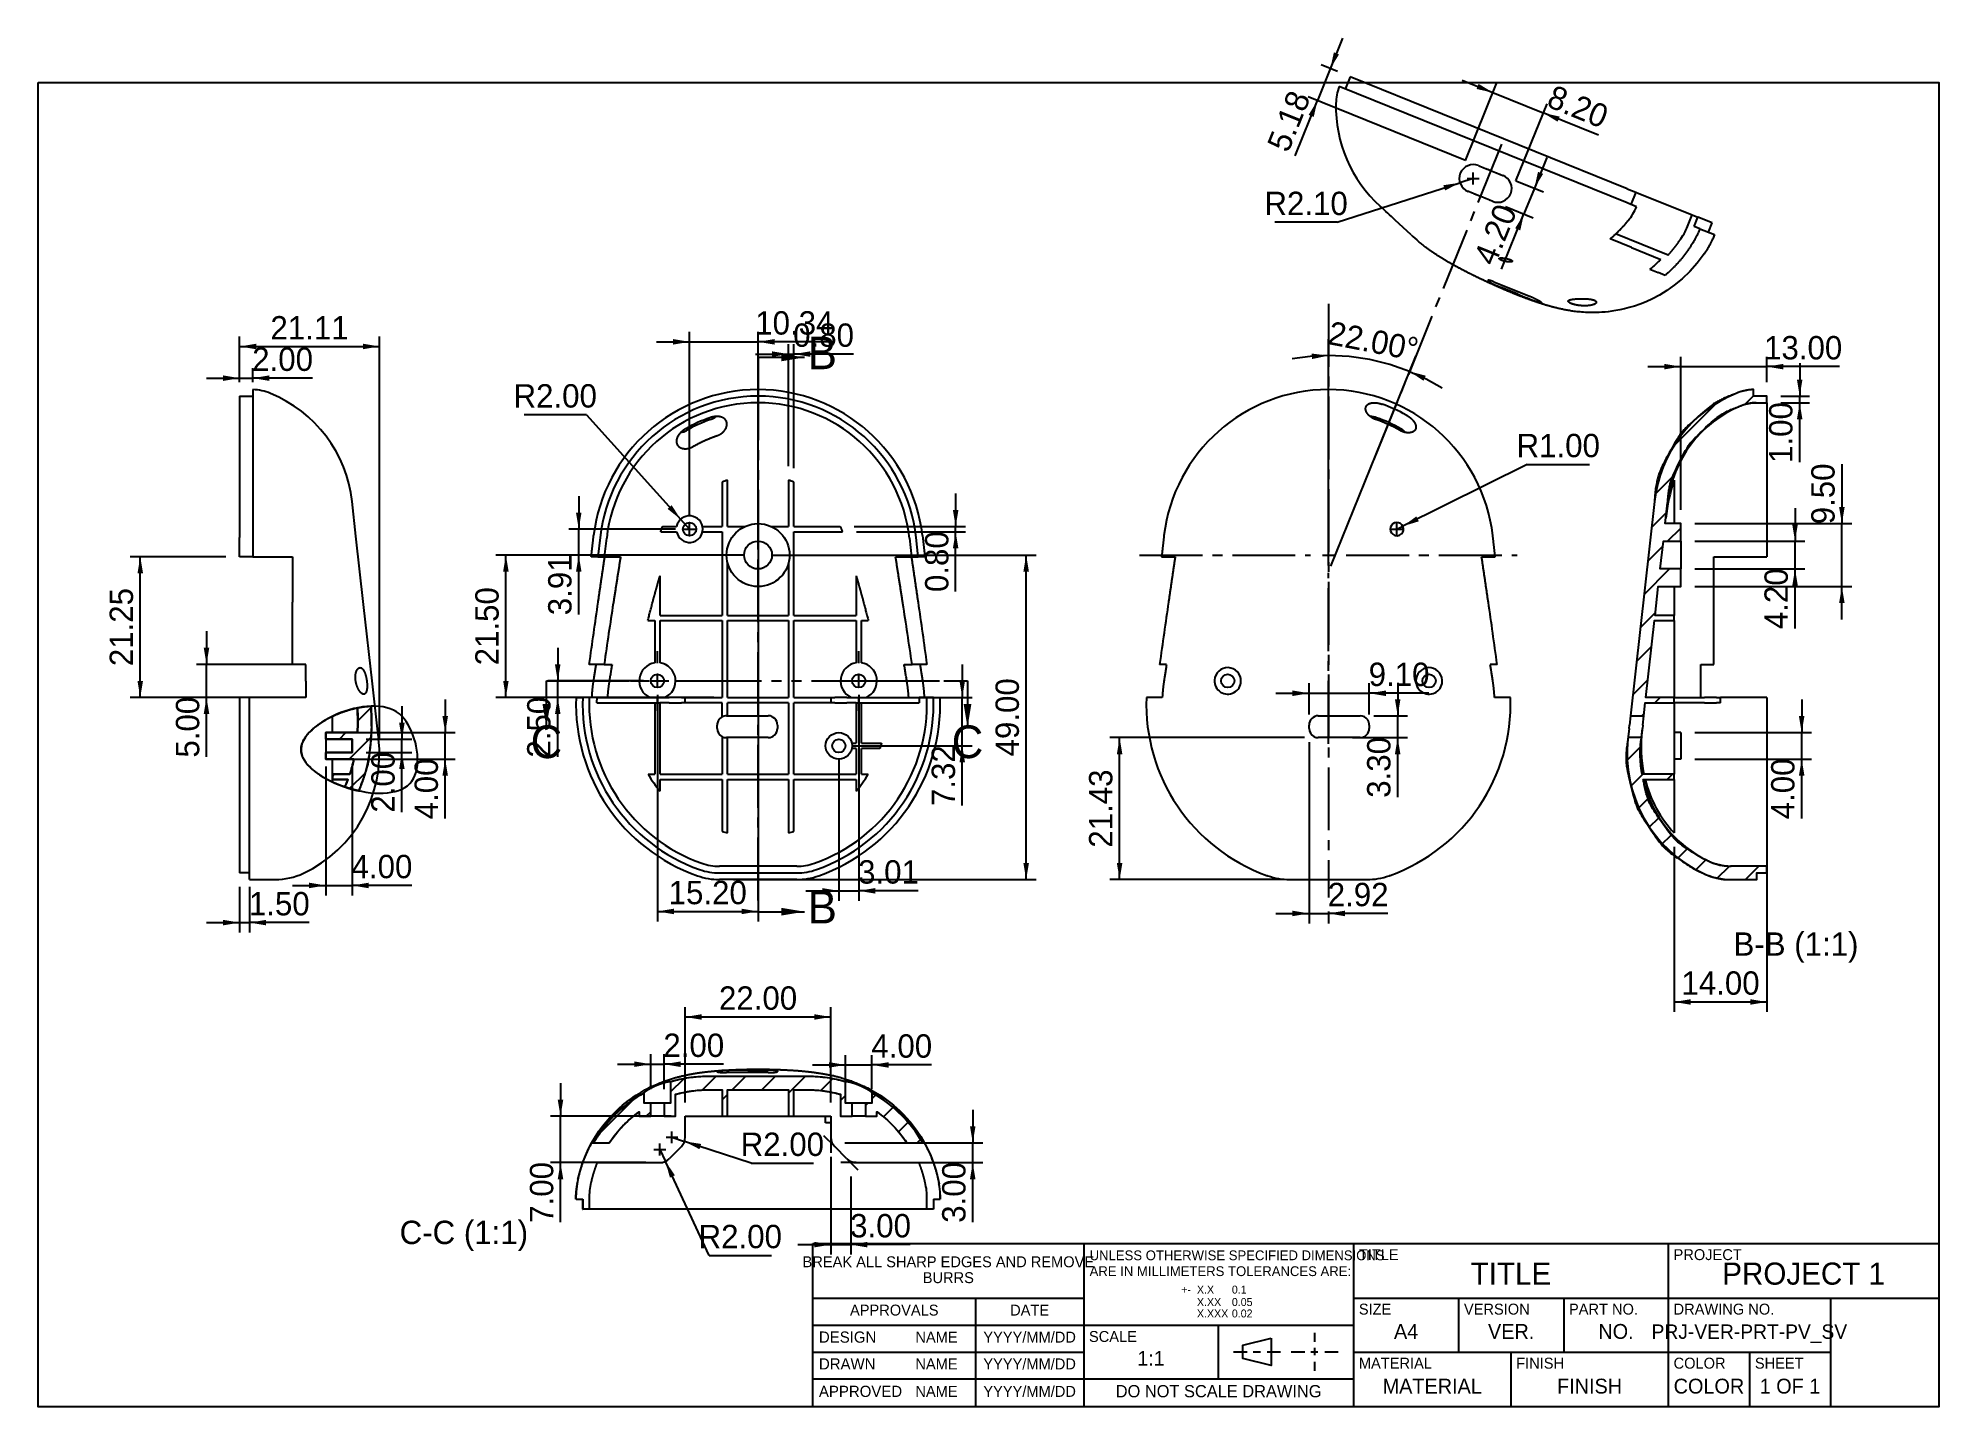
# Model space of a CAD drawing. Header units: millimetres. Extents: x 5 to 292, y 5 to 212.
import ezdxf
from ezdxf.enums import TextEntityAlignment as Align

# ---------------------------------------------------------------- set-up
doc = ezdxf.new("R2010")
doc.units = ezdxf.units.MM
doc.linetypes.add('CENTER', pattern=[14, 9.5, -1.5, 1.5, -1.5])
doc.linetypes.add('PHANTOM', pattern=[20, 12.5, -1.5, 1.5, -1.5, 1.5, -1.5])
for name, color, linetype in [('Breakout_Section', 7, 'CONTINUOUS'), ('DIMENSIONS', 7, 'CONTINUOUS'), ('Edge_Extensions', 7, 'CONTINUOUS'), ('FRAME', 7, 'CONTINUOUS'), ('HATCH', 7, 'CONTINUOUS'), ('SECTION', 7, 'CONTINUOUS'), ('Smart_Centers', 7, 'CENTER'), ('TITLE', 7, 'CONTINUOUS'), ('View_Labels', 7, 'CONTINUOUS'), ('Visible', 7, 'CONTINUOUS')]:
    doc.layers.add(name, color=color, linetype=linetype)
doc.dimstyles.new('ISO-DM', dxfattribs={"dimtxt": 3.5, "dimasz": 2.5, "dimexe": 2.5, "dimexo": 1, "dimgap": 1, "dimtad": 1, "dimcen": 2.5, "dimazin": 3, "dimtfac": 1, "dimtmove": 0, "dimatfit": 3})

msp = doc.modelspace()

# ---------------------------------------------------------------- texts
at = {"layer": 'SECTION'}
for s, p in [('B', (123.4167, 161.7131)), ('C', (81.7527, 102.9826)), ('C', (145.3277, 102.9826)), ('B', (123.4167, 78.0183))]:
    msp.add_text(s, height=4.9389, dxfattribs=at).set_placement(p, align=Align.CENTER)
at = {"layer": 'TITLE'}
for s, height, p in [('TITLE', 1.65, (204.417, 27.18)), ('PROJECT', 1.65, (251.932, 27.18)), ('ARE IN MILLIMETERS TOLERANCES ARE:', 1.48, (163.768, 24.7687)), ('UNLESS OTHERWISE SPECIFIED DIMENSIONS', 1.48, (163.768, 27.1626)), ('+-', 1.2, (177.59, 22.1279)), ('X.X', 1.2, (179.97, 22.1279)), ('0.1', 1.2, (185.24, 22.1279)), ('X.XX', 1.2, (179.97, 20.2522)), ('0.05', 1.2, (185.24, 20.2522)), ('SIZE', 1.65, (204.417, 18.9542)), ('VERSION', 1.65, (220.278, 18.9542)), ('PART NO.', 1.65, (236.139, 18.9542)), ('DRAWING NO.', 1.65, (251.932, 18.9542)), ('X.XXX', 1.2, (179.97, 18.5246)), ('0.02', 1.2, (185.24, 18.5246)), ('DESIGN', 1.69, (122.9, 14.7112)), ('SCALE', 1.65, (163.668, 14.8226)), ('DRAWN', 1.69, (122.9, 10.6637)), ('MATERIAL', 1.65, (204.417, 10.7925)), ('FINISH', 1.65, (228.166, 10.7925)), ('COLOR', 1.65, (251.932, 10.7925)), ('SHEET', 1.65, (264.206, 10.7925)), ('APPROVED', 1.69, (122.9, 6.5175))]:
    msp.add_text(s, height=height, dxfattribs=at).set_placement(p)
for s, height, p in [('BREAK ALL SHARP EDGES AND REMOVE', 1.65, (142.434, 26.1014)), ('TITLE', 3.34, (227.3745, 23.4695)), ('PROJECT 1', 3.34, (271.566, 23.4695)), ('BURRS', 1.65, (142.434, 23.7074)), ('APPROVALS', 1.65, (134.274, 18.8064)), ('DATE', 1.65, (154.708, 18.8064)), ('A4', 2.24, (211.5475, 15.2921)), ('VER.', 2.24, (227.4085, 15.2921)), ('NO.', 2.24, (243.2355, 15.2921)), ('PRJ-VER-PRT-PV_SV', 2.1712, (263.372, 15.2921)), ('NAME', 1.65, (140.649, 14.7255)), ('YYYY/MM/DD', 1.65, (154.708, 14.7255)), ('NAME', 1.65, (140.649, 10.678)), ('YYYY/MM/DD', 1.65, (154.708, 10.678)), ('1:1', 2.21, (173.0255, 11.244)), ('MATERIAL', 2.24, (215.4915, 7.0317)), ('FINISH', 2.24, (239.249, 7.0317)), ('COLOR', 2.24, (257.269, 7.0317)), ('1 OF 1', 2.24, (269.509, 7.0317)), ('NAME', 1.65, (140.649, 6.5318)), ('YYYY/MM/DD', 1.65, (154.708, 6.5318)), ('DO NOT SCALE DRAWING', 1.85, (183.2425, 6.4602))]:
    msp.add_text(s, height=height, dxfattribs=at).set_placement(p, align=Align.CENTER)
at = {"layer": 'View_Labels'}
for s, p in [('B-B (1:1)', (260.9726, 73.1468)), ('C-C (1:1)', (59.5951, 29.6035))]:
    msp.add_text(s, height=3.5278, dxfattribs=at).set_placement(p)

# ---------------------------------------------------------------- blocks, each defined once
blk = doc.blocks.new('*D1')
at = {"layer": 'DIMENSIONS'}
for p, q in [((35.4363, 159.7463), (35.4363, 166.6463)), ((56.545, 105.7911), (56.545, 166.6463)), ((35.4363, 165.1463), (56.545, 165.1463))]:
    blk.add_line(p, q, dxfattribs=at)
for points in [[(35.4363, 165.1463), (37.9363, 164.7297), (37.9363, 165.563)], [(56.545, 165.1463), (54.045, 165.563), (54.045, 164.7297)]]:
    blk.add_solid(points, dxfattribs=at)
blk.add_text('21.11', height=3.5278, dxfattribs=at).set_placement((45.9906, 166.2047), align=Align.CENTER)
blk = doc.blocks.new('*D2')
at = {"layer": 'DIMENSIONS'}
for p, q in [((143.5403, 142.9463), (143.5403, 137.9463)), ((128.2182, 137.9463), (145.0403, 137.9463)), ((143.5403, 137.1463), (143.5403, 137.9463)), ((128.5495, 137.1463), (145.0403, 137.1463)), ((143.5403, 128.1636), (143.5403, 137.1463))]:
    blk.add_line(p, q, dxfattribs=at)
for points in [[(143.5403, 137.9463), (143.957, 140.4463), (143.1236, 140.4463)], [(143.5403, 137.1463), (143.1236, 134.6463), (143.957, 134.6463)]]:
    blk.add_solid(points, dxfattribs=at)
blk.add_text('0.80', height=3.5278, rotation=90, dxfattribs=at).set_placement((142.4467, 132.655), align=Align.CENTER)
blk = doc.blocks.new('*D3')
at = {"layer": 'DIMENSIONS'}
for p, q in [((111.6112, 133.6463), (74.1376, 133.6463)), ((75.6376, 112.1463), (75.6376, 133.6463)), ((107.0112, 112.1463), (74.1376, 112.1463))]:
    blk.add_line(p, q, dxfattribs=at)
for points in [[(75.6376, 133.6463), (75.2209, 131.1463), (76.0542, 131.1463)], [(75.6376, 112.1463), (76.0542, 114.6463), (75.2209, 114.6463)]]:
    blk.add_solid(points, dxfattribs=at)
blk.add_text('21.50', height=3.5278, rotation=90, dxfattribs=at).set_placement((74.5439, 122.8963), align=Align.CENTER)
blk = doc.blocks.new('*D4')
at = {"layer": 'DIMENSIONS'}
for p, q in [((128.9112, 112.5463), (128.9112, 81.444)), ((125.9052, 102.7293), (125.9052, 81.444)), ((120.9052, 82.944), (125.9052, 82.944)), ((125.9052, 82.944), (128.9112, 82.944)), ((137.894, 82.944), (128.9112, 82.944))]:
    blk.add_line(p, q, dxfattribs=at)
for points in [[(125.9052, 82.944), (123.4052, 83.3606), (123.4052, 82.5273)], [(128.9112, 82.944), (131.4112, 82.5273), (131.4112, 83.3606)]]:
    blk.add_solid(points, dxfattribs=at)
blk.add_text('3.01', height=3.5278, dxfattribs=at).set_placement((133.4026, 84.0376), align=Align.CENTER)
blk = doc.blocks.new('*D5')
at = {"layer": 'DIMENSIONS'}
for p, q in [((144.5387, 117.1463), (144.5387, 112.1463)), ((127.397, 112.1463), (146.0387, 112.1463)), ((144.5387, 104.8293), (144.5387, 112.1463)), ((128.0052, 104.8293), (146.0387, 104.8293)), ((144.5387, 95.8466), (144.5387, 104.8293))]:
    blk.add_line(p, q, dxfattribs=at)
for points in [[(144.5387, 112.1463), (144.9553, 114.6463), (144.122, 114.6463)], [(144.5387, 104.8293), (144.122, 102.3293), (144.9553, 102.3293)]]:
    blk.add_solid(points, dxfattribs=at)
blk.add_text('7.32', height=3.5278, rotation=90, dxfattribs=at).set_placement((143.4451, 100.338), align=Align.CENTER)
blk = doc.blocks.new('*D6')
at = {"layer": 'DIMENSIONS'}
for p, q in [((103.3692, 139.6583), (103.3692, 167.3484)), ((113.7112, 135.7463), (113.7112, 167.3484)), ((98.3692, 165.8484), (103.3692, 165.8484)), ((103.3692, 165.8484), (113.7112, 165.8484)), ((124.656, 165.8484), (113.7112, 165.8484))]:
    blk.add_line(p, q, dxfattribs=at)
for points in [[(103.3692, 165.8484), (100.8692, 166.2651), (100.8692, 165.4318)], [(113.7112, 165.8484), (116.2112, 165.4318), (116.2112, 166.2651)]]:
    blk.add_solid(points, dxfattribs=at)
blk.add_text('10.34', height=3.5278, dxfattribs=at).set_placement((119.1836, 166.9421), align=Align.CENTER)
blk = doc.blocks.new('*D7')
at = {"layer": 'DIMENSIONS'}
for p, q in [((113.3112, 164.0001), (118.3112, 164.0001)), ((118.3112, 147.0692), (118.3112, 165.5001)), ((118.3112, 164.0001), (119.1112, 164.0001)), ((119.1112, 146.7674), (119.1112, 165.5001)), ((128.094, 164.0001), (119.1112, 164.0001))]:
    blk.add_line(p, q, dxfattribs=at)
for points in [[(118.3112, 164.0001), (115.8112, 164.4168), (115.8112, 163.5835)], [(119.1112, 164.0001), (121.6112, 163.5835), (121.6112, 164.4168)]]:
    blk.add_solid(points, dxfattribs=at)
blk.add_text('0.80', height=3.5278, dxfattribs=at).set_placement((123.6026, 165.0937), align=Align.CENTER)
blk = doc.blocks.new('*D8')
at = {"layer": 'DIMENSIONS'}
for p, q in [((86.6387, 142.5583), (86.6387, 137.5583)), ((101.2692, 137.5583), (85.1387, 137.5583)), ((86.6387, 133.6463), (86.6387, 137.5583)), ((111.6112, 133.6463), (85.1387, 133.6463)), ((86.6387, 124.6636), (86.6387, 133.6463))]:
    blk.add_line(p, q, dxfattribs=at)
for points in [[(86.6387, 137.5583), (87.0554, 140.0583), (86.2221, 140.0583)], [(86.6387, 133.6463), (86.2221, 131.1463), (87.0554, 131.1463)]]:
    blk.add_solid(points, dxfattribs=at)
blk.add_text('3.91', height=3.5278, rotation=90, dxfattribs=at).set_placement((85.5451, 129.155), align=Align.CENTER)
blk = doc.blocks.new('*D9')
at = {"layer": 'DIMENSIONS'}
for p, q in [((87.7925, 154.8317), (78.3788, 154.8317)), ((87.7925, 154.8317), (102.0299, 139.0436)), ((103.3692, 137.5583), (102.0299, 139.0436)), ((103.3692, 136.6583), (103.3692, 138.4583)), ((102.4692, 137.5583), (104.2692, 137.5583))]:
    blk.add_line(p, q, dxfattribs=at)
blk.add_solid([(102.0299, 139.0436), (100.6651, 141.1792), (100.0462, 140.6212)], dxfattribs=at)
blk.add_text('R2.00', height=3.5278, dxfattribs=at).set_placement((83.0857, 155.9253), align=Align.CENTER)
blk = doc.blocks.new('*D10')
at = {"layer": 'DIMENSIONS'}
for p, q in [((229.8103, 147.3333), (211.0536, 138.0037)), ((229.8103, 147.3333), (239.224, 147.3333)), ((210.1583, 136.6583), (210.1583, 138.4583)), ((210.1583, 137.5583), (211.0536, 138.0037)), ((209.2583, 137.5583), (211.0583, 137.5583))]:
    blk.add_line(p, q, dxfattribs=at)
blk.add_solid([(211.0536, 138.0037), (213.4776, 138.744), (213.1065, 139.4901)], dxfattribs=at)
blk.add_text('R1.00', height=3.5278, dxfattribs=at).set_placement((234.5172, 148.4269), align=Align.CENTER)
blk = doc.blocks.new('*D11')
at = {"layer": 'DIMENSIONS'}
for p, q in [((113.7112, 131.5463), (113.7112, 78.3308)), ((98.5112, 112.5463), (98.5112, 78.3308)), ((98.5112, 79.8308), (113.7112, 79.8308))]:
    blk.add_line(p, q, dxfattribs=at)
for points in [[(98.5112, 79.8308), (101.0112, 79.4141), (101.0112, 80.2474)], [(113.7112, 79.8308), (111.2112, 80.2474), (111.2112, 79.4141)]]:
    blk.add_solid(points, dxfattribs=at)
blk.add_text('15.20', height=3.5278, dxfattribs=at).set_placement((106.1112, 80.9244), align=Align.CENTER)
blk = doc.blocks.new('*D12')
at = {"layer": 'DIMENSIONS'}
for p, q in [((270.2693, 140.7463), (270.2693, 135.7463)), ((255.1214, 135.7463), (271.7693, 135.7463)), ((270.2693, 131.5463), (270.2693, 135.7463)), ((255.1214, 131.5463), (271.7693, 131.5463)), ((270.2693, 122.5636), (270.2693, 131.5463))]:
    blk.add_line(p, q, dxfattribs=at)
for points in [[(270.2693, 135.7463), (270.686, 138.2463), (269.8526, 138.2463)], [(270.2693, 131.5463), (269.8526, 129.0463), (270.686, 129.0463)]]:
    blk.add_solid(points, dxfattribs=at)
blk.add_text('4.20', height=3.5278, rotation=90, dxfattribs=at).set_placement((269.1757, 127.055), align=Align.CENTER)
blk = doc.blocks.new('*D13')
at = {"layer": 'DIMENSIONS'}
for p, q in [((277.3401, 147.3791), (277.3401, 138.3963)), ((255.1214, 138.3963), (278.8401, 138.3963)), ((277.3401, 128.8963), (277.3401, 138.3963)), ((255.1214, 128.8963), (278.8401, 128.8963)), ((277.3401, 123.8963), (277.3401, 128.8963))]:
    blk.add_line(p, q, dxfattribs=at)
for points in [[(277.3401, 138.3963), (277.7568, 140.8963), (276.9235, 140.8963)], [(277.3401, 128.8963), (276.9235, 126.3963), (277.7568, 126.3963)]]:
    blk.add_solid(points, dxfattribs=at)
blk.add_text('9.50', height=3.5278, rotation=90, dxfattribs=at).set_placement((276.2465, 142.8877), align=Align.CENTER)
blk = doc.blocks.new('*D14')
at = {"layer": 'DIMENSIONS'}
for p, q in [((196.8963, 105.3763), (196.8963, 78.0302)), ((191.8963, 79.5302), (196.8963, 79.5302)), ((196.8963, 79.5302), (199.8163, 79.5302)), ((199.8163, 79.8314), (199.8163, 78.0302)), ((208.799, 79.5302), (199.8163, 79.5302))]:
    blk.add_line(p, q, dxfattribs=at)
for points in [[(196.8963, 79.5302), (194.3963, 79.9469), (194.3963, 79.1136)], [(199.8163, 79.5302), (202.3163, 79.1136), (202.3163, 79.9469)]]:
    blk.add_solid(points, dxfattribs=at)
blk.add_text('2.92', height=3.5278, dxfattribs=at).set_placement((204.3077, 80.6238), align=Align.CENTER)
blk = doc.blocks.new('*D15')
at = {"layer": 'DIMENSIONS'}
for p, q in [((196.1963, 106.0763), (166.7963, 106.0763)), ((168.2963, 84.6463), (168.2963, 106.0763)), ((192.7052, 84.6463), (166.7963, 84.6463))]:
    blk.add_line(p, q, dxfattribs=at)
for points in [[(168.2963, 106.0763), (167.8796, 103.5763), (168.713, 103.5763)], [(168.2963, 84.6463), (168.713, 87.1463), (167.8796, 87.1463)]]:
    blk.add_solid(points, dxfattribs=at)
blk.add_text('21.43', height=3.5278, rotation=90, dxfattribs=at).set_placement((167.2027, 95.3613), align=Align.CENTER)
blk = doc.blocks.new('*D16')
at = {"layer": 'DIMENSIONS'}
for p, q in [((210.2761, 114.3763), (210.2761, 109.3763)), ((206.6963, 109.3763), (211.7761, 109.3763)), ((210.2761, 106.0763), (210.2761, 109.3763)), ((203.4802, 106.0763), (211.7761, 106.0763)), ((210.2761, 97.0936), (210.2761, 106.0763))]:
    blk.add_line(p, q, dxfattribs=at)
for points in [[(210.2761, 109.3763), (210.6928, 111.8763), (209.8595, 111.8763)], [(210.2761, 106.0763), (209.8595, 103.5763), (210.6928, 103.5763)]]:
    blk.add_solid(points, dxfattribs=at)
blk.add_text('3.30', height=3.5278, rotation=90, dxfattribs=at).set_placement((209.1825, 101.585), align=Align.CENTER)
blk = doc.blocks.new('*D17')
at = {"layer": 'DIMENSIONS'}
for p, q in [((97.5112, 52.9971), (97.5112, 58.2638)), ((99.5112, 52.9971), (99.5112, 58.2638)), ((92.5112, 56.7638), (97.5112, 56.7638)), ((97.5112, 56.7638), (99.5112, 56.7638)), ((108.494, 56.7638), (99.5112, 56.7638))]:
    blk.add_line(p, q, dxfattribs=at)
for points in [[(97.5112, 56.7638), (95.0112, 57.1804), (95.0112, 56.3471)], [(99.5112, 56.7638), (102.0112, 56.3471), (102.0112, 57.1804)]]:
    blk.add_solid(points, dxfattribs=at)
blk.add_text('2.00', height=3.5278, dxfattribs=at).set_placement((104.0026, 57.8574), align=Align.CENTER)
blk = doc.blocks.new('*D18')
at = {"layer": 'DIMENSIONS'}
for p, q in [((126.9112, 52.9971), (126.9112, 58.1534)), ((130.9112, 52.9971), (130.9112, 58.1534)), ((121.9112, 56.6534), (126.9112, 56.6534)), ((126.9112, 56.6534), (130.9112, 56.6534)), ((139.894, 56.6534), (130.9112, 56.6534))]:
    blk.add_line(p, q, dxfattribs=at)
for points in [[(126.9112, 56.6534), (124.4112, 57.0701), (124.4112, 56.2367)], [(130.9112, 56.6534), (133.4112, 56.2367), (133.4112, 57.0701)]]:
    blk.add_solid(points, dxfattribs=at)
blk.add_text('4.00', height=3.5278, dxfattribs=at).set_placement((135.4026, 57.747), align=Align.CENTER)
blk = doc.blocks.new('*D19')
at = {"layer": 'DIMENSIONS'}
for p, q in [((102.7112, 50.9971), (102.7112, 65.3971)), ((102.7112, 63.8971), (124.7112, 63.8971)), ((124.7112, 50.9971), (124.7112, 65.3971))]:
    blk.add_line(p, q, dxfattribs=at)
for points in [[(102.7112, 63.8971), (105.2112, 63.4804), (105.2112, 64.3138)], [(124.7112, 63.8971), (122.2112, 64.3138), (122.2112, 63.4804)]]:
    blk.add_solid(points, dxfattribs=at)
blk.add_text('22.00', height=3.5278, dxfattribs=at).set_placement((113.7112, 64.9907), align=Align.CENTER)
blk = doc.blocks.new('*D20')
at = {"layer": 'DIMENSIONS'}
for p, q in [((83.8828, 53.8971), (83.8828, 48.8971)), ((100.6112, 48.8971), (82.3828, 48.8971)), ((83.8828, 41.8971), (83.8828, 48.8971)), ((96.7828, 41.8971), (82.3828, 41.8971)), ((83.8828, 32.9144), (83.8828, 41.8971))]:
    blk.add_line(p, q, dxfattribs=at)
for points in [[(83.8828, 48.8971), (84.2995, 51.3971), (83.4661, 51.3971)], [(83.8828, 41.8971), (83.4661, 39.3971), (84.2995, 39.3971)]]:
    blk.add_solid(points, dxfattribs=at)
blk.add_text('7.00', height=3.5278, rotation=90, dxfattribs=at).set_placement((82.7892, 37.4057), align=Align.CENTER)
blk = doc.blocks.new('*D21')
at = {"layer": 'DIMENSIONS'}
for p, q in [((266.0214, 110.0463), (266.0214, 64.663)), ((252.0214, 89.5818), (252.0214, 64.663)), ((252.0214, 66.163), (266.0214, 66.163))]:
    blk.add_line(p, q, dxfattribs=at)
for points in [[(252.0214, 66.163), (254.5214, 65.7463), (254.5214, 66.5796)], [(266.0214, 66.163), (263.5214, 66.5796), (263.5214, 65.7463)]]:
    blk.add_solid(points, dxfattribs=at)
blk.add_text('14.00', height=3.5278, dxfattribs=at).set_placement((259.0214, 67.2566), align=Align.CENTER)
blk = doc.blocks.new('*D22')
at = {"layer": 'DIMENSIONS'}
for p, q in [((271.2725, 111.8293), (271.2725, 106.8293)), ((255.1214, 106.8293), (272.7725, 106.8293)), ((271.2725, 102.8293), (271.2725, 106.8293)), ((255.1214, 102.8293), (272.7725, 102.8293)), ((271.2725, 93.8466), (271.2725, 102.8293))]:
    blk.add_line(p, q, dxfattribs=at)
for points in [[(271.2725, 106.8293), (271.6892, 109.3293), (270.8558, 109.3293)], [(271.2725, 102.8293), (270.8558, 100.3293), (271.6892, 100.3293)]]:
    blk.add_solid(points, dxfattribs=at)
blk.add_text('4.00', height=3.5278, rotation=90, dxfattribs=at).set_placement((270.1789, 98.338), align=Align.CENTER)
blk = doc.blocks.new('*D23')
at = {"layer": 'DIMENSIONS'}
for p, q in [((33.3363, 133.3963), (18.9363, 133.3963)), ((20.4363, 112.1463), (20.4363, 133.3963)), ((33.3363, 112.1463), (18.9363, 112.1463))]:
    blk.add_line(p, q, dxfattribs=at)
for points in [[(20.4363, 133.3963), (20.0196, 130.8963), (20.853, 130.8963)], [(20.4363, 112.1463), (20.853, 114.6463), (20.0196, 114.6463)]]:
    blk.add_solid(points, dxfattribs=at)
blk.add_text('21.25', height=3.5278, rotation=90, dxfattribs=at).set_placement((19.3427, 122.7713), align=Align.CENTER)
blk = doc.blocks.new('*D24')
at = {"layer": 'DIMENSIONS'}
for p, q in [((30.4363, 122.1463), (30.4363, 117.1463)), ((43.3938, 117.1463), (28.9363, 117.1463)), ((30.4363, 112.1463), (30.4363, 117.1463)), ((43.3363, 112.1463), (28.9363, 112.1463)), ((30.4363, 103.1636), (30.4363, 112.1463))]:
    blk.add_line(p, q, dxfattribs=at)
for points in [[(30.4363, 117.1463), (30.853, 119.6463), (30.0196, 119.6463)], [(30.4363, 112.1463), (30.0196, 109.6463), (30.853, 109.6463)]]:
    blk.add_solid(points, dxfattribs=at)
blk.add_text('5.00', height=3.5278, rotation=90, dxfattribs=at).set_placement((29.3427, 107.655), align=Align.CENTER)
blk = doc.blocks.new('*D25')
at = {"layer": 'DIMENSIONS'}
for p, q in [((59.9363, 110.8293), (59.9363, 105.8293)), ((54.5363, 105.8293), (61.4363, 105.8293)), ((54.5363, 103.8293), (61.4363, 103.8293)), ((59.9363, 103.8293), (59.9363, 105.8293)), ((59.9363, 94.8466), (59.9363, 103.8293))]:
    blk.add_line(p, q, dxfattribs=at)
for points in [[(59.9363, 105.8293), (60.353, 108.3293), (59.5196, 108.3293)], [(59.9363, 103.8293), (59.5196, 101.3293), (60.353, 101.3293)]]:
    blk.add_solid(points, dxfattribs=at)
blk.add_text('2.00', height=3.5278, rotation=90, dxfattribs=at).set_placement((58.8427, 99.338), align=Align.CENTER)
blk = doc.blocks.new('*D26')
at = {"layer": 'DIMENSIONS'}
for p, q in [((48.4363, 101.7293), (48.4363, 82.2562)), ((52.4363, 101.7293), (52.4363, 82.2562)), ((43.4363, 83.7562), (48.4363, 83.7562)), ((48.4363, 83.7562), (52.4363, 83.7562)), ((61.419, 83.7562), (52.4363, 83.7562))]:
    blk.add_line(p, q, dxfattribs=at)
for points in [[(48.4363, 83.7562), (45.9363, 84.1729), (45.9363, 83.3396)], [(52.4363, 83.7562), (54.9363, 83.3396), (54.9363, 84.1729)]]:
    blk.add_solid(points, dxfattribs=at)
blk.add_text('4.00', height=3.5278, dxfattribs=at).set_placement((56.9277, 84.8499), align=Align.CENTER)
blk = doc.blocks.new('*D27')
at = {"layer": 'DIMENSIONS'}
for p, q in [((66.4744, 111.8293), (66.4744, 106.8293)), ((50.5363, 106.8293), (67.9744, 106.8293)), ((66.4744, 102.8293), (66.4744, 106.8293)), ((50.5363, 102.8293), (67.9744, 102.8293)), ((66.4744, 93.8466), (66.4744, 102.8293))]:
    blk.add_line(p, q, dxfattribs=at)
for points in [[(66.4744, 106.8293), (66.891, 109.3293), (66.0577, 109.3293)], [(66.4744, 102.8293), (66.0577, 100.3293), (66.891, 100.3293)]]:
    blk.add_solid(points, dxfattribs=at)
blk.add_text('4.00', height=3.5278, rotation=90, dxfattribs=at).set_placement((65.3808, 98.338), align=Align.CENTER)
blk = doc.blocks.new('*D28')
at = {"layer": 'DIMENSIONS'}
for p, q in [((146.121, 49.8971), (146.121, 44.8971)), ((126.8112, 44.8971), (147.621, 44.8971)), ((146.121, 41.8971), (146.121, 44.8971)), ((129.8112, 41.8971), (147.621, 41.8971)), ((146.121, 32.9144), (146.121, 41.8971))]:
    blk.add_line(p, q, dxfattribs=at)
for points in [[(146.121, 44.8971), (146.5376, 47.3971), (145.7043, 47.3971)], [(146.121, 41.8971), (145.7043, 39.3971), (146.5376, 39.3971)]]:
    blk.add_solid(points, dxfattribs=at)
blk.add_text('3.00', height=3.5278, rotation=90, dxfattribs=at).set_placement((145.0274, 37.4057), align=Align.CENTER)
blk = doc.blocks.new('*D29')
at = {"layer": 'DIMENSIONS'}
for p, q in [((124.7112, 42.7971), (124.7112, 28.0198)), ((127.7112, 39.7971), (127.7112, 28.0198)), ((119.7112, 29.5198), (124.7112, 29.5198)), ((124.7112, 29.5198), (127.7112, 29.5198)), ((136.694, 29.5198), (127.7112, 29.5198))]:
    blk.add_line(p, q, dxfattribs=at)
for points in [[(124.7112, 29.5198), (122.2112, 29.9364), (122.2112, 29.1031)], [(127.7112, 29.5198), (130.2112, 29.1031), (130.2112, 29.9364)]]:
    blk.add_solid(points, dxfattribs=at)
blk.add_text('3.00', height=3.5278, dxfattribs=at).set_placement((132.2026, 30.6134), align=Align.CENTER)
blk = doc.blocks.new('*D30')
at = {"layer": 'DIMENSIONS'}
for p, q in [((253.0214, 140.4963), (253.0214, 163.603)), ((266.0214, 159.7463), (266.0214, 163.603)), ((248.0214, 162.103), (253.0214, 162.103)), ((253.0214, 162.103), (266.0214, 162.103)), ((276.9662, 162.103), (266.0214, 162.103))]:
    blk.add_line(p, q, dxfattribs=at)
for points in [[(253.0214, 162.103), (250.5214, 162.5197), (250.5214, 161.6864)], [(266.0214, 162.103), (268.5214, 161.6864), (268.5214, 162.5197)]]:
    blk.add_solid(points, dxfattribs=at)
blk.add_text('13.00', height=3.5278, dxfattribs=at).set_placement((271.4938, 163.1966), align=Align.CENTER)
blk = doc.blocks.new('*D31')
at = {"layer": 'DIMENSIONS'}
for p, q in [((199.8163, 132.0552), (199.8163, 166.2659)), ((200.1909, 131.9824), (213.0064, 163.702))]:
    blk.add_line(p, q, dxfattribs=at)
for points in [[(199.8163, 163.7659), (197.0695, 163.6503), (194.3422, 163.3046)], [(212.0699, 161.384), (209.1066, 162.4188), (206.0578, 163.1649), (202.9515, 163.6153), (199.8163, 163.7659)], [(212.0699, 161.384), (214.5734, 160.2479), (216.9726, 158.9056)]]:
    blk.add_lwpolyline(points, dxfattribs=at)
for points in [[(199.8163, 163.7659), (197.301, 164.0771), (197.336, 163.2445)], [(212.0699, 161.384), (214.1743, 159.9715), (214.5187, 160.7303)]]:
    blk.add_solid(points, dxfattribs=at)
blk.add_text('22.00%%d', height=3.5278, rotation=-11, dxfattribs=at).set_placement((206.2664, 164.2384), align=Align.CENTER)
blk = doc.blocks.new('*D32')
at = {"layer": 'DIMENSIONS'}
for p, q in [((100.7112, 44.8255), (100.7112, 46.6255)), ((99.8112, 45.7255), (101.6112, 45.7255)), ((100.7112, 45.7255), (102.6121, 45.1035)), ((112.6706, 41.8122), (102.6121, 45.1035)), ((112.6706, 41.8122), (122.0843, 41.8122))]:
    blk.add_line(p, q, dxfattribs=at)
blk.add_solid([(102.6121, 45.1035), (104.8585, 43.93), (105.1177, 44.7221)], dxfattribs=at)
blk.add_text('R2.00', height=3.5278, dxfattribs=at).set_placement((117.3774, 42.9058), align=Align.CENTER)
blk = doc.blocks.new('*D33')
at = {"layer": 'DIMENSIONS'}
for p, q in [((97.9828, 43.8971), (99.7828, 43.8971)), ((98.8828, 42.9971), (98.8828, 44.7971)), ((98.8828, 43.8971), (99.7251, 42.0831)), ((106.3178, 27.8848), (99.7251, 42.0831)), ((106.3178, 27.8848), (115.7315, 27.8848))]:
    blk.add_line(p, q, dxfattribs=at)
blk.add_solid([(99.7251, 42.0831), (100.4, 39.6402), (101.1559, 39.9911)], dxfattribs=at)
blk.add_text('R2.00', height=3.5278, dxfattribs=at).set_placement((111.0246, 28.9784), align=Align.CENTER)
blk = doc.blocks.new('*D34')
at = {"layer": 'DIMENSIONS'}
for p, q in [((35.4363, 83.5463), (35.4363, 76.6463)), ((36.9363, 83.5463), (36.9363, 76.6463)), ((30.4363, 78.1463), (35.4363, 78.1463)), ((35.4363, 78.1463), (36.9363, 78.1463)), ((45.919, 78.1463), (36.9363, 78.1463))]:
    blk.add_line(p, q, dxfattribs=at)
for points in [[(35.4363, 78.1463), (32.9363, 78.563), (32.9363, 77.7297)], [(36.9363, 78.1463), (39.4363, 77.7297), (39.4363, 78.563)]]:
    blk.add_solid(points, dxfattribs=at)
blk.add_text('1.50', height=3.5278, dxfattribs=at).set_placement((41.4277, 79.2399), align=Align.CENTER)
blk = doc.blocks.new('*D35')
at = {"layer": 'DIMENSIONS'}
for p, q in [((35.4363, 159.7463), (35.4363, 161.8629)), ((37.4363, 159.7463), (37.4363, 161.8629)), ((30.4363, 160.3629), (35.4363, 160.3629)), ((35.4363, 160.3629), (37.4363, 160.3629)), ((46.419, 160.3629), (37.4363, 160.3629))]:
    blk.add_line(p, q, dxfattribs=at)
for points in [[(35.4363, 160.3629), (32.9363, 160.7796), (32.9363, 159.9463)], [(37.4363, 160.3629), (39.9363, 159.9463), (39.9363, 160.7796)]]:
    blk.add_solid(points, dxfattribs=at)
blk.add_text('2.00', height=3.5278, dxfattribs=at).set_placement((41.9277, 161.4565), align=Align.CENTER)
blk = doc.blocks.new('*D36')
at = {"layer": 'DIMENSIONS'}
for p, q in [((270.9711, 162.6463), (270.9711, 157.6463)), ((268.1214, 157.6463), (272.4711, 157.6463)), ((268.1214, 156.6463), (272.4711, 156.6463)), ((270.9711, 156.6463), (270.9711, 157.6463)), ((270.9711, 147.6636), (270.9711, 156.6463))]:
    blk.add_line(p, q, dxfattribs=at)
for points in [[(270.9711, 157.6463), (271.3878, 160.1463), (270.5544, 160.1463)], [(270.9711, 156.6463), (270.5544, 154.1463), (271.3878, 154.1463)]]:
    blk.add_solid(points, dxfattribs=at)
blk.add_text('1.00', height=3.5278, rotation=90, dxfattribs=at).set_placement((269.8775, 152.155), align=Align.CENTER)
blk = doc.blocks.new('*D37')
at = {"layer": 'DIMENSIONS'}
for p, q in [((191.8963, 112.7803), (196.8963, 112.7803)), ((196.8963, 109.5763), (196.8963, 114.2803)), ((196.8963, 112.7803), (205.9963, 112.7803)), ((205.9963, 109.5763), (205.9963, 114.2803)), ((214.979, 112.7803), (205.9963, 112.7803))]:
    blk.add_line(p, q, dxfattribs=at)
for points in [[(196.8963, 112.7803), (194.3963, 113.197), (194.3963, 112.3637)], [(205.9963, 112.7803), (208.4963, 112.3637), (208.4963, 113.197)]]:
    blk.add_solid(points, dxfattribs=at)
blk.add_text('9.10', height=3.5278, dxfattribs=at).set_placement((210.4877, 113.8739), align=Align.CENTER)
blk = doc.blocks.new('*D38')
at = {"layer": 'DIMENSIONS'}
for p, q in [((201.9702, 211.7283), (200.0972, 207.0924)), ((200.0972, 207.0924), (198.155, 202.2853)), ((201.1662, 206.6605), (198.7064, 207.6543)), ((194.79, 193.9566), (198.155, 202.2853)), ((220.522, 193.2485), (196.7642, 202.8472))]:
    blk.add_line(p, q, dxfattribs=at)
for points in [[(200.0972, 207.0924), (201.42, 209.2542), (200.6474, 209.5664)], [(198.155, 202.2853), (196.8322, 200.1234), (197.6048, 199.8113)]]:
    blk.add_solid(points, dxfattribs=at)
blk.add_text('5.18', height=3.5278, rotation=68, dxfattribs=at).set_placement((195.4585, 198.5306), align=Align.CENTER)
blk = doc.blocks.new('*D39')
at = {"layer": 'DIMENSIONS'}
for p, q in [((201.1562, 183.8962), (219.6837, 189.8702)), ((221.6824, 190.5147), (219.6837, 189.8702)), ((220.7824, 190.5147), (222.5824, 190.5147)), ((221.6824, 189.6147), (221.6824, 191.4147)), ((201.1562, 183.8962), (191.7425, 183.8962))]:
    blk.add_line(p, q, dxfattribs=at)
blk.add_solid([(219.6837, 189.8702), (217.1765, 189.4996), (217.4322, 188.7065)], dxfattribs=at)
blk.add_text('R2.10', height=3.5278, dxfattribs=at).set_placement((196.4493, 184.9898), align=Align.CENTER)
blk = doc.blocks.new('*D40')
at = {"layer": 'DIMENSIONS'}
for p, q in [((232.7861, 193.6861), (230.9131, 189.0502)), ((228.1249, 190.1767), (232.3039, 188.4883)), ((230.9131, 189.0502), (229.3397, 185.156)), ((225.9747, 176.8274), (229.3397, 185.156)), ((226.5516, 186.2825), (230.7305, 184.5941))]:
    blk.add_line(p, q, dxfattribs=at)
for points in [[(230.9131, 189.0502), (232.2359, 191.2121), (231.4633, 191.5242)], [(229.3397, 185.156), (228.0169, 182.9941), (228.7895, 182.682)]]:
    blk.add_solid(points, dxfattribs=at)
blk.add_text('4.20', height=3.5278, rotation=68, dxfattribs=at).set_placement((226.6433, 181.4014), align=Align.CENTER)
blk = doc.blocks.new('*D41')
at = {"layer": 'DIMENSIONS'}
for p, q in [((220.0211, 205.3561), (224.6571, 203.4831)), ((220.522, 193.2485), (225.219, 204.8739)), ((224.6571, 203.4831), (232.26, 200.4113)), ((228.1249, 190.1767), (232.8219, 201.8021)), ((240.5886, 197.0463), (232.26, 200.4113))]:
    blk.add_line(p, q, dxfattribs=at)
for points in [[(224.6571, 203.4831), (222.4952, 204.8059), (222.183, 204.0333)], [(232.26, 200.4113), (234.4218, 199.0885), (234.734, 199.8611)]]:
    blk.add_solid(points, dxfattribs=at)
blk.add_text('8.20', height=3.5278, rotation=-22, dxfattribs=at).set_placement((236.834, 199.7428), align=Align.CENTER)
blk = doc.blocks.new('*D42')
at = {"layer": 'DIMENSIONS'}
for p, q in [((115.8112, 133.6463), (155.6852, 133.6463)), ((154.1852, 84.6463), (154.1852, 133.6463)), ((109.9803, 84.6463), (155.6852, 84.6463))]:
    blk.add_line(p, q, dxfattribs=at)
for points in [[(154.1852, 133.6463), (153.7685, 131.1463), (154.6018, 131.1463)], [(154.1852, 84.6463), (154.6018, 87.1463), (153.7685, 87.1463)]]:
    blk.add_solid(points, dxfattribs=at)
blk.add_text('49.00', height=3.5278, rotation=90, dxfattribs=at).set_placement((153.0915, 109.1463), align=Align.CENTER)
blk = doc.blocks.new('*D43')
at = {"layer": 'DIMENSIONS'}
for p, q in [((83.4644, 119.6463), (83.4644, 114.6463)), ((96.4112, 114.6463), (81.9644, 114.6463)), ((88.8644, 112.1463), (81.9644, 112.1463)), ((83.4644, 112.1463), (83.4644, 114.6463)), ((83.4644, 103.1636), (83.4644, 112.1463))]:
    blk.add_line(p, q, dxfattribs=at)
for points in [[(83.4644, 114.6463), (83.8811, 117.1463), (83.0477, 117.1463)], [(83.4644, 112.1463), (83.0477, 109.6463), (83.8811, 109.6463)]]:
    blk.add_solid(points, dxfattribs=at)
blk.add_text('2.50', height=3.5278, rotation=90, dxfattribs=at).set_placement((82.3708, 107.655), align=Align.CENTER)

# ---------------------------------------------------------------- dimensions: what is measured, and where the dimension line sits
at = {"layer": 'DIMENSIONS'}
for base, p1, p2, angle, picture, middle, dimtype in [((200.0972, 207.0924), (222.4691, 192.4618), (203.1133, 205.8738), 248, '*D38', (195.4585, 198.5306), 160), ((224.6571, 203.4831), (219.7353, 191.3014), (227.3382, 188.2296), 337.999812, '*D41', (236.834, 199.7428), 161), ((230.9131, 189.0502), (226.1778, 190.9634), (224.6045, 187.0692), 248.000745, '*D40', (226.6433, 181.4014), 161), ((270.9711, 156.6463), (266.0214, 157.6463), (266.0214, 156.6463), 90, '*D36', (269.8775, 152.155), 160), ((277.3401, 128.8963), (253.0214, 138.3963), (253.0214, 128.8963), 90, '*D13', (276.2465, 142.8877), 160), ((86.6387, 133.6463), (103.3692, 137.5583), (113.7112, 133.6463), 90, '*D8', (85.5451, 129.155), 160), ((143.5403, 137.1463), (126.1182, 137.9463), (126.4495, 137.1463), 90, '*D2', (142.4467, 132.655), 160), ((270.2693, 131.5463), (253.0214, 135.7463), (253.0214, 131.5463), 90, '*D12', (269.1757, 127.055), 160), ((20.4363, 112.1463), (35.4363, 133.3963), (35.4363, 112.1463), 90, '*D23', (19.3427, 122.7713), 160), ((75.6376, 112.1463), (113.7112, 133.6463), (109.1112, 112.1463), 90, '*D3', (74.5439, 122.8963), 160), ((154.1852, 84.6463), (113.7112, 133.6463), (107.8803, 84.6463), 90, '*D42', (153.0915, 109.1463), 160), ((30.4363, 112.1463), (45.4938, 117.1463), (45.4363, 112.1463), 90, '*D24', (29.3427, 107.655), 160), ((83.4644, 112.1463), (98.5112, 114.6463), (90.9644, 112.1463), 90, '*D43', (82.3708, 107.655), 160), ((144.5387, 104.8293), (125.9052, 104.8293), (125.297, 112.1463), 90, '*D5', (143.4451, 100.338), 160), ((196.8963, 112.7803), (196.8963, 107.4763), (205.9963, 107.4763), 0, '*D37', (210.4877, 113.8739), 161), ((210.2761, 106.0763), (204.5963, 109.3763), (201.3802, 106.0763), 90, '*D16', (209.1825, 101.585), 160), ((66.4744, 102.8293), (48.4363, 106.8293), (48.4363, 102.8293), 90, '*D27', (65.3808, 98.338), 160), ((59.9363, 103.8293), (52.4363, 105.8293), (52.4363, 103.8293), 90, '*D25', (58.8427, 99.338), 160), ((271.2725, 102.8293), (253.0214, 106.8293), (253.0214, 102.8293), 90, '*D22', (270.1789, 98.338), 160), ((168.2963, 84.6463), (198.2963, 106.0763), (194.8052, 84.6463), 90, '*D15', (167.2027, 95.3613), 160), ((83.8828, 41.8971), (102.7112, 48.8971), (98.8828, 41.8971), 90, '*D20', (82.7892, 37.4057), 160), ((146.121, 41.8971), (124.7112, 44.8971), (127.7112, 41.8971), 90, '*D28', (145.0274, 37.4057), 160)]:
    dim = msp.add_linear_dim(base=base, p1=p1, p2=p2, angle=angle, dimstyle='ISO-DM', override={"dimscale": 1, "dimtxt": 3.5278, "dimasz": 2.5, "dimgap": 1.0583, "dimdec": 2}, dxfattribs=at)
    dim.commit()
    dim.dimension.update_dxf_attribs({"geometry": picture, "text_midpoint": middle, "dimtype": dimtype})
for center, mpoint, picture, middle in [((221.6824, 190.5147), (219.6837, 189.8702), '*D39', (196.4493, 184.9898)), ((103.3692, 137.5583), (102.0299, 139.0436), '*D9', (83.0857, 155.9253)), ((210.1583, 137.5583), (211.0536, 138.0037), '*D10', (234.5172, 148.4269)), ((100.7112, 45.7255), (102.6121, 45.1035), '*D32', (117.3774, 42.9058)), ((98.8828, 43.8971), (99.7251, 42.0831), '*D33', (111.0246, 28.9784))]:
    dim = msp.add_radius_dim(center=center, mpoint=mpoint, dimstyle='ISO-DM', override={"dimscale": 1, "dimtxt": 3.5278, "dimasz": 2.5, "dimgap": 1.0583, "dimdec": 2, "dimcen": 0.875, "dimtix": 0, "dimtofl": 0}, dxfattribs=at)
    dim.commit()
    dim.dimension.update_dxf_attribs({"geometry": picture, "text_midpoint": middle, "dimtype": 164})
for base, p1, p2, picture, middle in [((35.4363, 165.1463), (35.4363, 157.6463), (56.545, 103.6911), '*D1', (45.9906, 166.2047)), ((103.3692, 165.8484), (103.3692, 137.5583), (113.7112, 133.6463), '*D6', (119.1836, 166.9421)), ((118.3112, 164.0001), (118.3112, 144.9692), (119.1112, 144.6674), '*D7', (123.6026, 165.0937)), ((253.0214, 162.103), (253.0214, 138.3963), (266.0214, 157.6463), '*D30', (271.4938, 163.1966)), ((35.4363, 160.3629), (35.4363, 157.6463), (37.4363, 157.6463), '*D35', (41.9277, 161.4565)), ((98.5112, 79.8308), (98.5112, 114.6463), (113.7112, 133.6463), '*D11', (106.1112, 80.9244)), ((125.9052, 82.944), (128.9112, 114.6463), (125.9052, 104.8293), '*D4', (133.4026, 84.0376)), ((252.0214, 66.163), (252.0214, 91.6818), (266.0214, 112.1463), '*D21', (259.0214, 67.2566)), ((196.8963, 79.5302), (196.8963, 107.4763), (199.8163, 81.9314), '*D14', (204.3077, 80.6238)), ((48.4363, 83.7562), (48.4363, 103.8293), (52.4363, 103.8293), '*D26', (56.9277, 84.8499)), ((35.4363, 78.1463), (35.4363, 85.6463), (36.9363, 85.6463), '*D34', (41.4277, 79.2399)), ((102.7112, 63.8971), (102.7112, 48.8971), (124.7112, 48.8971), '*D19', (113.7112, 64.9907)), ((97.5112, 56.7638), (97.5112, 50.8971), (99.5112, 50.8971), '*D17', (104.0026, 57.8574)), ((126.9112, 56.6534), (126.9112, 50.8971), (130.9112, 50.8971), '*D18', (135.4026, 57.747)), ((124.7112, 29.5198), (124.7112, 44.8971), (127.7112, 41.8971), '*D29', (132.2026, 30.6134))]:
    dim = msp.add_linear_dim(base=base, p1=p1, p2=p2, dimstyle='ISO-DM', override={"dimscale": 1, "dimtxt": 3.5278, "dimasz": 2.5, "dimgap": 1.0583, "dimdec": 2}, dxfattribs=at)
    dim.commit()
    dim.dimension.update_dxf_attribs({"geometry": picture, "text_midpoint": middle, "dimtype": 160})
dim = msp.add_angular_dim_2l(base=(206.0578, 163.1649), line1=((212.0699, 161.384), (199.8163, 131.0552)), line2=((199.8163, 163.7659), (199.8163, 131.0552)), dimstyle='ISO-DM', override={"dimscale": 1, "dimtxt": 3.5278, "dimasz": 2.5, "dimgap": 1.0583, "dimdec": 2}, dxfattribs=at)
dim.commit()
dim.dimension.update_dxf_attribs({"geometry": '*D31', "text_midpoint": (206.2664, 164.2384), "dimtype": 162})

# ---------------------------------------------------------------- linework, layer by layer
at = {"layer": 'Breakout_Section'}
msp.add_lwpolyline([(59.139, 109.9769), (58.6804, 110.233), (58.1849, 110.4415), (57.6562, 110.604), (57.0982, 110.7223), (56.5147, 110.7982), (55.9094, 110.8334), (55.2861, 110.8296), (54.6488, 110.7885), (54.001, 110.7119), (53.3467, 110.6016), (52.6897, 110.4592), (52.0336, 110.2865), (51.3824, 110.0852), (50.7399, 109.8572), (50.1097, 109.604), (49.4958, 109.3274), (48.9018, 109.0292), (48.3317, 108.7111), (47.7892, 108.3749), (47.278, 108.0222), (46.8021, 107.6549), (46.3652, 107.2746), (45.971, 106.8831), (45.6234, 106.4821), (45.3262, 106.0733), (45.0832, 105.6586), (44.8981, 105.2395), (44.7748, 104.818), (44.717, 104.3956), (44.7285, 103.9741), (44.8091, 103.5551), (44.9552, 103.14), (45.1632, 102.7299), (45.4291, 102.3264), (45.7493, 101.9308), (46.12, 101.5443), (46.5374, 101.1684), (46.9978, 100.8044), (47.4973, 100.4537), (48.0323, 100.1175), (48.5989, 99.7973), (49.1933, 99.4943), (49.8119, 99.21), (50.4508, 98.9456), (51.1063, 98.7026), (51.7745, 98.4823), (52.4519, 98.286), (53.1344, 98.115), (53.8185, 97.9707), (54.5003, 97.8546), (55.1761, 97.7678), (55.8421, 97.7117), (56.4945, 97.6878), (57.1295, 97.6973), (57.7435, 97.7416), (58.3325, 97.8221), (58.893, 97.94), (59.421, 98.0968), (59.9128, 98.2938), (60.3647, 98.5322), (60.7729, 98.8136), (61.1335, 99.1392), (61.4436, 99.5097), (61.7034, 99.9222), (61.915, 100.3719), (62.0802, 100.8545), (62.2011, 101.3653), (62.2795, 101.8997), (62.3174, 102.4533), (62.3166, 103.0214), (62.2792, 103.5995), (62.2071, 104.183), (62.1021, 104.7674), (61.9662, 105.3481), (61.8014, 105.9205), (61.6095, 106.4801), (61.3926, 107.0224), (61.1525, 107.5428), (60.8899, 108.0368), (60.6023, 108.5006), (60.2866, 108.9304), (59.9395, 109.3222), (59.5581, 109.6723)], close=True, dxfattribs=at)
at = {"layer": 'Edge_Extensions'}
for p, q in [((125.297, 44.3113), (123.6506, 45.9578)), ((124.7112, 45.7255), (124.7112, 43.3971)), ((128.5397, 41.8971), (126.2112, 41.8971)), ((127.1255, 42.4829), (128.7719, 40.8364))]:
    msp.add_line(p, q, dxfattribs=at)
at = {"layer": 'FRAME'}
for p, q in [((162.868, 29.68), (162.868, 5)), ((203.617, 29.68), (203.617, 5)), ((251.132, 29.68), (251.132, 5)), ((122, 21.4542), (162.868, 21.4542)), ((146.548, 21.4542), (146.548, 5)), ((203.617, 21.4542), (292, 21.4542)), ((219.478, 21.4542), (219.478, 13.2925)), ((235.339, 21.4542), (235.339, 13.2925)), ((275.612, 21.4542), (275.612, 5)), ((122, 17.34), (203.617, 17.34)), ((183.183, 17.34), (183.183, 9.245)), ((197.6988, 16.213), (197.6988, 14.8478)), ((122, 13.2925), (162.868, 13.2925)), ((185.4816, 13.3334), (187.5427, 13.3334)), ((188.4496, 13.3334), (189.5405, 13.3334)), ((190.5495, 13.3334), (192.5671, 13.3334)), ((194.1853, 13.3334), (196.2464, 13.3334)), ((197.1533, 13.3334), (198.2442, 13.3334)), ((197.6988, 13.9407), (197.6988, 12.8499)), ((197.6988, 11.8409), (197.6988, 10.4539)), ((199.2533, 13.3334), (201.2709, 13.3334)), ((203.617, 13.2925), (275.612, 13.2925)), ((227.366, 13.2925), (227.366, 5)), ((263.406, 13.2925), (263.406, 5)), ((122, 9.245), (203.617, 9.245))]:
    msp.add_line(p, q, dxfattribs=at)
for points in [[(5, 205), (292, 205), (292, 5), (5, 5)], [(122, 29.68), (292, 29.68), (292, 5), (122, 5)], [(191.1518, 15.3789), (191.1518, 11.2881), (186.8967, 12.3108), (186.8967, 14.3563)]]:
    msp.add_lwpolyline(points, close=True, dxfattribs=at)
at = {"layer": 'HATCH'}
for p, q in [((251.765, 149.9441), (258.7542, 156.9333)), ((262.7446, 156.4335), (264.0214, 157.7104)), ((249.1352, 142.8242), (251.7909, 145.4799)), ((248.6036, 137.8025), (250.8696, 140.0684)), ((248.0381, 132.7468), (250.3041, 135.0128)), ((251.0376, 135.7463), (253.0214, 137.7302)), ((247.4726, 127.6912), (251.3277, 131.5463)), ((246.9071, 122.6356), (249.173, 124.9015)), ((246.3416, 117.5799), (248.6075, 119.8459)), ((245.7761, 112.5243), (248.042, 114.7902)), ((249.0883, 111.3463), (249.8883, 112.1463)), ((53.2897, 108.6233), (55.2852, 110.6187)), ((247.1183, 109.3763), (247.4765, 109.7346)), ((50.4957, 105.8293), (51.4957, 106.8293)), ((48.4363, 103.7699), (48.4958, 103.8293)), ((51.9859, 102.8293), (55.292, 106.1355)), ((244.7699, 102.5379), (246.9118, 104.6797)), ((49.4363, 100.2798), (49.7029, 100.5463)), ((52.0352, 98.3885), (54.4753, 100.8287)), ((245.4783, 98.7561), (247.2685, 100.5463)), ((250.9586, 99.7463), (251.7586, 100.5463)), ((246.538, 95.3257), (248.0653, 96.853)), ((248.2415, 92.539), (249.6796, 93.9772)), ((250.1139, 89.9214), (251.5673, 91.3747)), ((252.5488, 87.8661), (253.9708, 89.2881)), ((255.2922, 86.1193), (256.7894, 87.6166)), ((258.5264, 84.8634), (260.3046, 86.6416)), ((262.7994, 84.6463), (264.7994, 86.6463)), ((100.5112, 52.5719), (102.5118, 54.5725)), ((105.3008, 52.8713), (107.3346, 54.9051)), ((109.8122, 52.8926), (111.8247, 54.9051)), ((114.3023, 52.8926), (116.3148, 54.9051)), ((118.3112, 52.4114), (120.805, 54.9051)), ((123.1798, 52.7898), (124.954, 54.564)), ((108.3112, 51.3916), (109.1112, 52.1916)), ((126.1612, 51.2811), (126.9112, 52.0311)), ((130.9112, 51.541), (131.4845, 52.1142)), ((89.6635, 46.2143), (94.9896, 51.5404)), ((96.8365, 48.8971), (97.5112, 49.5719)), ((129.9112, 50.541), (130.2674, 50.8971)), ((132.6597, 48.7993), (134.1246, 50.2643)), ((134.9173, 46.5668), (136.4609, 48.1104)), ((137.7377, 44.8971), (138.2403, 45.3997))]:
    msp.add_line(p, q, dxfattribs=at)
for points in [[(264.0214, 157.6463), (264.0214, 158.638), (264.0214, 158.638), (264.0003, 158.6372), (263.9739, 158.6362), (263.943, 158.6353), (263.9082, 158.6342), (263.8704, 158.6329), (263.8304, 158.6315), (263.7888, 158.6299), (263.7465, 158.6281), (263.7042, 158.626), (263.6627, 158.6237), (263.6227, 158.6211), (263.5851, 158.6181), (263.5503, 158.6151), (263.5179, 158.6124), (263.4871, 158.6098), (263.4572, 158.6071), (263.4273, 158.6042), (263.3965, 158.6009), (263.3642, 158.5969), (263.3296, 158.5922), (263.2917, 158.5866), (263.2498, 158.5799), (263.2032, 158.5719), (263.151, 158.5624), (263.0913, 158.5512), (263.0237, 158.538), (262.9498, 158.5233), (262.8712, 158.5073), (262.7894, 158.4904), (262.706, 158.4729), (262.6225, 158.4551), (262.5405, 158.4373), (262.4615, 158.4198), (262.3871, 158.4031), (262.3188, 158.3873), (262.2583, 158.3728), (262.205, 158.3595), (262.1569, 158.347), (262.1133, 158.3352), (262.0735, 158.3238), (262.0367, 158.3128), (262.0022, 158.302), (261.9693, 158.2913), (261.9373, 158.2804), (261.9053, 158.2692), (261.8727, 158.2577), (261.8388, 158.2455), (261.8027, 158.2326), (261.7641, 158.2184), (261.7234, 158.2028), (261.6812, 158.1862), (261.6385, 158.1689), (261.5959, 158.1514), (261.5541, 158.1339), (261.5138, 158.117), (261.4759, 158.1009), (261.4411, 158.086), (261.4101, 158.0728), (261.3836, 158.0616), (261.3623, 158.0528), (261.3623, 158.0528), (261.2624, 158.0132), (261.1367, 157.9653), (260.9889, 157.9097), (260.8231, 157.8474), (260.643, 157.7793), (260.4524, 157.7063), (260.2552, 157.6291), (260.0552, 157.5487), (259.8563, 157.466), (259.6623, 157.3818), (259.477, 157.297), (259.3043, 157.2125), (259.1451, 157.132), (258.9957, 157.0569), (258.8532, 156.9847), (258.7146, 156.9127), (258.5771, 156.8384), (258.4378, 156.7591), (258.2937, 156.6723), (258.1419, 156.5754), (257.9796, 156.4658), (257.8038, 156.3408), (257.6115, 156.198), (257.4, 156.0347), (257.1615, 155.8443), (256.8943, 155.6256), (256.6044, 155.3837), (256.2979, 155.124), (255.9808, 154.8515), (255.6592, 154.5715), (255.3391, 154.2892), (255.0265, 154.0098), (254.7276, 153.7386), (254.4482, 153.4807), (254.1945, 153.2414), (253.9724, 153.0259), (253.7842, 152.8397), (253.6243, 152.6808), (253.488, 152.5428), (253.3702, 152.4192), (253.266, 152.3038), (253.1704, 152.1902), (253.0784, 152.0719), (252.9852, 151.9427), (252.8857, 151.7962), (252.775, 151.6259), (252.6482, 151.4256), (252.5002, 151.1888), (252.329, 150.9093), (252.1387, 150.5898), (251.9334, 150.2381), (251.7176, 149.8615), (251.4956, 149.4675), (251.2716, 149.0637), (251.05, 148.6576), (250.8351, 148.2567), (250.6311, 147.8685), (250.4424, 147.5004), (250.2733, 147.1601), (250.1281, 146.8549), (250.0051, 146.5823), (249.8988, 146.3323), (249.8071, 146.1017), (249.7283, 145.887), (249.6605, 145.685), (249.6018, 145.4924), (249.5503, 145.3059), (249.5041, 145.1221), (249.4615, 144.9377), (249.4205, 144.7494), (249.3792, 144.554), (249.3358, 144.3481), (249.2931, 144.127), (249.2551, 143.8915), (249.2213, 143.6461), (249.1913, 143.3955), (249.1649, 143.1444), (249.1415, 142.8973), (249.1209, 142.659), (249.1027, 142.4339), (249.0865, 142.2269), (249.072, 142.0424), (249.0587, 141.8852), (249.0463, 141.7599), (249.0463, 141.7599), (245.424, 109.3763), (245.424, 109.3763), (247.4365, 109.3763), (247.4365, 109.3763), (247.6568, 111.3463), (247.6568, 111.3463), (252.0214, 111.3463), (252.0214, 111.3463), (252.0214, 112.1463), (252.0214, 112.1463), (247.7463, 112.1463), (247.7463, 112.1463), (249.0438, 123.7463), (249.0438, 123.7463), (252.0214, 123.7463), (252.0214, 123.7463), (252.0214, 124.5463), (252.0214, 124.5463), (249.1333, 124.5463), (249.1333, 124.5463), (249.6199, 128.8963), (249.6199, 128.8963), (253.0214, 128.8963), (253.0214, 128.8963), (253.0214, 131.5463), (253.0214, 131.5463), (249.9163, 131.5463), (249.9163, 131.5463), (250.3861, 135.7463), (250.3861, 135.7463), (253.0214, 135.7463), (253.0214, 135.7463), (253.0214, 138.3963), (253.0214, 138.3963), (250.6825, 138.3963), (250.6825, 138.3963), (251.0339, 141.5376), (251.0339, 141.5376), (251.044, 141.6388), (251.0551, 141.7656), (251.0674, 141.9144), (251.081, 142.0815), (251.0963, 142.263), (251.1134, 142.4554), (251.1326, 142.6548), (251.1541, 142.8575), (251.1781, 143.0599), (251.2049, 143.2581), (251.2347, 143.4485), (251.2676, 143.6272), (251.3007, 143.7931), (251.3315, 143.9492), (251.3617, 144.0988), (251.3929, 144.2448), (251.4266, 144.3904), (251.4644, 144.5388), (251.5079, 144.6929), (251.5586, 144.856), (251.6182, 145.0311), (251.6882, 145.2214), (251.7702, 145.43), (251.8657, 145.6599), (251.979, 145.9196), (252.1109, 146.2111), (252.2583, 146.5279), (252.4177, 146.8633), (252.5859, 147.2107), (252.7598, 147.5636), (252.9359, 147.9153), (253.111, 148.2593), (253.2819, 148.589), (253.4452, 148.8978), (253.5978, 149.1791), (253.7363, 149.4263), (253.8565, 149.6365), (253.9595, 149.8148), (254.0495, 149.9672), (254.131, 150.0995), (254.2081, 150.2175), (254.2854, 150.327), (254.3671, 150.4337), (254.4576, 150.5437), (254.5612, 150.6626), (254.6823, 150.7962), (254.8252, 150.9505), (254.9943, 151.1312), (255.1945, 151.3412), (255.4242, 151.5761), (255.678, 151.8306), (255.9503, 152.0993), (256.2357, 152.3771), (256.5289, 152.6584), (256.8242, 152.9381), (257.1163, 153.2109), (257.3998, 153.4713), (257.6691, 153.7142), (257.9189, 153.9342), (258.1436, 154.126), (258.3451, 154.2914), (258.5304, 154.4373), (258.7022, 154.5662), (258.8628, 154.6803), (259.0148, 154.7822), (259.1605, 154.8742), (259.3025, 154.9587), (259.4433, 155.0382), (259.5852, 155.1151), (259.7309, 155.1917), (259.8827, 155.2705), (260.0432, 155.3539), (260.2166, 155.4405), (260.4029, 155.5269), (260.5983, 155.6123), (260.7988, 155.6959), (261.0005, 155.7768), (261.1995, 155.8543), (261.3919, 155.9275), (261.5738, 155.9956), (261.7413, 156.0578), (261.8905, 156.1134), (262.0175, 156.1614), (262.1183, 156.2012), (262.1183, 156.2012), (262.1356, 156.2084), (262.1573, 156.2175), (262.1826, 156.2283), (262.211, 156.2405), (262.2418, 156.2536), (262.2746, 156.2675), (262.3087, 156.2818), (262.3435, 156.2961), (262.3783, 156.3102), (262.4127, 156.3237), (262.4459, 156.3363), (262.4775, 156.3478), (262.5068, 156.3582), (262.5343, 156.368), (262.5606, 156.3773), (262.5863, 156.3862), (262.6121, 156.3948), (262.6386, 156.4034), (262.6666, 156.4119), (262.6965, 156.4206), (262.7292, 156.4296), (262.7653, 156.4389), (262.8053, 156.4488), (262.85, 156.4593), (262.901, 156.4707), (262.9587, 156.4833), (263.0218, 156.4966), (263.0889, 156.5104), (263.1586, 156.5245), (263.2298, 156.5386), (263.301, 156.5524), (263.3709, 156.5658), (263.4382, 156.5783), (263.5016, 156.5898), (263.5598, 156.6), (263.6114, 156.6087), (263.6567, 156.6159), (263.6975, 156.6219), (263.7344, 156.6269), (263.7681, 156.6309), (263.7991, 156.6342), (263.8282, 156.6369), (263.856, 156.639), (263.8832, 156.6407), (263.9104, 156.6422), (263.9382, 156.6435), (263.9673, 156.6449), (263.9984, 156.6463), (264.0319, 156.6476), (264.0675, 156.6485), (264.1044, 156.649), (264.142, 156.6491), (264.1796, 156.649), (264.2166, 156.6487), (264.2521, 156.6482), (264.2857, 156.6477), (264.3166, 156.6472), (264.3441, 156.6468), (264.3676, 156.6464), (264.3863, 156.6463), (264.3863, 156.6463), (266.0214, 156.6463), (266.0214, 156.6463), (266.0214, 157.6463), (266.0214, 157.6463), (264.0214, 157.6463)], [(53.4289, 98.0496), (53.4382, 98.0712), (53.45, 98.0982), (53.4637, 98.1298), (53.4792, 98.1652), (53.496, 98.2038), (53.5138, 98.2447), (53.5322, 98.2873), (53.5509, 98.3307), (53.5695, 98.3742), (53.5876, 98.4171), (53.605, 98.4585), (53.6212, 98.4978), (53.6345, 98.5295), (53.644, 98.551), (53.6511, 98.5656), (53.657, 98.5769), (53.6627, 98.5883), (53.6695, 98.6033), (53.6787, 98.6252), (53.6914, 98.6576), (53.7088, 98.704), (53.7321, 98.7677), (53.7626, 98.8522), (53.8014, 98.9611), (53.8508, 99.0978), (53.9109, 99.2611), (53.9797, 99.4467), (54.0552, 99.6504), (54.1354, 99.868), (54.2183, 100.0953), (54.302, 100.3281), (54.3845, 100.5623), (54.4638, 100.7936), (54.5378, 101.0178), (54.6046, 101.2308), (54.6623, 101.4283), (54.7119, 101.6096), (54.7566, 101.779), (54.7967, 101.9394), (54.8331, 102.0938), (54.8662, 102.2455), (54.8967, 102.3972), (54.9252, 102.5522), (54.9523, 102.7134), (54.9786, 102.8839), (55.0047, 103.0667), (55.0313, 103.2648), (55.0589, 103.4814), (55.0873, 103.7237), (55.1157, 103.9931), (55.1438, 104.2838), (55.1713, 104.5896), (55.1981, 104.9048), (55.2238, 105.2233), (55.2483, 105.5391), (55.2712, 105.8463), (55.2923, 106.1389), (55.3113, 106.411), (55.3281, 106.6566), (55.3423, 106.8697), (55.3536, 107.0492), (55.3622, 107.2009), (55.3683, 107.329), (55.3723, 107.4382), (55.3745, 107.5328), (55.3752, 107.6173), (55.3747, 107.696), (55.3735, 107.7735), (55.3717, 107.8541), (55.3698, 107.9423), (55.368, 108.0426), (55.3668, 108.1593), (55.3652, 108.2928), (55.3627, 108.4385), (55.3594, 108.5934), (55.3554, 108.7544), (55.3508, 108.9186), (55.346, 109.083), (55.341, 109.2445), (55.336, 109.4001), (55.3312, 109.5469), (55.3268, 109.6817), (55.3229, 109.8016), (55.3197, 109.9035), (55.3171, 109.987), (55.3148, 110.0549), (55.3129, 110.1095), (55.3112, 110.1529), (55.3097, 110.1875), (55.3083, 110.2153), (55.307, 110.2388), (55.3057, 110.26), (55.3043, 110.2812), (55.3029, 110.3046), (55.3013, 110.3324), (55.2994, 110.3669), (55.2973, 110.4069), (55.295, 110.4493), (55.2925, 110.4934), (55.2899, 110.5382), (55.2873, 110.583), (55.2847, 110.6269), (55.2821, 110.6693), (55.2797, 110.7093), (55.2774, 110.746), (55.2754, 110.7788), (55.2737, 110.8067), (55.2724, 110.8291), (53.2179, 110.5763), (53.2297, 110.5787), (53.2445, 110.5817), (53.2619, 110.5853), (53.2814, 110.5894), (53.3027, 110.5937), (53.3251, 110.5984), (53.3484, 110.6031), (53.372, 110.6079), (53.3955, 110.6126), (53.4185, 110.6172), (53.4404, 110.6215), (53.4609, 110.6254), (53.4786, 110.6288), (53.4932, 110.6316), (53.5056, 110.6341), (53.5169, 110.6363), (53.5281, 110.6385), (53.5402, 110.6407), (53.5542, 110.6432), (53.5712, 110.6461), (53.5921, 110.6496), (53.618, 110.6538), (53.6499, 110.6589), (53.6888, 110.665), (53.7364, 110.6725), (53.7927, 110.6815), (53.8561, 110.6916), (53.9251, 110.7026), (53.998, 110.7142), (54.0733, 110.726), (54.1493, 110.7378), (54.2246, 110.7493), (54.2976, 110.7601), (54.3666, 110.77), (54.4302, 110.7787), (54.4866, 110.7859), (54.5371, 110.7917), (54.5843, 110.7965), (54.6283, 110.8004), (54.6697, 110.8036), (54.7087, 110.8061), (54.7457, 110.8082), (54.7811, 110.8099), (54.8152, 110.8113), (54.8483, 110.8126), (54.8809, 110.8138), (54.9133, 110.8152), (54.9459, 110.8169), (54.9788, 110.8186), (55.0118, 110.8201), (55.0445, 110.8215), (55.0766, 110.8228), (55.1079, 110.8239), (55.1379, 110.8249), (55.1662, 110.8258), (55.1927, 110.8266), (55.2169, 110.8273), (55.2384, 110.8279), (55.2571, 110.8285), (55.2724, 110.8291), (53.2179, 110.5763), (53.2179, 110.5761), (53.2179, 110.5761), (53.2207, 110.5238), (53.2245, 110.4583), (53.2289, 110.3816), (53.234, 110.2955), (53.2394, 110.2019), (53.245, 110.1026), (53.2507, 109.9995), (53.2562, 109.8944), (53.2615, 109.7893), (53.2663, 109.6859), (53.2705, 109.5861), (53.2739, 109.4918), (53.2767, 109.4012), (53.2793, 109.3112), (53.2818, 109.2215), (53.2839, 109.132), (53.2858, 109.0424), (53.2874, 108.9525), (53.2886, 108.862), (53.2894, 108.7707), (53.2897, 108.6784), (53.2896, 108.5849), (53.289, 108.49), (53.2879, 108.3934), (53.2859, 108.2914), (53.2829, 108.1821), (53.2792, 108.0675), (53.2748, 107.9498), (53.27, 107.8311), (53.2649, 107.7135), (53.2598, 107.5992), (53.2548, 107.4902), (53.25, 107.3888), (53.2457, 107.297), (53.2421, 107.2169), (53.2393, 107.1508), (53.2372, 107.0995), (53.2357, 107.0614), (53.2345, 107.0345), (53.2338, 107.0171), (53.2333, 107.0071), (53.233, 107.0028), (53.2329, 107.0022), (53.2328, 107.0035), (53.2327, 107.0048), (53.2326, 107.0043), (53.2323, 106.9999), (53.2317, 106.99), (53.231, 106.9761), (53.2302, 106.9613), (53.2294, 106.946), (53.2286, 106.9305), (53.2277, 106.9149), (53.2268, 106.8996), (53.226, 106.8849), (53.2252, 106.871), (53.2245, 106.8582), (53.2239, 106.8468), (53.2233, 106.8371), (53.2229, 106.8293), (53.2229, 106.8293), (48.4363, 106.8293), (48.4363, 106.8293), (48.4363, 105.8293), (48.4363, 105.8293), (52.4363, 105.8293), (52.4363, 105.8293), (52.4363, 103.8293), (52.4363, 103.8293), (48.4363, 103.8293), (48.4363, 103.8293), (48.4363, 102.8293), (48.4363, 102.8293), (52.6989, 102.8293), (52.6989, 102.8293), (52.698, 102.825), (52.6968, 102.8197), (52.6955, 102.8133), (52.6939, 102.8063), (52.6923, 102.7986), (52.6905, 102.7904), (52.6887, 102.7819), (52.6868, 102.7733), (52.685, 102.7647), (52.6831, 102.7562), (52.6814, 102.7481), (52.6797, 102.7404), (52.6786, 102.7351), (52.6782, 102.7335), (52.6785, 102.7342), (52.6789, 102.7361), (52.6794, 102.7379), (52.6796, 102.7386), (52.6793, 102.737), (52.6781, 102.7317), (52.6759, 102.7218), (52.6723, 102.7059), (52.667, 102.6828), (52.6599, 102.6515), (52.6507, 102.6108), (52.6396, 102.5612), (52.627, 102.5042), (52.613, 102.441), (52.5979, 102.3732), (52.582, 102.3019), (52.5655, 102.2286), (52.5486, 102.1546), (52.5317, 102.0814), (52.5149, 102.0102), (52.4986, 101.9423), (52.483, 101.8793), (52.4678, 101.8197), (52.4527, 101.7613), (52.4375, 101.7038), (52.4223, 101.6472), (52.4071, 101.5913), (52.3917, 101.5359), (52.3761, 101.4809), (52.3604, 101.4262), (52.3444, 101.3715), (52.3282, 101.3168), (52.3116, 101.2618), (52.2947, 101.2065), (52.2767, 101.149), (52.2571, 101.0881), (52.2364, 101.0251), (52.215, 100.9611), (52.1934, 100.8971), (52.1719, 100.8344), (52.1512, 100.774), (52.1315, 100.717), (52.1134, 100.6647), (52.0972, 100.618), (52.0835, 100.5782), (52.0727, 100.5463), (52.0727, 100.5463), (49.4363, 100.5463), (49.4363, 100.5463), (49.4363, 99.7463), (49.4363, 99.7463), (51.7845, 99.7463), (51.7845, 99.7463), (51.7775, 99.7281), (51.7689, 99.7054), (51.7587, 99.6787), (51.7474, 99.6487), (51.735, 99.6161), (51.7219, 99.5816), (51.7082, 99.5457), (51.6942, 99.5093), (51.6802, 99.4729), (51.6663, 99.4371), (51.6527, 99.4027), (51.6398, 99.3703), (51.6272, 99.3392), (51.6146, 99.3081), (51.6018, 99.277), (51.589, 99.2459), (51.5761, 99.2149), (51.5631, 99.1839), (51.55, 99.1529), (51.5369, 99.1219), (51.5236, 99.091), (51.5103, 99.0601), (51.4969, 99.0293), (51.4834, 98.9984), (51.4692, 98.9665), (51.454, 98.9327), (51.4381, 98.8977), (51.4218, 98.862), (51.4055, 98.8264), (51.3893, 98.7915), (51.3737, 98.7578), (51.3589, 98.7261), (51.3453, 98.6969), (51.3332, 98.6709), (51.3229, 98.6487), (51.3147, 98.631), (51.3147, 98.631), (51.3154, 98.6322), (51.3154, 98.6322), (51.3524, 98.6196), (51.3987, 98.6036), (51.4532, 98.5846), (51.5143, 98.5633), (51.5807, 98.5402), (51.651, 98.5159), (51.7238, 98.4909), (51.7977, 98.4659), (51.8714, 98.4412), (51.9434, 98.4176), (52.0123, 98.3956), (52.0768, 98.3756), (52.1387, 98.3572), (52.2006, 98.3393), (52.2624, 98.3218), (52.324, 98.3049), (52.3854, 98.2883), (52.4464, 98.2722), (52.5069, 98.2566), (52.5669, 98.2413), (52.6262, 98.2264), (52.6848, 98.2119), (52.7426, 98.1978), (52.7994, 98.1841), (52.8571, 98.1704), (52.917, 98.1568), (52.9781, 98.1433), (53.0394, 98.13), (53.1002, 98.1172), (53.1593, 98.1048), (53.216, 98.0932), (53.2692, 98.0823), (53.318, 98.0724), (53.3615, 98.0635), (53.3988, 98.0559), (53.4289, 98.0496)], [(245.0367, 105.9144), (245.023, 105.8031), (245.004, 105.664), (244.981, 105.5009), (244.955, 105.3179), (244.9272, 105.1189), (244.8988, 104.9079), (244.8709, 104.6887), (244.8446, 104.4655), (244.8211, 104.242), (244.8016, 104.0223), (244.7872, 103.8103), (244.779, 103.6099), (244.774, 103.4235), (244.769, 103.2481), (244.7649, 103.0799), (244.7627, 102.9153), (244.7634, 102.7505), (244.7677, 102.5818), (244.7767, 102.4055), (244.7913, 102.2177), (244.8123, 102.0148), (244.8409, 101.7931), (244.8777, 101.5487), (244.9239, 101.2781), (244.9818, 100.971), (245.0519, 100.6251), (245.1322, 100.2484), (245.221, 99.8486), (245.3162, 99.4337), (245.4161, 99.0115), (245.5187, 98.59), (245.6221, 98.1771), (245.7245, 97.7806), (245.8239, 97.4084), (245.9185, 97.0684), (246.0063, 96.7685), (246.0835, 96.5133), (246.1495, 96.2971), (246.2077, 96.1124), (246.2615, 95.9516), (246.3143, 95.8073), (246.3693, 95.6718), (246.43, 95.5378), (246.4997, 95.3976), (246.5817, 95.2437), (246.6795, 95.0687), (246.7963, 94.8649), (246.9355, 94.6249), (247.1017, 94.3441), (247.294, 94.0277), (247.5078, 93.683), (247.7386, 93.3174), (247.9817, 92.9381), (248.2326, 92.5525), (248.4866, 92.1678), (248.7393, 91.7913), (248.9859, 91.4303), (249.222, 91.0922), (249.4428, 90.7843), (249.6439, 90.5137), (249.8241, 90.2798), (249.9876, 90.0741), (250.138, 89.8923), (250.2788, 89.7303), (250.4136, 89.5839), (250.546, 89.4487), (250.6795, 89.3207), (250.8176, 89.1955), (250.964, 89.069), (251.1221, 88.937), (251.2955, 88.7953), (251.4877, 88.6396), (251.7051, 88.4693), (251.9479, 88.2887), (252.2102, 88.1008), (252.4865, 87.9085), (252.771, 87.715), (253.058, 87.5231), (253.3417, 87.3359), (253.6166, 87.1564), (253.8768, 86.9875), (254.1166, 86.8324), (254.3304, 86.694), (254.5125, 86.5753), (254.6626, 86.4774), (254.7869, 86.3979), (254.8892, 86.3341), (254.9731, 86.2835), (255.0424, 86.2437), (255.1008, 86.212), (255.152, 86.1859), (255.1997, 86.1629), (255.2476, 86.1404), (255.2995, 86.1159), (255.3591, 86.0868), (255.4301, 86.0506), (255.5112, 86.0091), (255.5978, 85.9662), (255.688, 85.9225), (255.7802, 85.8787), (255.8726, 85.8354), (255.9636, 85.7933), (256.0514, 85.753), (256.1342, 85.7152), (256.2105, 85.6805), (256.2784, 85.6495), (256.3363, 85.623), (256.3824, 85.6015), (256.3824, 85.6015), (256.4145, 85.5861), (256.4544, 85.5666), (256.5012, 85.5435), (256.5536, 85.5175), (256.6107, 85.4894), (256.6713, 85.4597), (256.7343, 85.4292), (256.7987, 85.3986), (256.8633, 85.3685), (256.927, 85.3396), (256.9887, 85.3125), (257.0474, 85.288), (257.102, 85.2657), (257.1532, 85.2448), (257.2022, 85.2249), (257.2501, 85.2058), (257.2983, 85.1872), (257.348, 85.1688), (257.4003, 85.1505), (257.4565, 85.1318), (257.5179, 85.1126), (257.5855, 85.0925), (257.6608, 85.0713), (257.7448, 85.0487), (257.8408, 85.024), (257.9494, 84.9971), (258.0681, 84.9685), (258.1945, 84.9388), (258.3259, 84.9085), (258.46, 84.8782), (258.5942, 84.8484), (258.726, 84.8197), (258.8529, 84.7928), (258.9725, 84.768), (259.0822, 84.746), (259.1796, 84.7274), (259.2652, 84.712), (259.3423, 84.699), (259.4121, 84.6883), (259.4758, 84.6796), (259.5346, 84.6725), (259.5897, 84.6668), (259.6425, 84.6622), (259.694, 84.6584), (259.7455, 84.6553), (259.7983, 84.6524), (259.8536, 84.6495), (259.9125, 84.6463), (259.976, 84.6435), (260.0434, 84.6416), (260.1133, 84.6406), (260.1846, 84.6403), (260.2558, 84.6406), (260.3258, 84.6413), (260.3933, 84.6422), (260.4569, 84.6433), (260.5155, 84.6444), (260.5676, 84.6454), (260.6121, 84.6461), (260.6476, 84.6463), (260.6476, 84.6463), (264.5214, 84.6463), (264.5214, 84.6463), (264.5214, 85.6463), (264.5214, 85.6463), (266.0214, 85.6463), (266.0214, 85.6463), (266.0214, 86.6463), (266.0214, 86.6463), (260.6476, 86.6463), (260.6476, 86.6463), (260.6192, 86.6461), (260.5836, 86.6456), (260.5419, 86.6448), (260.4951, 86.6439), (260.4442, 86.643), (260.3902, 86.6423), (260.3342, 86.6417), (260.2772, 86.6415), (260.2202, 86.6418), (260.1642, 86.6426), (260.1103, 86.6441), (260.0595, 86.6463), (260.0124, 86.6488), (259.9682, 86.6512), (259.926, 86.6535), (259.8847, 86.656), (259.8435, 86.659), (259.8013, 86.6627), (259.7572, 86.6672), (259.7101, 86.6729), (259.6592, 86.6799), (259.6034, 86.6885), (259.5417, 86.6988), (259.4732, 86.7112), (259.3953, 86.7261), (259.3075, 86.7437), (259.2119, 86.7635), (259.1103, 86.7851), (259.0049, 86.808), (258.8975, 86.8318), (258.7902, 86.856), (258.6851, 86.8803), (258.584, 86.9041), (258.489, 86.927), (258.4022, 86.9485), (258.3254, 86.9682), (258.2582, 86.9863), (258.198, 87.0032), (258.1438, 87.0193), (258.0947, 87.0347), (258.0498, 87.0496), (258.0079, 87.0643), (257.9682, 87.079), (257.9296, 87.0939), (257.8912, 87.1092), (257.8521, 87.1251), (257.8111, 87.1418), (257.7674, 87.1597), (257.7205, 87.1793), (257.6711, 87.2009), (257.6201, 87.2241), (257.5685, 87.2482), (257.517, 87.2727), (257.4666, 87.297), (257.4181, 87.3207), (257.3724, 87.3433), (257.3304, 87.364), (257.293, 87.3825), (257.2611, 87.3982), (257.2355, 87.4105), (257.2355, 87.4105), (257.2007, 87.4267), (257.1571, 87.4468), (257.106, 87.4702), (257.0486, 87.4965), (256.9862, 87.5251), (256.9202, 87.5556), (256.8517, 87.5874), (256.782, 87.62), (256.7126, 87.653), (256.6445, 87.6858), (256.5792, 87.7179), (256.5179, 87.7489), (256.4653, 87.7752), (256.4232, 87.7952), (256.3879, 87.8112), (256.3563, 87.8253), (256.3248, 87.8397), (256.2901, 87.8567), (256.2486, 87.8783), (256.1971, 87.907), (256.1321, 87.9448), (256.0502, 87.9939), (255.948, 88.0565), (255.8221, 88.135), (255.6673, 88.231), (255.4839, 88.3432), (255.2771, 88.4695), (255.0518, 88.6072), (254.813, 88.7541), (254.5657, 88.9077), (254.3149, 89.0657), (254.0657, 89.2257), (253.8229, 89.3853), (253.5916, 89.5421), (253.3768, 89.6937), (253.1835, 89.8377), (253.012, 89.9697), (252.8569, 90.0896), (252.7148, 90.2013), (252.5826, 90.3086), (252.4569, 90.4155), (252.3344, 90.526), (252.2118, 90.6438), (252.0858, 90.773), (251.953, 90.9174), (251.8102, 91.0809), (251.654, 91.2675), (251.4812, 91.4811), (251.287, 91.7293), (251.072, 92.0131), (250.841, 92.3254), (250.5985, 92.6598), (250.3493, 93.0094), (250.0981, 93.3675), (249.8495, 93.7274), (249.6081, 94.0823), (249.3788, 94.4255), (249.1661, 94.7503), (248.9747, 95.05), (248.8093, 95.3177), (248.6685, 95.5558), (248.5465, 95.7727), (248.4408, 95.9717), (248.3494, 96.1559), (248.2699, 96.3284), (248.2002, 96.4924), (248.138, 96.6509), (248.0811, 96.8071), (248.0271, 96.9642), (247.974, 97.1252), (247.9195, 97.2933), (247.8613, 97.4717), (247.8018, 97.6643), (247.7449, 97.8702), (247.6908, 98.0852), (247.6397, 98.3052), (247.5915, 98.5261), (247.5466, 98.7436), (247.5049, 98.9537), (247.4666, 99.1521), (247.4319, 99.3348), (247.4009, 99.4975), (247.3737, 99.636), (247.3504, 99.7463), (247.3504, 99.7463), (252.0214, 99.7463), (252.0214, 99.7463), (252.0214, 100.5463), (252.0214, 100.5463), (247.1896, 100.5463), (247.1896, 100.5463), (247.1834, 100.5805), (247.1755, 100.6233), (247.166, 100.6735), (247.1555, 100.7297), (247.144, 100.7909), (247.132, 100.8558), (247.1197, 100.9232), (247.1073, 100.9918), (247.0953, 101.0605), (247.0839, 101.1281), (247.0733, 101.1932), (247.0639, 101.2547), (247.0556, 101.3109), (247.0478, 101.362), (247.0404, 101.4096), (247.0335, 101.4555), (247.0269, 101.5015), (247.0205, 101.5493), (247.0142, 101.6005), (247.0079, 101.6571), (247.0015, 101.7206), (246.9949, 101.7928), (246.988, 101.8755), (246.9808, 101.9703), (246.9728, 102.0808), (246.9641, 102.2072), (246.9548, 102.3465), (246.9452, 102.4959), (246.9354, 102.6522), (246.9259, 102.8124), (246.9167, 102.9737), (246.9081, 103.1331), (246.9004, 103.2874), (246.8938, 103.4338), (246.8886, 103.5692), (246.8849, 103.6907), (246.8826, 103.7995), (246.8814, 103.8996), (246.8812, 103.9923), (246.8819, 104.0788), (246.8835, 104.1604), (246.8859, 104.2382), (246.889, 104.3134), (246.8927, 104.3874), (246.8971, 104.4614), (246.9019, 104.5365), (246.9072, 104.614), (246.9128, 104.6952), (246.9196, 104.7817), (246.9279, 104.8733), (246.9375, 104.9683), (246.948, 105.0649), (246.959, 105.1616), (246.9703, 105.2564), (246.9816, 105.3477), (246.9923, 105.4339), (247.0024, 105.5131), (247.0112, 105.5837), (247.0187, 105.6439), (247.0243, 105.6921), (247.0243, 105.6921), (247.0673, 106.0763), (247.0673, 106.0763), (245.0549, 106.0763), (245.0549, 106.0763), (245.0367, 105.9144)], [(100.5112, 54.0946), (100.5112, 50.8971), (100.5112, 50.8971), (99.5112, 50.8971), (99.5112, 50.8971), (99.5112, 48.8971), (99.5112, 48.8971), (101.2612, 48.8971), (101.2612, 48.8971), (101.2612, 52.2115), (101.2009, 52.1943), (101.498, 52.2769), (101.7966, 52.3545), (102.0964, 52.4269), (102.3975, 52.4941), (102.6998, 52.5562), (103.0031, 52.613), (103.3074, 52.6646), (103.6126, 52.711), (103.9186, 52.7522), (104.2253, 52.788), (104.5326, 52.8187), (104.8405, 52.844), (105.1488, 52.864), (105.4574, 52.8788), (105.7663, 52.8882), (106.0754, 52.8924), (106.163, 52.8926), (108.3112, 52.8926), (108.3112, 52.8926), (108.3112, 48.8971), (108.3112, 48.8971), (109.1112, 48.8971), (109.1112, 48.8971), (109.1112, 52.8926), (109.1112, 52.8926), (118.3112, 52.8926), (118.3112, 52.8926), (118.3112, 48.8971), (118.3112, 48.8971), (119.1112, 48.8971), (119.1112, 48.8971), (119.1112, 52.8926), (119.1112, 52.8926), (121.2595, 52.8926), (121.3471, 52.8924), (121.6562, 52.8882), (121.9651, 52.8788), (122.2737, 52.864), (122.582, 52.844), (122.8898, 52.8187), (123.1971, 52.788), (123.5038, 52.7522), (123.8098, 52.711), (124.115, 52.6646), (124.4193, 52.613), (124.7227, 52.5562), (125.0249, 52.4941), (125.326, 52.4269), (125.6259, 52.3545), (125.9244, 52.2769), (126.2216, 52.1943), (126.1612, 52.2115), (126.1612, 48.8971), (126.1612, 48.8971), (127.9112, 48.8971), (127.9112, 48.8971), (127.9112, 50.8971), (127.9112, 50.8971), (126.9112, 50.8971), (126.9112, 50.8971), (126.9112, 54.0946), (126.9767, 54.0752), (126.636, 54.1735), (126.2934, 54.2656), (125.9493, 54.3517), (125.6036, 54.4316), (125.2565, 54.5054), (124.9081, 54.5729), (124.5585, 54.6343), (124.2079, 54.6895), (123.8562, 54.7384), (123.5037, 54.781), (123.1504, 54.8174), (122.7964, 54.8475), (122.4419, 54.8713), (122.087, 54.8888), (121.7318, 54.9), (121.3764, 54.9048), (121.2791, 54.9051), (106.1434, 54.9051), (106.0461, 54.9048), (105.6907, 54.9), (105.3354, 54.8888), (104.9805, 54.8713), (104.6261, 54.8475), (104.2721, 54.8174), (103.9188, 54.781), (103.5663, 54.7384), (103.2146, 54.6895), (102.8639, 54.6343), (102.5143, 54.5729), (102.1659, 54.5054), (101.8188, 54.4316), (101.4732, 54.3517), (101.129, 54.2656), (100.7865, 54.1735), (100.4457, 54.0752)], [(96.5112, 52.424), (96.4661, 52.3994), (96.4095, 52.3689), (96.343, 52.3333), (96.2684, 52.2934), (96.1873, 52.2499), (96.1015, 52.2035), (96.0126, 52.1552), (95.9222, 52.1055), (95.8322, 52.0554), (95.7441, 52.0054), (95.6596, 51.9565), (95.5806, 51.9093), (95.5106, 51.8676), (95.4504, 51.8327), (95.3967, 51.8023), (95.3464, 51.7738), (95.2965, 51.7448), (95.2436, 51.7128), (95.1848, 51.6754), (95.1169, 51.63), (95.0367, 51.5742), (94.9411, 51.5055), (94.8269, 51.4215), (94.6911, 51.3196), (94.5281, 51.197), (94.338, 51.0542), (94.1256, 50.8947), (93.8959, 50.7215), (93.654, 50.5379), (93.4049, 50.3471), (93.1534, 50.1524), (92.9046, 49.9568), (92.6634, 49.7638), (92.4349, 49.5764), (92.224, 49.3979), (92.0358, 49.2315), (91.8667, 49.0753), (91.7094, 48.9245), (91.5623, 48.7783), (91.4243, 48.6355), (91.2939, 48.4952), (91.1699, 48.3563), (91.0508, 48.2178), (90.9354, 48.0788), (90.8223, 47.9382), (90.7102, 47.795), (90.5977, 47.6482), (90.4835, 47.4968), (90.3664, 47.3349), (90.247, 47.1601), (90.1268, 46.9761), (90.0074, 46.7867), (89.8904, 46.5957), (89.7771, 46.407), (89.6693, 46.2242), (89.5684, 46.0513), (89.476, 45.892), (89.3935, 45.7502), (89.3226, 45.6296), (89.2648, 45.534), (89.2985, 45.5881), (89.2742, 45.5491), (89.2499, 45.51), (89.2258, 45.4709), (89.2017, 45.4317), (89.1777, 45.3925), (89.1538, 45.3532), (89.13, 45.3138), (89.1063, 45.2744), (89.0827, 45.235), (89.0592, 45.1955), (89.0358, 45.1559), (89.0125, 45.1163), (88.9892, 45.0766), (88.9661, 45.0369), (88.943, 44.9971), (88.92, 44.9572), (88.8856, 44.8971), (91.2534, 44.8971), (91.2828, 44.9415), (91.5109, 45.2754), (91.7464, 45.6041), (91.9892, 45.9273), (92.2393, 46.2448), (92.4964, 46.5566), (92.7606, 46.8625), (93.0316, 47.1623), (93.3092, 47.4559), (93.5935, 47.743), (93.8842, 48.0237), (94.1811, 48.2976), (94.4842, 48.5648), (94.7932, 48.825), (95.1081, 49.0781), (95.4286, 49.3241), (95.7546, 49.5627), (95.7612, 49.5674), (95.7612, 48.8971), (95.7612, 48.8971), (97.5112, 48.8971), (97.5112, 48.8971), (97.5112, 50.8971), (97.5112, 50.8971), (96.5112, 50.8971), (96.5112, 50.8971), (96.5112, 52.424)], [(138.1577, 45.534), (138.0999, 45.6296), (138.029, 45.7502), (137.9465, 45.892), (137.8541, 46.0513), (137.7531, 46.2243), (137.6453, 46.407), (137.5321, 46.5958), (137.415, 46.7868), (137.2956, 46.9762), (137.1754, 47.1602), (137.056, 47.335), (136.9389, 47.4969), (136.8247, 47.6483), (136.7122, 47.7951), (136.6001, 47.9383), (136.487, 48.0789), (136.3716, 48.218), (136.2525, 48.3564), (136.1284, 48.4953), (135.998, 48.6357), (135.86, 48.7785), (135.713, 48.9247), (135.5556, 49.0755), (135.3865, 49.2317), (135.1983, 49.3981), (134.9874, 49.5766), (134.7589, 49.764), (134.5177, 49.957), (134.2689, 50.1525), (134.0174, 50.3473), (133.7682, 50.5381), (133.5263, 50.7216), (133.2967, 50.8948), (133.0843, 51.0544), (132.8941, 51.1971), (132.7312, 51.3198), (132.5954, 51.4216), (132.4812, 51.5056), (132.3856, 51.5743), (132.3054, 51.6301), (132.2375, 51.6755), (132.1787, 51.7129), (132.1259, 51.7449), (132.0759, 51.7739), (132.0256, 51.8024), (131.972, 51.8328), (131.9117, 51.8677), (131.8418, 51.9094), (131.7627, 51.9566), (131.6783, 52.0055), (131.5902, 52.0554), (131.5002, 52.1056), (131.4099, 52.1552), (131.3209, 52.2036), (131.2351, 52.2499), (131.154, 52.2934), (131.0794, 52.3333), (131.013, 52.3689), (130.9563, 52.3994), (130.9112, 52.424), (130.9112, 52.424), (130.9112, 50.8971), (130.9112, 50.8971), (129.9112, 50.8971), (129.9112, 50.8971), (129.9112, 48.8971), (129.9112, 48.8971), (131.6612, 48.8971), (131.6612, 48.8971), (131.6612, 49.5674), (131.6679, 49.5627), (131.9939, 49.3241), (132.3144, 49.0781), (132.6292, 48.825), (132.9383, 48.5648), (133.2414, 48.2976), (133.5383, 48.0237), (133.829, 47.743), (134.1132, 47.4559), (134.3909, 47.1623), (134.6619, 46.8625), (134.926, 46.5566), (135.1832, 46.2448), (135.4333, 45.9273), (135.6761, 45.6041), (135.9116, 45.2754), (136.1396, 44.9415), (136.1691, 44.8971), (138.5369, 44.8971), (138.5025, 44.9572), (138.4795, 44.9971), (138.4564, 45.0369), (138.4333, 45.0766), (138.41, 45.1163), (138.3867, 45.1559), (138.3633, 45.1955), (138.3397, 45.235), (138.3161, 45.2744), (138.2924, 45.3138), (138.2686, 45.3532), (138.2448, 45.3925), (138.2208, 45.4317), (138.1967, 45.4709), (138.1726, 45.51), (138.1483, 45.5491), (138.124, 45.5881)]]:
    msp.add_lwpolyline(points, close=True, dxfattribs=at)
at = {"layer": 'SECTION', "linetype": 'PHANTOM'}
for points in [[(120.7112, 163.4911), (113.7112, 163.4911), (113.7112, 79.7963), (120.7112, 79.7963)], [(81.7527, 107.6463), (81.7527, 114.6463), (145.3277, 114.6463), (145.3277, 107.6463)]]:
    msp.add_lwpolyline(points, dxfattribs=at)
at = {"layer": 'SECTION'}
for points in [[(120.7112, 163.4911), (117.2112, 164.0744), (117.2112, 162.9078)], [(81.7527, 107.6463), (82.336, 111.1463), (81.1694, 111.1463)], [(145.3277, 107.6463), (145.9111, 111.1463), (144.7444, 111.1463)], [(120.7112, 79.7963), (117.2112, 80.3796), (117.2112, 79.213)]]:
    msp.add_solid(points, dxfattribs=at)
at = {"layer": 'Smart_Centers', "linetype": 'CENTER'}
for p, q in [((225.9363, 195.7045), (206.4639, 147.5087)), ((199.8163, 171.5923), (199.8163, 81.9314)), ((113.7112, 81.4963), (113.7112, 161.7911)), ((199.8163, 136.3195), (199.8163, 162.1382)), ((171.3187, 133.6406), (197.1374, 133.6406)), ((202.4952, 133.6406), (228.314, 133.6406)), ((199.8163, 105.1429), (199.8163, 130.9617)), ((98.5112, 117.3252), (98.5112, 119.1463)), ((128.9112, 117.3252), (128.9112, 119.1463)), ((83.4527, 114.6463), (95.8323, 114.6463)), ((98.5112, 110.1463), (98.5112, 111.9674)), ((101.1901, 114.6463), (103.0112, 114.6463)), ((124.4112, 114.6463), (126.2323, 114.6463)), ((128.9112, 110.1463), (128.9112, 111.9674)), ((131.5901, 114.6463), (143.6277, 114.6463))]:
    msp.add_line(p, q, dxfattribs=at)
at = {"layer": 'Smart_Centers'}
for p, q in [((198.9233, 133.6406), (200.7093, 133.6406)), ((199.8163, 132.7476), (199.8163, 134.5335)), ((98.5112, 113.7534), (98.5112, 115.5393)), ((128.9112, 113.7534), (128.9112, 115.5393)), ((97.6183, 114.6463), (99.4042, 114.6463)), ((128.0183, 114.6463), (129.8042, 114.6463))]:
    msp.add_line(p, q, dxfattribs=at)
at = {"layer": 'Visible'}
for p, q in [((244.9355, 186.8194), (201.4409, 204.3924)), ((203.1133, 205.8738), (202.364, 204.0194)), ((244.9438, 188.9732), (203.1133, 205.8738)), ((245.0052, 186.7913), (244.9355, 186.8194)), ((244.9438, 188.9732), (246.2372, 188.4506)), ((246.3519, 186.2472), (245.0052, 186.7913)), ((246.2372, 188.4506), (245.4879, 186.5962)), ((246.2372, 188.4506), (246.7028, 188.2625)), ((246.7028, 188.2625), (248.8356, 187.4008)), ((248.8356, 187.4008), (254.738, 185.016)), ((212.294, 182.0143), (209.9194, 184.2199)), ((253.9291, 183.0141), (254.738, 185.016)), ((254.738, 185.016), (255.5983, 184.6685)), ((255.0364, 183.2777), (255.5983, 184.6685)), ((257.7509, 183.7987), (255.5983, 184.6685)), ((257.189, 182.4079), (257.7509, 183.7987)), ((245.6001, 180.0797), (242.3467, 181.3942)), ((251.1034, 178.9348), (243.1861, 182.1335)), ((253.0275, 181.411), (253.349, 181.903)), ((254.8762, 180.8375), (254.5534, 180.3434)), ((255.8966, 182.9301), (255.0364, 183.2777)), ((255.8966, 182.9301), (255.6497, 182.3189)), ((255.8966, 182.9301), (258.1162, 182.0333)), ((258.1162, 182.0333), (257.8693, 181.4222)), ((245.6001, 180.0797), (250.0038, 178.3005)), ((256.5539, 179.1594), (257.0841, 179.9455)), ((248.3638, 176.806), (249.5786, 176.3152)), ((250.6486, 175.8829), (249.5786, 176.3152)), ((224.1495, 174.9303), (223.9968, 175.0523)), ((224.7727, 174.9077), (230.1886, 172.7196)), ((228.4318, 173.0313), (225.7806, 174.1024)), ((37.4363, 158.638), (37.4363, 136.5856)), ((264.0214, 157.6463), (264.0214, 158.638)), ((35.4363, 157.6463), (35.4363, 136.313)), ((35.4363, 157.6463), (37.4363, 157.6463)), ((266.0214, 157.6463), (264.0214, 157.6463)), ((264.3863, 156.6463), (266.0214, 156.6463)), ((266.0214, 156.6463), (266.0214, 157.6463)), ((266.0214, 156.6463), (266.0214, 136.2019)), ((108.3112, 144.6674), (108.3112, 137.9463)), ((109.1112, 137.9463), (109.1112, 144.9692)), ((118.3112, 144.9692), (118.3112, 137.9463)), ((119.1112, 137.9463), (119.1112, 144.6674)), ((252.0214, 144.9692), (252.0214, 138.3963)), ((52.9992, 136.505), (52.4114, 141.76)), ((249.0463, 141.7599), (245.424, 109.3763)), ((250.6825, 138.3963), (251.0339, 141.5376)), ((99.2714, 137.9463), (101.4072, 137.9463)), ((105.3312, 137.9463), (108.3112, 137.9463)), ((109.1112, 137.9463), (111.6932, 137.9463)), ((115.7293, 137.9463), (118.3112, 137.9463)), ((119.1112, 137.9463), (126.1182, 137.9463)), ((253.0214, 138.3963), (250.6825, 138.3963)), ((253.0214, 135.7463), (253.0214, 138.3963)), ((35.4363, 133.3963), (35.4363, 136.313)), ((37.4363, 136.5856), (37.4363, 136.4296)), ((37.4363, 136.4296), (37.4363, 133.3963)), ((54.1541, 126.1804), (52.9992, 136.505)), ((89.8598, 136.313), (89.5338, 133.3963)), ((90.54, 133.3963), (90.8537, 136.2019)), ((99.0074, 137.1463), (101.4121, 137.1463)), ((105.3263, 137.1463), (108.3112, 137.1463)), ((108.3112, 137.1463), (108.3112, 124.5463)), ((119.1112, 124.5463), (119.1112, 137.1463)), ((119.1112, 137.1463), (126.4495, 137.1463)), ((136.5688, 136.2019), (136.8825, 133.3963)), ((137.8887, 133.3963), (137.5626, 136.313)), ((249.9163, 131.5463), (250.3861, 135.7463)), ((250.3861, 135.7463), (253.0214, 135.7463)), ((253.0214, 135.7463), (253.0214, 131.5463)), ((266.0214, 136.2019), (266.0214, 133.3963)), ((37.4363, 133.3963), (35.4363, 133.3963)), ((37.4363, 133.3963), (39.8434, 133.3963)), ((43.4363, 133.3963), (43.4363, 126.5276)), ((89.5338, 133.3963), (88.5288, 133.3963)), ((89.5338, 133.3963), (90.54, 133.3963)), ((90.54, 133.3963), (90.8576, 133.3963)), ((90.8576, 133.3963), (92.9491, 133.3963)), ((109.1112, 124.5463), (109.1112, 132.4621)), ((118.3112, 132.4621), (118.3112, 124.5463)), ((134.4734, 133.3963), (136.5649, 133.3963)), ((136.5649, 133.3963), (136.8825, 133.3963)), ((136.8825, 133.3963), (137.8887, 133.3963)), ((138.8937, 133.3963), (137.8887, 133.3963)), ((174.6338, 133.3963), (175.0516, 133.3963)), ((224.5809, 133.3963), (224.9988, 133.3963)), ((258.0214, 126.3273), (258.0214, 133.3963)), ((258.0214, 133.3963), (262.2474, 133.3963)), ((262.2474, 133.3963), (264.1676, 133.3963)), ((264.1676, 133.3963), (266.0214, 133.3963)), ((98.9112, 124.5463), (98.9112, 130.5365)), ((128.5112, 130.5365), (128.5112, 124.5463)), ((253.0214, 131.5463), (249.9163, 131.5463)), ((253.0214, 128.8963), (253.0214, 131.5463)), ((43.4363, 117.1463), (43.4363, 126.5276)), ((249.1333, 124.5463), (249.6199, 128.8963)), ((249.6199, 128.8963), (253.0214, 128.8963)), ((252.0214, 128.8963), (252.0214, 124.5463)), ((258.0214, 117.1463), (258.0214, 126.3273)), ((55.492, 114.2199), (54.1541, 126.1804)), ((97.0659, 123.7463), (98.1112, 123.7463)), ((98.1112, 123.7463), (98.1112, 117.3671)), ((98.9112, 124.5463), (108.3112, 124.5463)), ((98.9112, 117.3671), (98.9112, 123.7463)), ((98.9112, 123.7463), (108.3112, 123.7463)), ((108.3112, 123.7463), (108.3112, 112.1463)), ((109.1112, 124.5463), (118.3112, 124.5463)), ((109.1112, 112.1463), (109.1112, 123.7463)), ((109.1112, 123.7463), (118.3112, 123.7463)), ((118.3112, 123.7463), (118.3112, 112.1463)), ((119.1112, 124.5463), (128.5112, 124.5463)), ((119.1112, 112.1463), (119.1112, 123.7463)), ((119.1112, 123.7463), (128.5112, 123.7463)), ((128.5112, 123.7463), (128.5112, 117.3671)), ((129.3112, 117.3671), (129.3112, 123.7463)), ((129.3112, 123.7463), (130.3566, 123.7463)), ((247.7463, 112.1463), (249.0438, 123.7463)), ((249.0438, 123.7463), (252.0214, 123.7463)), ((252.0214, 124.5463), (249.1333, 124.5463)), ((252.0214, 123.7463), (252.0214, 124.5463)), ((252.0214, 123.7463), (252.0214, 112.1463)), ((45.4363, 117.1463), (43.4363, 117.1463)), ((45.4363, 114.6089), (45.4363, 117.1463)), ((90.4672, 117.1463), (88.2317, 117.1463)), ((90.4672, 117.1463), (91.662, 117.1463)), ((135.7604, 117.1463), (136.9552, 117.1463)), ((139.1908, 117.1463), (136.9552, 117.1463)), ((175.3729, 117.1463), (174.3367, 117.1463)), ((225.2959, 117.1463), (224.2597, 117.1463)), ((256.0214, 114.4038), (256.0214, 117.1463)), ((256.0214, 117.1463), (258.0214, 117.1463)), ((36.9363, 112.1463), (35.4363, 112.1463)), ((35.4363, 112.1463), (35.4363, 86.1606)), ((37.5955, 112.1463), (36.9363, 112.1463)), ((36.9363, 85.2178), (36.9363, 112.1463)), ((39.2588, 112.1463), (37.5955, 112.1463)), ((39.8379, 112.1463), (39.2588, 112.1463)), ((45.4363, 112.1463), (39.8379, 112.1463)), ((45.4363, 114.6089), (45.4363, 112.1463)), ((56.356, 106.495), (55.492, 114.2199)), ((86.2294, 112.1463), (87.2301, 112.1463)), ((88.2309, 112.1463), (87.2301, 112.1463)), ((88.3621, 112.1463), (88.2309, 112.1463)), ((88.4847, 112.1463), (88.3621, 112.1463)), ((89.4084, 112.1463), (88.4847, 112.1463)), ((89.4084, 112.1463), (98.8828, 112.1463)), ((98.8828, 112.1463), (100.297, 112.1463)), ((102.1255, 112.1463), (100.297, 112.1463)), ((102.1255, 112.1463), (102.7112, 112.1463)), ((102.7112, 112.1463), (108.3112, 112.1463)), ((102.7112, 111.3463), (102.7112, 112.1463)), ((109.1112, 112.1463), (118.3112, 112.1463)), ((119.1112, 112.1463), (124.7112, 112.1463)), ((124.7112, 112.1463), (125.297, 112.1463)), ((124.7112, 112.1463), (124.7112, 111.3463)), ((127.1255, 112.1463), (125.297, 112.1463)), ((127.1255, 112.1463), (128.5397, 112.1463)), ((128.5397, 112.1463), (138.0141, 112.1463)), ((138.9377, 112.1463), (138.0141, 112.1463)), ((139.0604, 112.1463), (138.9377, 112.1463)), ((139.1916, 112.1463), (139.0604, 112.1463)), ((140.1924, 112.1463), (139.1916, 112.1463)), ((140.1924, 112.1463), (141.193, 112.1463)), ((172.5094, 112.1463), (172.3345, 112.1463)), ((172.6326, 112.1463), (172.5094, 112.1463)), ((174.7353, 112.1463), (172.6326, 112.1463)), ((227, 112.1463), (224.8973, 112.1463)), ((227.1232, 112.1463), (227, 112.1463)), ((227.2981, 112.1463), (227.1232, 112.1463)), ((252.0214, 112.1463), (247.7463, 112.1463)), ((252.0214, 111.3463), (252.0214, 112.1463)), ((252.0214, 112.1463), (255.193, 112.1463)), ((255.193, 112.1463), (256.6072, 112.1463)), ((256.0214, 112.1463), (256.0214, 114.4038)), ((258.4356, 112.1463), (256.6072, 112.1463)), ((258.4356, 112.1463), (259.0214, 112.1463)), ((262.0381, 112.1463), (259.0214, 112.1463)), ((259.0214, 111.3463), (259.0214, 112.1463)), ((262.6148, 112.1463), (262.0381, 112.1463)), ((263.8623, 112.1463), (262.6148, 112.1463)), ((266.0214, 112.1463), (263.8623, 112.1463)), ((266.0214, 112.1463), (266.0214, 87.1035)), ((49.4363, 106.8293), (49.4363, 109.299)), ((89.3833, 111.3463), (98.8828, 111.3463)), ((98.1112, 111.3463), (98.1112, 100.5463)), ((100.297, 111.3463), (98.8828, 111.3463)), ((98.9112, 100.5463), (98.9112, 111.3463)), ((100.297, 111.3463), (102.1255, 111.3463)), ((102.7112, 111.3463), (102.1255, 111.3463)), ((108.3112, 111.3463), (102.7112, 111.3463)), ((108.3112, 109.2316), (108.3112, 111.3463)), ((108.9312, 109.3763), (109.1112, 109.3763)), ((109.1112, 109.3763), (109.1112, 111.3463)), ((118.3112, 111.3463), (109.1112, 111.3463)), ((109.1112, 109.3763), (115.2312, 109.3763)), ((118.3112, 111.3463), (118.3112, 100.5463)), ((119.1112, 100.5463), (119.1112, 111.3463)), ((124.7112, 111.3463), (119.1112, 111.3463)), ((125.297, 111.3463), (124.7112, 111.3463)), ((125.297, 111.3463), (127.1255, 111.3463)), ((128.5397, 111.3463), (127.1255, 111.3463)), ((128.5112, 111.3463), (128.5112, 105.2293)), ((128.5397, 111.3463), (138.0392, 111.3463)), ((129.3112, 105.2293), (129.3112, 111.3463)), ((198.2963, 109.3763), (204.5963, 109.3763)), ((245.424, 109.3763), (245.2674, 107.9763)), ((245.424, 109.3763), (247.4365, 109.3763)), ((247.2799, 107.9763), (247.4365, 109.3763)), ((247.4365, 109.3763), (247.6568, 111.3463)), ((247.6568, 111.3463), (252.0214, 111.3463)), ((252.0214, 111.3463), (252.0214, 100.5463)), ((255.193, 111.3463), (252.0214, 111.3463)), ((256.6072, 111.3463), (255.193, 111.3463)), ((256.6072, 111.3463), (258.4356, 111.3463)), ((259.0214, 111.3463), (258.4356, 111.3463)), ((48.4363, 106.8293), (53.2229, 106.8293)), ((48.4363, 105.8293), (48.4363, 106.8293)), ((56.3868, 106.2197), (56.356, 106.495)), ((107.5312, 107.4763), (107.5312, 107.9763)), ((108.3112, 106.2211), (108.3112, 100.5463)), ((116.6312, 107.9763), (116.6312, 107.4763)), ((196.8963, 107.4763), (196.8963, 107.9763)), ((205.9963, 107.9763), (205.9963, 107.4763)), ((245.2115, 107.4763), (245.0709, 106.2197)), ((245.2115, 107.4763), (245.2674, 107.9763)), ((247.0673, 106.0763), (247.2239, 107.4763)), ((247.2799, 107.9763), (247.2239, 107.4763)), ((253.0214, 106.8293), (252.0214, 106.8293)), ((253.0214, 106.8293), (253.0214, 102.8293)), ((52.4363, 105.8293), (48.4363, 105.8293)), ((48.4363, 105.8293), (48.4363, 103.8293)), ((48.4363, 103.8293), (52.4363, 103.8293)), ((48.4363, 102.8293), (48.4363, 103.8293)), ((52.4363, 103.8293), (52.4363, 105.8293)), ((56.421, 105.9144), (56.4029, 106.0763)), ((109.1112, 106.0763), (108.9312, 106.0763)), ((109.1112, 100.5463), (109.1112, 106.0763)), ((111.3199, 106.0763), (109.1112, 106.0763)), ((115.2312, 106.0763), (111.3199, 106.0763)), ((127.8648, 105.2293), (128.5112, 105.2293)), ((128.5112, 104.4293), (127.8648, 104.4293)), ((128.5112, 104.4293), (128.5112, 100.5463)), ((129.3112, 105.2293), (132.3343, 105.2293)), ((129.3112, 100.5463), (129.3112, 104.4293)), ((132.0929, 104.4293), (129.3112, 104.4293)), ((201.3802, 106.0763), (198.2963, 106.0763)), ((204.5963, 106.0763), (201.3802, 106.0763)), ((245.0549, 106.0763), (245.0367, 105.9144)), ((245.0549, 106.0771), (245.0549, 106.0763)), ((247.0673, 106.0763), (245.0549, 106.0763)), ((247.0243, 105.6921), (247.0673, 106.0763)), ((52.6989, 102.8293), (48.4363, 102.8293)), ((49.4363, 100.5463), (49.4363, 102.8293)), ((49.4363, 100.5463), (52.0727, 100.5463)), ((49.4363, 99.7463), (49.4363, 100.5463)), ((97.0934, 100.5463), (98.1112, 100.5463)), ((98.9112, 100.5463), (108.3112, 100.5463)), ((109.1112, 100.5463), (118.3112, 100.5463)), ((119.1112, 100.5463), (128.5112, 100.5463)), ((129.3112, 100.5463), (130.329, 100.5463)), ((252.0214, 100.5463), (247.1896, 100.5463)), ((253.0214, 102.8293), (252.0214, 102.8293)), ((252.0214, 99.7463), (252.0214, 100.5463)), ((51.7845, 99.7463), (49.4363, 99.7463)), ((49.4363, 99.3791), (49.4363, 99.7463)), ((98.9112, 97.9962), (98.9112, 99.7463)), ((98.9112, 99.7463), (108.3112, 99.7463)), ((108.3112, 99.7463), (108.3112, 91.8952)), ((109.1112, 91.6818), (109.1112, 99.7463)), ((109.1112, 99.7463), (118.3112, 99.7463)), ((118.3112, 99.7463), (118.3112, 91.6818)), ((119.1112, 91.8952), (119.1112, 99.7463)), ((119.1112, 99.7463), (128.5112, 99.7463)), ((128.5112, 99.7463), (128.5112, 97.9962)), ((247.3504, 99.7463), (252.0214, 99.7463)), ((252.0214, 99.7463), (252.0214, 91.6818)), ((35.4363, 86.1606), (35.4363, 85.6463)), ((119.5422, 86.6463), (107.8803, 86.6463)), ((266.0214, 86.6463), (260.6476, 86.6463)), ((266.0214, 87.1035), (266.0214, 86.6463)), ((266.0214, 85.6463), (266.0214, 86.6463)), ((36.9363, 85.6463), (35.4363, 85.6463)), ((36.9363, 84.6463), (36.9363, 85.2178)), ((36.9363, 84.6463), (37.3853, 84.6463)), ((37.3853, 84.6463), (38.5889, 84.6463)), ((38.5889, 84.6463), (40.8104, 84.6463)), ((107.8803, 85.6463), (119.5422, 85.6463)), ((119.5422, 84.6463), (107.8803, 84.6463)), ((193.9853, 84.6463), (194.8052, 84.6463)), ((194.8052, 84.6463), (204.8274, 84.6463)), ((204.8274, 84.6463), (205.6472, 84.6463)), ((260.6476, 84.6463), (264.5214, 84.6463)), ((264.5214, 84.6463), (264.5214, 85.6463)), ((264.5214, 85.6463), (266.0214, 85.6463)), ((121.2791, 54.9051), (106.1434, 54.9051)), ((107.5312, 55.6392), (107.5312, 55.6803)), ((115.2312, 55.4946), (108.9312, 55.4946)), ((112.1473, 55.8637), (115.2312, 55.8637)), ((116.6312, 55.7071), (116.6312, 55.6512)), ((96.5112, 50.8971), (96.5112, 52.424)), ((100.5112, 54.0946), (100.5112, 50.8971)), ((101.2612, 48.8971), (101.2612, 52.2115)), ((106.163, 52.8926), (108.3112, 52.8926)), ((108.3112, 52.8926), (108.3112, 48.8971)), ((109.1112, 48.8971), (109.1112, 52.8926)), ((109.1112, 52.8926), (118.3112, 52.8926)), ((118.3112, 52.8926), (118.3112, 48.8971)), ((119.1112, 48.8971), (119.1112, 52.8926)), ((119.1112, 52.8926), (121.2595, 52.8926)), ((126.1612, 52.2115), (126.1612, 48.8971)), ((126.9112, 50.8971), (126.9112, 54.0946)), ((130.9112, 52.424), (130.9112, 50.8971)), ((95.7612, 49.5674), (95.7612, 48.8971)), ((95.7612, 48.8971), (97.5112, 48.8971)), ((97.5112, 50.8971), (96.5112, 50.8971)), ((97.5112, 48.8971), (97.5112, 50.8971)), ((99.5112, 50.8971), (97.5112, 50.8971)), ((99.5112, 48.8971), (97.5112, 48.8971)), ((100.5112, 50.8971), (99.5112, 50.8971)), ((99.5112, 50.8971), (99.5112, 48.8971)), ((99.5112, 48.8971), (101.2612, 48.8971)), ((102.7112, 48.8971), (108.3112, 48.8971)), ((102.7112, 45.7255), (102.7112, 48.8971)), ((108.3112, 48.8971), (109.1112, 48.8971)), ((109.1112, 48.8971), (118.3112, 48.8971)), ((118.3112, 48.8971), (119.1112, 48.8971)), ((119.1112, 48.8971), (124.7112, 48.8971)), ((123.9052, 47.8971), (123.9052, 48.8971)), ((124.7112, 48.8971), (124.7112, 45.7255)), ((126.1612, 48.8971), (127.9112, 48.8971)), ((127.9112, 50.8971), (126.9112, 50.8971)), ((127.9112, 48.8971), (127.9112, 50.8971)), ((129.9112, 50.8971), (127.9112, 50.8971)), ((129.9112, 48.8971), (127.9112, 48.8971)), ((130.9112, 50.8971), (129.9112, 50.8971)), ((129.9112, 50.8971), (129.9112, 48.8971)), ((129.9112, 48.8971), (131.6612, 48.8971)), ((131.6612, 48.8971), (131.6612, 49.5674)), ((124.7112, 47.8971), (123.9052, 47.8971)), ((88.6302, 44.8971), (88.8799, 44.8971)), ((88.8856, 44.8971), (88.8799, 44.8971)), ((88.8856, 44.8971), (91.2534, 44.8971)), ((102.1255, 44.3113), (100.297, 42.4829)), ((127.1255, 42.4829), (125.297, 44.3113)), ((136.1691, 44.8971), (138.5369, 44.8971)), ((138.5426, 44.8971), (138.5369, 44.8971)), ((138.5426, 44.8971), (138.7922, 44.8971)), ((89.4084, 41.8971), (98.8828, 41.8971)), ((128.5397, 41.8971), (138.0141, 41.8971)), ((86.5158, 39.3301), (86.3861, 38.7196)), ((86.4044, 38.7196), (86.5275, 39.2987)), ((88.4847, 38.8804), (88.3621, 38.3037)), ((139.0604, 38.3037), (138.9377, 38.8804)), ((140.8949, 39.2987), (141.0181, 38.7196)), ((140.9067, 39.3301), (141.0364, 38.7196)), ((86.2112, 36.3971), (86.2112, 37.0563)), ((86.2294, 36.3971), (86.2112, 36.3971)), ((86.2294, 36.3971), (86.2294, 37.0563)), ((86.2294, 36.3971), (87.2301, 36.3971)), ((87.2112, 36.3971), (87.2112, 34.8971)), ((87.2112, 34.8971), (87.2301, 34.8971)), ((87.2301, 36.3971), (87.2301, 34.8971)), ((88.2309, 34.8971), (87.2301, 34.8971)), ((88.2309, 37.0563), (88.2309, 34.8971)), ((105.2147, 34.8971), (88.2309, 34.8971)), ((107.8803, 34.8971), (105.2147, 34.8971)), ((119.5422, 34.8971), (107.8803, 34.8971)), ((122.2078, 34.8971), (119.5422, 34.8971)), ((139.1916, 34.8971), (122.2078, 34.8971)), ((139.1916, 34.8971), (139.1916, 37.0563)), ((140.1924, 34.8971), (139.1916, 34.8971)), ((140.1924, 36.3971), (140.1924, 34.8971)), ((140.1924, 36.3971), (141.193, 36.3971)), ((140.1924, 34.8971), (140.2112, 34.8971)), ((140.2112, 36.3971), (140.2112, 34.8971)), ((141.193, 37.0563), (141.193, 36.3971)), ((141.2112, 36.3971), (141.193, 36.3971)), ((141.2112, 36.3971), (141.2112, 37.0563))]:
    msp.add_line(p, q, dxfattribs=at)
for points in [[(222.4691, 192.4618), (222.5207, 192.4409), (222.5723, 192.4201), (222.624, 192.3992), (222.6756, 192.3783), (222.7273, 192.3574), (222.779, 192.3366), (222.8307, 192.3157), (222.8824, 192.2948), (222.9341, 192.2739), (222.9858, 192.253), (223.0375, 192.2321), (223.0892, 192.2112), (223.1409, 192.1903), (223.1926, 192.1695), (223.2443, 192.1486), (223.296, 192.1277), (223.3477, 192.1068), (223.3994, 192.0859), (223.4511, 192.065), (223.5027, 192.0442), (223.5544, 192.0233), (223.6061, 192.0024), (223.6577, 191.9815), (223.7094, 191.9607), (223.761, 191.9398), (223.8127, 191.9189), (223.8643, 191.8981), (223.9159, 191.8772), (223.9676, 191.8564), (224.0192, 191.8355), (224.0708, 191.8147), (224.1224, 191.7938), (224.174, 191.773), (224.2255, 191.7521), (224.2771, 191.7313), (224.3287, 191.7105), (224.3802, 191.6896), (224.4318, 191.6688), (224.4833, 191.648), (224.5349, 191.6271), (224.5864, 191.6063), (224.6379, 191.5855), (224.6894, 191.5647), (224.7409, 191.5439), (224.7924, 191.5231), (224.8438, 191.5023), (224.8953, 191.4815), (224.9468, 191.4607), (224.9982, 191.44), (225.0496, 191.4192), (225.101, 191.3984), (225.1524, 191.3776), (225.2038, 191.3569), (225.2552, 191.3361), (225.3066, 191.3154), (225.3579, 191.2946), (225.4093, 191.2739), (225.4606, 191.2531), (225.5119, 191.2324), (225.5632, 191.2117), (225.6145, 191.1909), (225.6658, 191.1702), (225.7171, 191.1495), (225.7683, 191.1288), (225.8196, 191.1081), (225.8708, 191.0874), (225.922, 191.0667), (225.9732, 191.046), (226.0244, 191.0253), (226.0755, 191.0047), (226.1267, 190.984), (226.1778, 190.9634)], [(224.6045, 187.0692), (224.5532, 187.0899), (224.5018, 187.1107), (224.4504, 187.1314), (224.3991, 187.1522), (224.3477, 187.1729), (224.2963, 187.1937), (224.2448, 187.2145), (224.1934, 187.2353), (224.142, 187.256), (224.0905, 187.2768), (224.0391, 187.2976), (223.9876, 187.3184), (223.9362, 187.3392), (223.8847, 187.36), (223.8332, 187.3808), (223.7817, 187.4016), (223.7302, 187.4224), (223.6788, 187.4432), (223.6272, 187.464), (223.5757, 187.4848), (223.5242, 187.5056), (223.4727, 187.5264), (223.4212, 187.5473), (223.3697, 187.5681), (223.3181, 187.5889), (223.2666, 187.6097), (223.215, 187.6305), (223.1635, 187.6514), (223.112, 187.6722), (223.0604, 187.693), (223.0088, 187.7139), (222.9573, 187.7347), (222.9057, 187.7555), (222.8542, 187.7763), (222.8026, 187.7972), (222.751, 187.818), (222.6995, 187.8388), (222.6479, 187.8597), (222.5963, 187.8805), (222.5448, 187.9013), (222.4932, 187.9222), (222.4416, 187.943), (222.3901, 187.9639), (222.3385, 187.9847), (222.2869, 188.0055), (222.2354, 188.0264), (222.1838, 188.0472), (222.1322, 188.068), (222.0807, 188.0889), (222.0291, 188.1097), (221.9776, 188.1305), (221.926, 188.1514), (221.8744, 188.1722), (221.8229, 188.193), (221.7713, 188.2138), (221.7198, 188.2347), (221.6683, 188.2555), (221.6167, 188.2763), (221.5652, 188.2971), (221.5137, 188.3179), (221.4621, 188.3388), (221.4106, 188.3596), (221.3591, 188.3804), (221.3076, 188.4012), (221.2561, 188.422), (221.2046, 188.4428), (221.1531, 188.4636), (221.1016, 188.4844), (221.0501, 188.5052), (220.9987, 188.526), (220.9472, 188.5468), (220.8957, 188.5676)], [(242.3467, 181.3942), (242.4088, 181.4461), (242.4707, 181.4983), (242.5324, 181.5508), (242.5939, 181.6035), (242.6552, 181.6564), (242.7162, 181.7097), (242.7771, 181.7631), (242.8378, 181.8168), (242.8983, 181.8708), (242.9586, 181.925), (243.0187, 181.9794), (243.0785, 182.0341), (243.1382, 182.0891), (243.1976, 182.1443), (243.2569, 182.1997), (243.3159, 182.2554), (243.3748, 182.3113), (243.4334, 182.3674), (243.4918, 182.4238), (243.55, 182.4805), (243.608, 182.5374), (243.6657, 182.5945), (243.7233, 182.6518), (243.7806, 182.7094), (243.8378, 182.7672), (243.8947, 182.8253), (243.9514, 182.8836), (244.0079, 182.9421), (244.0641, 183.0009), (244.1202, 183.0599), (244.176, 183.1191), (244.2316, 183.1785), (244.287, 183.2382), (244.3422, 183.2981), (244.3971, 183.3583), (244.4519, 183.4186), (244.5064, 183.4792), (244.5607, 183.5401), (244.6147, 183.6011), (244.6685, 183.6624), (244.7221, 183.7239), (244.7755, 183.7856), (244.8287, 183.8475), (244.8816, 183.9097), (244.9343, 183.9721), (244.9868, 184.0347), (245.039, 184.0975), (245.091, 184.1605)], [(256.5539, 179.1594), (255.4941, 177.7314), (254.3655, 176.4568), (253.2024, 175.3406), (252.0393, 174.3864), (250.9035, 173.5833), (249.8077, 172.9142), (248.7633, 172.3626), (247.7816, 171.9121), (246.8675, 171.5445), (246.0177, 171.2471), (245.2289, 171.0102), (244.4978, 170.8241), (243.8213, 170.6788), (243.1961, 170.5646), (242.617, 170.4732), (242.0791, 170.4015), (241.5796, 170.3475), (241.1157, 170.3091), (240.6845, 170.2842), (240.2832, 170.2708), (239.909, 170.2667), (239.5591, 170.2698), (239.2306, 170.2782), (238.9208, 170.2897), (238.627, 170.3028), (238.3477, 170.3181), (238.0823, 170.3355), (237.8301, 170.3548), (237.5904, 170.3758), (237.3623, 170.3984), (237.1454, 170.4224), (236.9387, 170.4477), (236.7416, 170.474), (236.5534, 170.5012), (236.3734, 170.5292), (236.2009, 170.5577), (236.0351, 170.5867), (235.8753, 170.6159), (235.7209, 170.6452), (235.571, 170.6745), (235.425, 170.7035), (235.2823, 170.732), (235.1427, 170.7605), (235.0063, 170.7888), (234.873, 170.8172), (234.7427, 170.8455), (234.6153, 170.8738), (234.4907, 170.902), (234.3687, 170.9302), (234.2493, 170.9584), (234.1324, 170.9866), (234.0178, 171.0148), (233.9055, 171.0429), (233.7954, 171.0711), (233.6872, 171.0992), (233.581, 171.1273), (233.4767, 171.1555), (233.374, 171.1836), (233.273, 171.2117), (233.1734, 171.2398), (233.0753, 171.268), (232.9784, 171.2961), (232.8828, 171.3243), (232.7882, 171.3525), (232.6946, 171.3807), (232.6019, 171.409), (232.5099, 171.4373), (232.4186, 171.4656), (232.3278, 171.4939), (232.2375, 171.5223), (232.1476, 171.5507), (232.0578, 171.5791), (231.9682, 171.6077), (231.8788, 171.6362), (231.7897, 171.6649), (231.7009, 171.6937), (231.6123, 171.7226), (231.5241, 171.7515), (231.4361, 171.7806), (231.3484, 171.8098), (231.2609, 171.839), (231.1736, 171.8684), (231.0866, 171.8979), (230.9999, 171.9274), (230.9133, 171.9571), (230.8269, 171.9869), (230.7408, 172.0168), (230.6548, 172.0468), (230.5691, 172.0769), (230.4835, 172.1071), (230.3981, 172.1374), (230.3128, 172.1678), (230.2277, 172.1983), (230.1428, 172.229), (230.058, 172.2597), (229.9733, 172.2906), (229.8888, 172.3216), (229.8044, 172.3527), (229.72, 172.3839), (229.6358, 172.4152), (229.5517, 172.4466), (229.4677, 172.4782), (229.3837, 172.5099), (229.2998, 172.5417), (229.216, 172.5736), (229.1322, 172.6056), (229.0485, 172.6378), (228.9648, 172.6701), (228.8812, 172.7025), (228.7976, 172.735), (228.714, 172.7677), (228.6303, 172.8005), (228.5467, 172.8334), (228.4631, 172.8664), (228.3795, 172.8996), (228.2959, 172.9329), (228.2122, 172.9663), (228.1285, 172.9999), (228.0447, 173.0336), (227.9609, 173.0674), (227.877, 173.1014), (227.7931, 173.1354), (227.709, 173.1697), (227.6249, 173.204), (227.5407, 173.2385), (227.4564, 173.2732), (227.372, 173.308), (227.2874, 173.3429), (227.2028, 173.378), (227.118, 173.4132), (227.0331, 173.4485), (226.9481, 173.484), (226.8631, 173.5196), (226.7781, 173.5553), (226.693, 173.5911), (226.6079, 173.6271), (226.5228, 173.6631), (226.4376, 173.6993), (226.3525, 173.7356), (226.2673, 173.772), (226.1821, 173.8085), (226.0969, 173.8452), (226.0116, 173.8819), (225.9264, 173.9188), (225.8411, 173.9557), (225.7559, 173.9928), (225.6706, 174.0299), (225.5854, 174.0672), (225.5001, 174.1046), (225.4149, 174.1421), (225.3296, 174.1796), (225.2444, 174.2173), (225.1592, 174.2551), (225.074, 174.2929), (224.9888, 174.3309), (224.9037, 174.3689), (224.8186, 174.4071), (224.7334, 174.4453), (224.6484, 174.4836), (224.5633, 174.5221), (224.4783, 174.5605), (224.3934, 174.5991), (224.3084, 174.6378), (224.2235, 174.6766), (224.1387, 174.7154), (224.0539, 174.7543), (223.9692, 174.7933), (223.8845, 174.8324), (223.7998, 174.8715), (223.7153, 174.9107), (223.6307, 174.95), (223.5463, 174.9894), (223.4619, 175.0288), (223.3776, 175.0684), (223.2933, 175.1079), (223.2091, 175.1476), (223.1251, 175.1873), (223.0411, 175.227), (222.9572, 175.2669), (222.8734, 175.3067), (222.7897, 175.3467), (222.7061, 175.3867), (222.6226, 175.4267), (222.5392, 175.4668), (222.4559, 175.507), (222.3727, 175.5472), (222.2896, 175.5875), (222.2066, 175.6279), (222.1237, 175.6683), (222.0409, 175.7087), (221.9582, 175.7493), (221.8756, 175.7899), (221.7931, 175.8305), (221.7107, 175.8712), (221.6284, 175.912), (221.5463, 175.9528), (221.4642, 175.9937), (221.3823, 176.0347), (221.3004, 176.0757), (221.2187, 176.1168), (221.1371, 176.1579), (221.0556, 176.1991), (220.9742, 176.2404), (220.893, 176.2817), (220.8118, 176.3231), (220.7308, 176.3645), (220.6499, 176.4061), (220.5691, 176.4476), (220.4884, 176.4893), (220.4078, 176.531), (220.3274, 176.5727), (220.2471, 176.6146), (220.1669, 176.6565), (220.0869, 176.6984), (220.0069, 176.7405), (219.9271, 176.7825), (219.8474, 176.8247), (219.7679, 176.8668), (219.6887, 176.9089), (219.6098, 176.9508), (219.5312, 176.9927), (219.4528, 177.0346), (219.3746, 177.0764), (219.2965, 177.1182), (219.2187, 177.1601), (219.141, 177.2019), (219.0634, 177.2439), (218.9859, 177.2859), (218.9086, 177.328), (218.8312, 177.3702), (218.7539, 177.4126), (218.6766, 177.4551), (218.5994, 177.4978), (218.522, 177.5407), (218.4447, 177.5838), (218.3672, 177.6272), (218.2897, 177.6708), (218.2121, 177.7147), (218.1343, 177.7589), (218.0563, 177.8034), (217.9782, 177.8483), (217.8999, 177.8935), (217.8213, 177.9391), (217.7425, 177.9851), (217.6634, 178.0315), (217.584, 178.0784), (217.5043, 178.1258), (217.4243, 178.1736), (217.3439, 178.2219), (217.2632, 178.2707), (217.182, 178.3201), (217.1004, 178.3701), (217.0184, 178.4206), (216.9359, 178.4718), (216.8529, 178.5235), (216.7694, 178.576), (216.6854, 178.629), (216.6008, 178.6828), (216.5157, 178.7373), (216.4299, 178.7925), (216.3435, 178.8484), (216.2565, 178.9052), (216.1688, 178.9627), (216.0804, 179.021), (215.9913, 179.0801), (215.9015, 179.1401), (215.811, 179.201), (215.7196, 179.2627), (215.6275, 179.3254), (215.5345, 179.3889), (215.4406, 179.4535), (215.3456, 179.5193), (215.2492, 179.5864), (215.1514, 179.6551), (215.0519, 179.7256), (214.9507, 179.7981), (214.8476, 179.8728), (214.7423, 179.9499), (214.6349, 180.0295), (214.525, 180.112), (214.4125, 180.1975), (214.2974, 180.2862), (214.1793, 180.3783), (214.0582, 180.4741), (213.934, 180.5737), (213.8064, 180.6772), (213.6752, 180.7851), (213.5405, 180.8973)], [(251.1034, 178.9348), (251.1473, 178.9827), (251.1911, 179.0309), (251.2347, 179.0792), (251.2782, 179.1276), (251.3215, 179.1763), (251.3646, 179.225), (251.4076, 179.274), (251.4504, 179.3231), (251.4931, 179.3723), (251.5356, 179.4217), (251.5779, 179.4713), (251.6201, 179.521), (251.6621, 179.5709), (251.704, 179.6209), (251.7456, 179.6711), (251.7872, 179.7215), (251.8285, 179.772), (251.8697, 179.8226), (251.9108, 179.8734), (251.9517, 179.9244), (251.9924, 179.9755), (252.0329, 180.0267), (252.0733, 180.0781), (252.1135, 180.1297), (252.1536, 180.1814), (252.1934, 180.2333), (252.2331, 180.2853), (252.2727, 180.3374), (252.3121, 180.3897), (252.3513, 180.4422), (252.3903, 180.4948), (252.4292, 180.5475), (252.4679, 180.6004), (252.5064, 180.6534), (252.5447, 180.7066), (252.5829, 180.7599), (252.6209, 180.8134), (252.6588, 180.867), (252.6964, 180.9208), (252.7339, 180.9747), (252.7712, 181.0287), (252.8084, 181.0829), (252.8453, 181.1372), (252.8821, 181.1917), (252.9187, 181.2463), (252.9552, 181.3011), (252.9914, 181.356), (253.0275, 181.411)], [(226.2153, 178.0791), (226.2028, 178.083), (226.1905, 178.0869), (226.1782, 178.0908), (226.166, 178.0947), (226.1538, 178.0987), (226.1418, 178.1027), (226.1298, 178.1067), (226.1179, 178.1107), (226.1061, 178.1148), (226.0944, 178.1188), (226.0827, 178.1229), (226.0712, 178.127), (226.0597, 178.1311), (226.0484, 178.1353), (226.0371, 178.1394), (226.0259, 178.1436), (226.0149, 178.1478), (226.0039, 178.152), (225.993, 178.1562), (225.9823, 178.1604), (225.9716, 178.1646), (225.9611, 178.1688), (225.9507, 178.1731), (225.9404, 178.1773), (225.9302, 178.1815), (225.9202, 178.1858), (225.9103, 178.19), (225.9005, 178.1943), (225.8908, 178.1985), (225.8813, 178.2028), (225.8719, 178.207), (225.8626, 178.2113), (225.8535, 178.2155), (225.8445, 178.2197), (225.8356, 178.224), (225.8269, 178.2282), (225.8183, 178.2324), (225.8098, 178.2366), (225.8015, 178.2409), (225.7934, 178.2451), (225.7853, 178.2493), (225.7774, 178.2535), (225.7697, 178.2576), (225.7621, 178.2618), (225.7547, 178.2659), (225.7475, 178.2701), (225.7404, 178.2742), (225.7334, 178.2783), (225.7266, 178.2824), (225.72, 178.2864), (225.7135, 178.2905), (225.7072, 178.2945), (225.7011, 178.2985), (225.6951, 178.3025), (225.6893, 178.3064), (225.6836, 178.3104), (225.6781, 178.3143), (225.6728, 178.3182), (225.6676, 178.3221), (225.6626, 178.3259), (225.6578, 178.3298), (225.6532, 178.3336), (225.6487, 178.3374), (225.6443, 178.3411), (225.6402, 178.3449), (225.6362, 178.3485), (225.6324, 178.3522), (225.6288, 178.3558), (225.6254, 178.3594), (225.6221, 178.363), (225.619, 178.3666), (225.6161, 178.3701), (225.6133, 178.3735), (225.6107, 178.377), (225.6083, 178.3804), (225.6061, 178.3838), (225.6041, 178.3871), (225.6022, 178.3904), (225.6005, 178.3937), (225.599, 178.3969), (225.5977, 178.4001), (225.5965, 178.4033), (225.5955, 178.4064), (225.5947, 178.4095), (225.5941, 178.4125), (225.5936, 178.4155), (225.5933, 178.4185), (225.5932, 178.4215), (225.5933, 178.4244), (225.5935, 178.4272), (225.594, 178.43), (225.5946, 178.4328), (225.5954, 178.4355), (225.5963, 178.4382), (225.5974, 178.4409), (225.5987, 178.4435), (225.6002, 178.446), (225.6019, 178.4485), (225.6037, 178.451), (225.6057, 178.4534), (225.6078, 178.4558), (225.6102, 178.4582), (225.6127, 178.4605), (225.6154, 178.4627), (225.6182, 178.465), (225.6212, 178.4671), (225.6244, 178.4693), (225.6277, 178.4713), (225.6313, 178.4734), (225.635, 178.4754), (225.6388, 178.4773), (225.6428, 178.4792), (225.647, 178.4811), (225.6514, 178.4829), (225.6559, 178.4846), (225.6606, 178.4864), (225.6654, 178.488), (225.6704, 178.4897), (225.6756, 178.4913), (225.6809, 178.4928), (225.6863, 178.4943), (225.692, 178.4957), (225.6977, 178.4971), (225.7036, 178.4984), (225.7097, 178.4997), (225.7159, 178.501), (225.7223, 178.5022), (225.7288, 178.5033), (225.7355, 178.5044), (225.7423, 178.5055), (225.7493, 178.5065), (225.7564, 178.5075), (225.7636, 178.5084), (225.771, 178.5093), (225.7786, 178.5101), (225.7862, 178.5109), (225.794, 178.5116), (225.802, 178.5123), (225.8101, 178.5129), (225.8183, 178.5135), (225.8267, 178.514), (225.8352, 178.5145), (225.8438, 178.5149), (225.8525, 178.5153), (225.8614, 178.5157), (225.8705, 178.516), (225.8796, 178.5162), (225.8889, 178.5164), (225.8983, 178.5166), (225.9078, 178.5167), (225.9174, 178.5167), (225.9271, 178.5168), (225.937, 178.5167), (225.9469, 178.5166), (225.957, 178.5165), (225.9672, 178.5163), (225.9775, 178.5161), (225.9879, 178.5158), (225.9984, 178.5155), (226.009, 178.5151), (226.0197, 178.5147), (226.0305, 178.5143), (226.0414, 178.5137), (226.0524, 178.5132), (226.0635, 178.5126), (226.0746, 178.5119), (226.0859, 178.5112), (226.0973, 178.5105), (226.1088, 178.5097), (226.1203, 178.5089), (226.132, 178.508), (226.1437, 178.5071), (226.1555, 178.5061), (226.1674, 178.505), (226.1794, 178.504), (226.1914, 178.5029), (226.2036, 178.5017), (226.2158, 178.5005), (226.2281, 178.4992), (226.2404, 178.4979), (226.2528, 178.4966), (226.2652, 178.4952), (226.2778, 178.4938), (226.2903, 178.4923), (226.303, 178.4908), (226.3156, 178.4892), (226.3284, 178.4876), (226.3411, 178.486), (226.354, 178.4843), (226.3668, 178.4825), (226.3798, 178.4807), (226.3927, 178.4789), (226.4057, 178.477), (226.4188, 178.4751), (226.4318, 178.4732), (226.4449, 178.4712), (226.4581, 178.4691), (226.4713, 178.467), (226.4845, 178.4649), (226.4977, 178.4627), (226.511, 178.4605), (226.5243, 178.4583), (226.5376, 178.456), (226.551, 178.4536), (226.5643, 178.4513), (226.5777, 178.4488), (226.5911, 178.4464), (226.6044, 178.4439), (226.6178, 178.4414), (226.6312, 178.4388), (226.6445, 178.4362), (226.6579, 178.4335), (226.6712, 178.4308), (226.6846, 178.4281), (226.6979, 178.4253), (226.7112, 178.4225), (226.7245, 178.4197), (226.7378, 178.4168), (226.751, 178.4139), (226.7642, 178.411), (226.7774, 178.408), (226.7906, 178.405), (226.8038, 178.402), (226.8169, 178.3989), (226.83, 178.3958), (226.843, 178.3926), (226.8561, 178.3894), (226.869, 178.3862), (226.882, 178.383), (226.8949, 178.3797), (226.9077, 178.3764), (226.9205, 178.373), (226.9333, 178.3696), (226.946, 178.3662), (226.9586, 178.3628), (226.9711, 178.3594), (226.9836, 178.3559), (226.996, 178.3524), (227.0083, 178.3488), (227.0205, 178.3453), (227.0327, 178.3417), (227.0448, 178.3381), (227.0568, 178.3345), (227.0687, 178.3308), (227.0805, 178.3271), (227.0923, 178.3234), (227.1039, 178.3197), (227.1155, 178.316), (227.1269, 178.3122), (227.1383, 178.3084), (227.1496, 178.3046), (227.1607, 178.3008), (227.1718, 178.2969), (227.1828, 178.2931), (227.1937, 178.2892), (227.2044, 178.2853), (227.2151, 178.2814), (227.2256, 178.2774), (227.2361, 178.2735), (227.2464, 178.2695), (227.2565, 178.2656), (227.2666, 178.2616), (227.2765, 178.2576), (227.2863, 178.2536), (227.2959, 178.2496), (227.3054, 178.2456), (227.3148, 178.2416), (227.324, 178.2375), (227.3331, 178.2335), (227.342, 178.2295), (227.3509, 178.2254), (227.3595, 178.2214), (227.3681, 178.2173), (227.3764, 178.2133), (227.3847, 178.2092), (227.3928, 178.2051), (227.4007, 178.2011), (227.4085, 178.197), (227.4161, 178.193), (227.4236, 178.1889), (227.4309, 178.1848), (227.4381, 178.1808), (227.4451, 178.1767), (227.4519, 178.1727), (227.4586, 178.1687), (227.4651, 178.1646), (227.4714, 178.1606), (227.4776, 178.1566), (227.4836, 178.1526), (227.4894, 178.1487), (227.495, 178.1447), (227.5005, 178.1407), (227.5058, 178.1368), (227.511, 178.1328), (227.516, 178.1289), (227.5208, 178.125), (227.5254, 178.1211), (227.5298, 178.1173), (227.5341, 178.1134), (227.5382, 178.1095), (227.5422, 178.1057), (227.5459, 178.1019), (227.5495, 178.0981), (227.5529, 178.0943), (227.5561, 178.0906), (227.5592, 178.0869), (227.5621, 178.0832), (227.5647, 178.0795), (227.5672, 178.0759), (227.5696, 178.0722), (227.5717, 178.0686), (227.5737, 178.0651), (227.5755, 178.0615), (227.5771, 178.058), (227.5785, 178.0545), (227.5798, 178.0511), (227.5808, 178.0477), (227.5817, 178.0443), (227.5825, 178.0409), (227.583, 178.0376), (227.5834, 178.0343), (227.5836, 178.031), (227.5836, 178.0277), (227.5834, 178.0245), (227.5831, 178.0214), (227.5826, 178.0182), (227.5819, 178.0151), (227.581, 178.012), (227.5799, 178.009), (227.5787, 178.006), (227.5773, 178.003), (227.5758, 178.0001), (227.574, 177.9972), (227.5721, 177.9944), (227.57, 177.9916), (227.5678, 177.9888), (227.5654, 177.9861), (227.5628, 177.9834), (227.56, 177.9808), (227.5571, 177.9782), (227.554, 177.9756), (227.5507, 177.9731), (227.5473, 177.9707), (227.5437, 177.9682), (227.54, 177.9659), (227.536, 177.9635), (227.532, 177.9612), (227.5277, 177.959), (227.5233, 177.9568), (227.5188, 177.9546), (227.5141, 177.9525), (227.5092, 177.9505), (227.5041, 177.9485), (227.4989, 177.9465), (227.4936, 177.9446), (227.4881, 177.9427), (227.4824, 177.9409), (227.4766, 177.9391), (227.4707, 177.9374), (227.4645, 177.9357)], [(227.4645, 177.9357), (227.4604, 177.9346), (227.4563, 177.9336), (227.452, 177.9325), (227.4477, 177.9315), (227.4434, 177.9305), (227.439, 177.9296), (227.4345, 177.9286), (227.4299, 177.9277), (227.4253, 177.9268), (227.4207, 177.9259), (227.416, 177.9251), (227.4112, 177.9242), (227.4063, 177.9234), (227.4014, 177.9226), (227.3965, 177.9218), (227.3914, 177.9211), (227.3863, 177.9204), (227.3812, 177.9197), (227.376, 177.919), (227.3707, 177.9183), (227.3654, 177.9177), (227.3601, 177.9171), (227.3546, 177.9165), (227.3491, 177.9159), (227.3436, 177.9154), (227.338, 177.9149), (227.3323, 177.9144), (227.3266, 177.9139), (227.3208, 177.9134), (227.315, 177.913), (227.3091, 177.9126), (227.3032, 177.9122), (227.2972, 177.9119), (227.2912, 177.9115), (227.2851, 177.9112), (227.279, 177.9109), (227.2728, 177.9107), (227.2665, 177.9105), (227.2603, 177.9102), (227.2539, 177.9101), (227.2475, 177.9099), (227.2411, 177.9098), (227.2346, 177.9096), (227.2281, 177.9096), (227.2215, 177.9095), (227.2149, 177.9094), (227.2082, 177.9094), (227.2015, 177.9094), (227.1947, 177.9095), (227.1879, 177.9095), (227.181, 177.9096), (227.1741, 177.9097), (227.1672, 177.9098), (227.1602, 177.91), (227.1532, 177.9102), (227.1461, 177.9104), (227.1389, 177.9106), (227.1318, 177.9109), (227.1246, 177.9111), (227.1173, 177.9115), (227.11, 177.9118), (227.1027, 177.9121), (227.0953, 177.9125), (227.0879, 177.9129), (227.0804, 177.9134), (227.073, 177.9138), (227.0654, 177.9143), (227.0579, 177.9148), (227.0503, 177.9153), (227.0426, 177.9159), (227.035, 177.9165), (227.0273, 177.9171), (227.0195, 177.9177), (227.0117, 177.9183), (227.0039, 177.919), (226.9961, 177.9197), (226.9882, 177.9205), (226.9803, 177.9212), (226.9724, 177.922), (226.9644, 177.9228), (226.9564, 177.9236), (226.9484, 177.9245), (226.9403, 177.9254), (226.9322, 177.9263), (226.9241, 177.9272), (226.916, 177.9281), (226.9078, 177.9291), (226.8996, 177.9301), (226.8914, 177.9311), (226.8831, 177.9322), (226.8748, 177.9333), (226.8665, 177.9344), (226.8582, 177.9355), (226.8499, 177.9366), (226.8415, 177.9378), (226.8331, 177.939), (226.8247, 177.9402), (226.8163, 177.9414), (226.8079, 177.9427), (226.7994, 177.944), (226.7909, 177.9453), (226.7824, 177.9466), (226.7739, 177.948), (226.7653, 177.9494), (226.7567, 177.9508), (226.7482, 177.9522), (226.7396, 177.9537), (226.731, 177.9551), (226.7224, 177.9566), (226.7138, 177.9582), (226.7051, 177.9597), (226.6965, 177.9613), (226.6878, 177.9628), (226.6792, 177.9644), (226.6705, 177.9661), (226.6618, 177.9677), (226.6531, 177.9694), (226.6444, 177.9711), (226.6357, 177.9728), (226.627, 177.9745), (226.6183, 177.9763), (226.6095, 177.9781), (226.6008, 177.9799), (226.5921, 177.9817), (226.5833, 177.9835), (226.5746, 177.9854), (226.5658, 177.9873), (226.5571, 177.9892), (226.5483, 177.9911), (226.5396, 177.993), (226.5308, 177.995), (226.5221, 177.997), (226.5134, 177.999), (226.5046, 178.001), (226.4959, 178.003), (226.4872, 178.0051), (226.4785, 178.0071), (226.4698, 178.0092), (226.4611, 178.0113), (226.4524, 178.0135), (226.4438, 178.0156), (226.4351, 178.0177), (226.4265, 178.0199), (226.4178, 178.0221), (226.4092, 178.0243), (226.4006, 178.0265), (226.392, 178.0288), (226.3834, 178.031), (226.3748, 178.0333), (226.3663, 178.0356), (226.3577, 178.0379), (226.3492, 178.0402), (226.3407, 178.0425), (226.3322, 178.0448), (226.3237, 178.0472), (226.3153, 178.0496), (226.3068, 178.052), (226.2984, 178.0544), (226.29, 178.0568), (226.2816, 178.0592), (226.2733, 178.0616), (226.2649, 178.0641), (226.2566, 178.0666), (226.2483, 178.0691), (226.24, 178.0715), (226.2317, 178.0741), (226.2235, 178.0766), (226.2153, 178.0791)], [(248.3638, 176.806), (248.4706, 176.8938), (248.5768, 176.9824), (248.6825, 177.0717), (248.7876, 177.1618), (248.8922, 177.2527), (248.9962, 177.3442), (249.0996, 177.4366), (249.2025, 177.5297), (249.3047, 177.6235), (249.4064, 177.7181), (249.5075, 177.8133), (249.6079, 177.9093), (249.7078, 178.0061), (249.8071, 178.1035), (249.9057, 178.2017), (250.0038, 178.3005)], [(254.5534, 180.3434), (254.4848, 180.239), (254.4155, 180.135), (254.3457, 180.0315), (254.2754, 179.9285), (254.2044, 179.8259), (254.1329, 179.7237), (254.0609, 179.622), (253.9882, 179.5208), (253.915, 179.4201), (253.8413, 179.3198), (253.7669, 179.22), (253.6921, 179.1206), (253.6167, 179.0218), (253.5407, 178.9234), (253.4642, 178.8255), (253.3871, 178.7281), (253.3095, 178.6311), (253.2314, 178.5347), (253.1527, 178.4388), (253.0735, 178.3433), (252.9938, 178.2484), (252.9135, 178.1539), (252.8327, 178.06), (252.7514, 177.9665), (252.6695, 177.8736), (252.5872, 177.7812), (252.5043, 177.6893), (252.4209, 177.5979), (252.337, 177.507), (252.2526, 177.4167), (252.1677, 177.3269), (252.0822, 177.2376), (251.9963, 177.1488), (251.9098, 177.0606), (251.8229, 176.9729), (251.7355, 176.8857), (251.6476, 176.7991), (251.5592, 176.7131), (251.4703, 176.6275), (251.3809, 176.5426), (251.291, 176.4582), (251.2006, 176.3743), (251.1098, 176.291), (251.0185, 176.2082), (250.9267, 176.1261), (250.8345, 176.0444), (250.7417, 175.9634), (250.6486, 175.8829)], [(224.7727, 174.9077), (224.7206, 174.9286), (224.6694, 174.9488), (224.6193, 174.9683), (224.5702, 174.987), (224.5223, 175.0049), (224.4758, 175.0219), (224.4306, 175.0381), (224.3869, 175.0534), (224.3447, 175.0678), (224.3041, 175.0812), (224.2653, 175.0937), (224.2282, 175.1051), (224.193, 175.1155), (224.1597, 175.1249), (224.1284, 175.1331), (224.0991, 175.1404), (224.0719, 175.1465), (224.0469, 175.1515), (224.0241, 175.1554), (224.0035, 175.1582), (223.9852, 175.1598), (223.9692, 175.1604), (223.9555, 175.1598), (223.9442, 175.158), (223.9353, 175.1552), (223.9288, 175.1512), (223.9247, 175.1461), (223.9231, 175.1399), (223.9239, 175.1326), (223.9271, 175.1242), (223.9327, 175.1148), (223.9408, 175.1043), (223.9512, 175.0928), (223.9641, 175.0803), (223.9793, 175.0668), (223.9968, 175.0523)], [(224.1495, 174.9303), (224.1689, 174.9152), (224.1905, 174.8993), (224.2142, 174.8825), (224.2401, 174.8649), (224.2679, 174.8465), (224.2978, 174.8274), (224.3296, 174.8076), (224.3633, 174.7872), (224.3988, 174.766), (224.436, 174.7444), (224.475, 174.7221), (224.5155, 174.6993), (224.5576, 174.6761), (224.6011, 174.6525), (224.6461, 174.6284), (224.6923, 174.6041), (224.7397, 174.5794), (224.7883, 174.5545), (224.8379, 174.5293), (224.8884, 174.5041), (224.9398, 174.4787), (224.992, 174.4532), (225.0448, 174.4278), (225.0982, 174.4023), (225.1521, 174.377), (225.2063, 174.3517)], [(225.7392, 174.1192), (225.7418, 174.1181), (225.7444, 174.1171), (225.747, 174.116), (225.7496, 174.115), (225.7522, 174.1139), (225.7548, 174.1129), (225.7574, 174.1118), (225.76, 174.1108), (225.7626, 174.1097), (225.7652, 174.1087), (225.7677, 174.1076), (225.7703, 174.1066), (225.7729, 174.1055), (225.7755, 174.1045), (225.778, 174.1034), (225.7806, 174.1024)], [(231.3772, 172.1646), (231.3328, 172.1884), (231.2872, 172.2125), (231.2403, 172.237), (231.1923, 172.2617), (231.1432, 172.2866), (231.0932, 172.3117), (231.0423, 172.3369), (230.9906, 172.3622), (230.9383, 172.3875), (230.8854, 172.4128), (230.832, 172.438), (230.7782, 172.4632), (230.7241, 172.4881), (230.6698, 172.5129), (230.6154, 172.5374), (230.561, 172.5616), (230.5067, 172.5855), (230.4527, 172.6091), (230.3989, 172.6322), (230.3455, 172.6548), (230.2926, 172.6769), (230.2403, 172.6985), (230.1886, 172.7196)], [(236.1302, 171.8245), (236.1226, 171.8312), (236.1153, 171.8379), (236.1083, 171.8446), (236.1016, 171.8512), (236.0952, 171.8579), (236.0891, 171.8646), (236.0833, 171.8712), (236.0778, 171.8778), (236.0726, 171.8844), (236.0677, 171.891), (236.0632, 171.8976), (236.0589, 171.9041), (236.055, 171.9106), (236.0513, 171.9171), (236.048, 171.9235), (236.0451, 171.9299), (236.0424, 171.9363), (236.0401, 171.9427), (236.0381, 171.949), (236.0364, 171.9553), (236.0351, 171.9615), (236.0341, 171.9677), (236.0334, 171.9739), (236.0331, 171.98), (236.0331, 171.986), (236.0335, 171.9921), (236.0342, 171.998), (236.0353, 172.0039), (236.0367, 172.0098), (236.0384, 172.0156), (236.0405, 172.0214), (236.0429, 172.0271), (236.0456, 172.0328), (236.0487, 172.0384), (236.052, 172.0439), (236.0557, 172.0494), (236.0597, 172.0549), (236.064, 172.0603), (236.0686, 172.0656), (236.0734, 172.0709), (236.0786, 172.0761), (236.0841, 172.0813), (236.0899, 172.0864), (236.0959, 172.0914), (236.1022, 172.0964), (236.1088, 172.1013), (236.1157, 172.1062), (236.1228, 172.111), (236.1302, 172.1158), (236.1379, 172.1204), (236.1458, 172.1251), (236.154, 172.1296), (236.1624, 172.1341), (236.171, 172.1385), (236.18, 172.1429), (236.1891, 172.1471), (236.1985, 172.1514), (236.2082, 172.1556), (236.2183, 172.1598), (236.2286, 172.1639), (236.2393, 172.168), (236.2502, 172.1721), (236.2614, 172.1761), (236.273, 172.1802), (236.2848, 172.1841), (236.2969, 172.1881), (236.3093, 172.192), (236.322, 172.1958), (236.3349, 172.1997), (236.3482, 172.2035), (236.3617, 172.2072), (236.3755, 172.2109), (236.3895, 172.2146), (236.4039, 172.2182), (236.4185, 172.2218), (236.4333, 172.2254), (236.4485, 172.2289), (236.4638, 172.2324), (236.4795, 172.2358), (236.4954, 172.2392), (236.5115, 172.2425), (236.5279, 172.2458), (236.5446, 172.2491), (236.5614, 172.2523), (236.5786, 172.2554), (236.5959, 172.2586), (236.6135, 172.2616), (236.6314, 172.2646), (236.6494, 172.2676), (236.6677, 172.2705), (236.6863, 172.2734), (236.705, 172.2763), (236.7239, 172.279), (236.7431, 172.2818), (236.7625, 172.2845), (236.782, 172.2871), (236.8017, 172.2897), (236.8216, 172.2923), (236.8417, 172.2948), (236.8619, 172.2972), (236.8823, 172.2996), (236.9029, 172.302), (236.9236, 172.3043), (236.9445, 172.3066), (236.9654, 172.3088), (236.9865, 172.311), (237.0078, 172.3131), (237.0291, 172.3152), (237.0506, 172.3172), (237.0721, 172.3192), (237.0938, 172.3212), (237.1155, 172.3231), (237.1373, 172.3249), (237.1592, 172.3267), (237.1812, 172.3285), (237.2033, 172.3302), (237.2254, 172.3319), (237.2475, 172.3335), (237.2697, 172.3351), (237.2919, 172.3366), (237.3142, 172.3381), (237.3365, 172.3395), (237.3588, 172.3409), (237.3814, 172.3422), (237.4041, 172.3435), (237.427, 172.3448), (237.4501, 172.3461), (237.4734, 172.3473), (237.4969, 172.3484), (237.5206, 172.3495), (237.5444, 172.3506), (237.5684, 172.3517), (237.5925, 172.3527), (237.6168, 172.3537), (237.6412, 172.3546), (237.6657, 172.3555), (237.6904, 172.3563), (237.7152, 172.3571), (237.7402, 172.3578), (237.7652, 172.3585), (237.7904, 172.3592), (237.8156, 172.3598), (237.841, 172.3604), (237.8665, 172.3609), (237.892, 172.3613), (237.9176, 172.3618), (237.9433, 172.3621), (237.9691, 172.3625), (237.9949, 172.3627), (238.0207, 172.3629), (238.0467, 172.3631), (238.0727, 172.3632), (238.0987, 172.3633), (238.1247, 172.3633), (238.1508, 172.3632), (238.1769, 172.3631), (238.203, 172.3629), (238.2291, 172.3627), (238.2553, 172.3624), (238.2814, 172.3621), (238.3075, 172.3617), (238.3336, 172.3612), (238.3597, 172.3607), (238.3858, 172.3601), (238.4118, 172.3595), (238.4378, 172.3588), (238.4638, 172.3581), (238.4897, 172.3573), (238.5155, 172.3564), (238.5413, 172.3555), (238.567, 172.3545), (238.5927, 172.3534), (238.6182, 172.3523), (238.6437, 172.3511), (238.6691, 172.3499), (238.6944, 172.3486), (238.7196, 172.3473), (238.7447, 172.3458), (238.7696, 172.3444), (238.7945, 172.3428), (238.8192, 172.3412), (238.8437, 172.3396), (238.8682, 172.3378), (238.8925, 172.3361), (238.9166, 172.3342), (238.9406, 172.3323), (238.9644, 172.3303), (238.9881, 172.3283), (239.0115, 172.3262), (239.0348, 172.324), (239.0581, 172.3218), (239.0813, 172.3194), (239.1045, 172.317), (239.1277, 172.3145), (239.1508, 172.312), (239.1739, 172.3093), (239.197, 172.3066), (239.2199, 172.3037), (239.2428, 172.3008), (239.2657, 172.2978), (239.2884, 172.2947), (239.311, 172.2916), (239.3335, 172.2883), (239.3559, 172.285), (239.3782, 172.2815), (239.4003, 172.278), (239.4223, 172.2744), (239.4441, 172.2707), (239.4658, 172.2669), (239.4873, 172.2631), (239.5086, 172.2591), (239.5297, 172.2551), (239.5506, 172.2509), (239.5713, 172.2467), (239.5917, 172.2424), (239.612, 172.238), (239.632, 172.2335), (239.6518, 172.229), (239.6713, 172.2243), (239.6905, 172.2195), (239.7095, 172.2147), (239.7282, 172.2098), (239.7466, 172.2047), (239.7647, 172.1996), (239.7826, 172.1944), (239.8001, 172.1891), (239.8173, 172.1838), (239.8343, 172.1783), (239.8509, 172.1728), (239.8673, 172.1672), (239.8833, 172.1616), (239.899, 172.1558), (239.9144, 172.15), (239.9295, 172.1441), (239.9443, 172.1382), (239.9587, 172.1322), (239.9728, 172.1261), (239.9866, 172.12), (240.0001, 172.1138), (240.0132, 172.1076), (240.026, 172.1013), (240.0384, 172.095), (240.0505, 172.0886), (240.0622, 172.0822), (240.0735, 172.0757), (240.0846, 172.0692), (240.0952, 172.0626), (240.1055, 172.056), (240.1154, 172.0494), (240.125, 172.0427), (240.1342, 172.036), (240.1431, 172.0292)], [(231.211, 171.95), (231.2243, 171.9452), (231.2376, 171.9404), (231.2509, 171.9356), (231.264, 171.9309), (231.2771, 171.9263), (231.2902, 171.9216), (231.3032, 171.917), (231.3161, 171.9125), (231.3289, 171.908), (231.3417, 171.9035), (231.3544, 171.8991), (231.3671, 171.8947), (231.3796, 171.8903), (231.3921, 171.886), (231.4046, 171.8818), (231.4169, 171.8776), (231.4292, 171.8734), (231.4414, 171.8693), (231.4535, 171.8652), (231.4655, 171.8611), (231.4775, 171.8571), (231.4893, 171.8532), (231.5011, 171.8493), (231.5128, 171.8454), (231.5244, 171.8416), (231.5358, 171.8379), (231.5472, 171.8342), (231.5585, 171.8305), (231.5698, 171.8269), (231.5809, 171.8233), (231.5919, 171.8198), (231.6028, 171.8163), (231.6136, 171.8129), (231.6243, 171.8096), (231.6349, 171.8062), (231.6454, 171.803), (231.6558, 171.7998), (231.6661, 171.7966), (231.6763, 171.7935), (231.6864, 171.7904), (231.6964, 171.7874), (231.7062, 171.7845), (231.7159, 171.7816), (231.7255, 171.7787), (231.735, 171.776), (231.7444, 171.7732), (231.7536, 171.7705), (231.7628, 171.7679), (231.7718, 171.7654), (231.7807, 171.7628), (231.7894, 171.7604), (231.798, 171.758), (231.8066, 171.7556), (231.8149, 171.7534), (231.8232, 171.7511), (231.8313, 171.7489), (231.8393, 171.7468), (231.8472, 171.7448), (231.855, 171.7428), (231.8626, 171.7408), (231.8701, 171.7389), (231.8774, 171.7371), (231.8847, 171.7353), (231.8918, 171.7336), (231.8987, 171.7319), (231.9055, 171.7303), (231.9122, 171.7288), (231.9188, 171.7273), (231.9252, 171.7259), (231.9315, 171.7245), (231.9376, 171.7232), (231.9437, 171.722), (231.9495, 171.7208), (231.9553, 171.7196), (231.9608, 171.7186), (231.9663, 171.7176), (231.9716, 171.7166), (231.9767, 171.7157), (231.9817, 171.7149), (231.9866, 171.7141), (231.9913, 171.7134), (231.9958, 171.7128), (232.0002, 171.7122), (232.0045, 171.7117), (232.0086, 171.7113), (232.0126, 171.7109), (232.0164, 171.7105), (232.02, 171.7103), (232.0235, 171.7101), (232.0269, 171.7099), (232.0301, 171.7098), (232.0332, 171.7098), (232.0361, 171.7098), (232.0388, 171.71), (232.0415, 171.7101), (232.0439, 171.7103), (232.0462, 171.7106), (232.0484, 171.711), (232.0504, 171.7114), (232.0522, 171.7119), (232.0539, 171.7124), (232.0555, 171.713), (232.0569, 171.7137), (232.0581, 171.7144), (232.0592, 171.7152), (232.0601, 171.7161), (232.0609, 171.717), (232.0615, 171.718), (232.062, 171.719), (232.0623, 171.7201), (232.0624, 171.7213), (232.0625, 171.7225), (232.0623, 171.7238), (232.062, 171.7252), (232.0615, 171.7266), (232.0609, 171.7281), (232.0602, 171.7296), (232.0592, 171.7313), (232.0582, 171.7329), (232.0569, 171.7347), (232.0556, 171.7364), (232.054, 171.7383), (232.0524, 171.7402), (232.0505, 171.7422), (232.0485, 171.7442), (232.0464, 171.7463), (232.0441, 171.7485), (232.0417, 171.7507), (232.0391, 171.753), (232.0364, 171.7553), (232.0335, 171.7577), (232.0304, 171.7602), (232.0273, 171.7627), (232.0239, 171.7653), (232.0205, 171.7679), (232.0168, 171.7706), (232.013, 171.7734), (232.0091, 171.7762), (232.0051, 171.7791), (232.0008, 171.7821), (231.9965, 171.7851), (231.992, 171.7881), (231.9873, 171.7912), (231.9825, 171.7944)], [(231.8242, 171.9027), (231.8275, 171.9004), (231.8308, 171.8981), (231.834, 171.8958), (231.8373, 171.8935), (231.8406, 171.8912), (231.8438, 171.8889), (231.8471, 171.8866), (231.8504, 171.8843), (231.8537, 171.882), (231.8569, 171.8797), (231.8602, 171.8774), (231.8635, 171.8751), (231.8668, 171.8728), (231.8701, 171.8705), (231.8733, 171.8683), (231.8766, 171.866), (231.8799, 171.8637), (231.8832, 171.8614), (231.8865, 171.8592), (231.8898, 171.8569), (231.8931, 171.8546), (231.8964, 171.8524), (231.8997, 171.8501), (231.903, 171.8479), (231.9063, 171.8456), (231.9096, 171.8434), (231.9129, 171.8411), (231.9162, 171.8389), (231.9195, 171.8366), (231.9228, 171.8344), (231.9261, 171.8321), (231.9294, 171.8299), (231.9327, 171.8277), (231.936, 171.8254), (231.9393, 171.8232), (231.9426, 171.821), (231.9459, 171.8187), (231.9492, 171.8165), (231.9526, 171.8143), (231.9559, 171.8121), (231.9592, 171.8099), (231.9625, 171.8077), (231.9659, 171.8054), (231.9692, 171.8032), (231.9725, 171.801), (231.9758, 171.7988), (231.9792, 171.7966), (231.9825, 171.7944)], [(240.1431, 172.0292), (240.1519, 172.0222), (240.1604, 172.0152), (240.1685, 172.0081), (240.1763, 172.001), (240.1838, 171.9939), (240.1909, 171.9868), (240.1977, 171.9796), (240.2042, 171.9724), (240.2104, 171.9652), (240.2162, 171.958), (240.2216, 171.9507), (240.2268, 171.9435), (240.2316, 171.9362), (240.2361, 171.9289), (240.2402, 171.9216), (240.244, 171.9142), (240.2475, 171.9069), (240.2507, 171.8995), (240.2535, 171.8922), (240.256, 171.8848), (240.2581, 171.8774), (240.2599, 171.8701), (240.2614, 171.8627), (240.2626, 171.8554), (240.2635, 171.848), (240.264, 171.8406), (240.2642, 171.8333), (240.2641, 171.826), (240.2637, 171.8186), (240.2629, 171.8113), (240.2618, 171.804), (240.2605, 171.7967), (240.2588, 171.7894), (240.2568, 171.7821), (240.2544, 171.7748), (240.2518, 171.7676), (240.2489, 171.7603), (240.2456, 171.7531), (240.2421, 171.7459), (240.2382, 171.7387), (240.2341, 171.7316), (240.2296, 171.7244), (240.2249, 171.7173), (240.2199, 171.7102), (240.2145, 171.7032), (240.2089, 171.6962), (240.203, 171.6892), (240.1968, 171.6822), (240.1903, 171.6753), (240.1836, 171.6684), (240.1765, 171.6616), (240.1692, 171.6547), (240.1616, 171.648), (240.1537, 171.6412), (240.1456, 171.6345), (240.1372, 171.6278), (240.1285, 171.6212), (240.1195, 171.6146), (240.1103, 171.6081), (240.1008, 171.6016), (240.0911, 171.5951), (240.0811, 171.5887), (240.0708, 171.5823), (240.0603, 171.576), (240.0495, 171.5697), (240.0385, 171.5635), (240.0272, 171.5573), (240.0157, 171.5512), (240.0039, 171.5451), (239.9919, 171.539), (239.9796, 171.5331), (239.9671, 171.5271), (239.9543, 171.5213), (239.9413, 171.5154), (239.9281, 171.5097), (239.9147, 171.504), (239.901, 171.4983), (239.8871, 171.4928), (239.873, 171.4872), (239.8586, 171.4818), (239.844, 171.4764), (239.8293, 171.4711), (239.8143, 171.4658), (239.799, 171.4606), (239.7836, 171.4554), (239.768, 171.4504), (239.7521, 171.4454), (239.7361, 171.4404), (239.7198, 171.4355), (239.7033, 171.4307), (239.6866, 171.426), (239.6698, 171.4213), (239.6527, 171.4167), (239.6355, 171.4122), (239.618, 171.4077), (239.6003, 171.4033), (239.5825, 171.399), (239.5645, 171.3948), (239.5463, 171.3906), (239.5279, 171.3865), (239.5093, 171.3825), (239.4905, 171.3785), (239.4716, 171.3747), (239.4525, 171.3709), (239.4332, 171.3672), (239.4137, 171.3635), (239.3941, 171.36), (239.3743, 171.3565), (239.3543, 171.3531), (239.3341, 171.3498), (239.3138, 171.3465), (239.2934, 171.3434), (239.2728, 171.3403), (239.252, 171.3373), (239.2311, 171.3344), (239.21, 171.3316), (239.1889, 171.3289), (239.1675, 171.3262), (239.146, 171.3237), (239.1244, 171.3212), (239.1027, 171.3188), (239.0808, 171.3165), (239.0588, 171.3143), (239.0366, 171.3122), (239.0143, 171.3101), (238.9919, 171.3082), (238.9694, 171.3063), (238.9468, 171.3046), (238.924, 171.3029), (238.9011, 171.3013), (238.8781, 171.2998), (238.855, 171.2984), (238.8318, 171.2971), (238.8085, 171.2959), (238.785, 171.2947), (238.7615, 171.2937), (238.7378, 171.2927), (238.7141, 171.2919), (238.6903, 171.2911), (238.6663, 171.2905), (238.6423, 171.2899), (238.6182, 171.2894), (238.5939, 171.289), (238.5696, 171.2887), (238.5453, 171.2886), (238.5208, 171.2885), (238.4963, 171.2885), (238.4717, 171.2886), (238.447, 171.2888), (238.4224, 171.2891), (238.3976, 171.2894), (238.3728, 171.2899), (238.348, 171.2905), (238.3231, 171.2912), (238.2982, 171.292), (238.2732, 171.2928), (238.2482, 171.2938), (238.2232, 171.2949), (238.1981, 171.296), (238.173, 171.2973), (238.1479, 171.2986), (238.1227, 171.3001), (238.0976, 171.3016), (238.0724, 171.3032), (238.0472, 171.305), (238.022, 171.3068), (237.9967, 171.3087), (237.9715, 171.3107), (237.9463, 171.3129), (237.921, 171.3151), (237.8958, 171.3174), (237.8705, 171.3198), (237.8453, 171.3223), (237.8201, 171.3249), (237.7949, 171.3276), (237.7697, 171.3303), (237.7445, 171.3332), (237.7194, 171.3362), (237.6944, 171.3392), (237.6694, 171.3424), (237.6444, 171.3456), (237.6196, 171.3489), (237.5948, 171.3523), (237.5701, 171.3558), (237.5454, 171.3594), (237.5208, 171.3631), (237.4964, 171.3668), (237.4719, 171.3706), (237.4476, 171.3746), (237.4234, 171.3785), (237.3992, 171.3826), (237.3752, 171.3868), (237.3512, 171.391), (237.3273, 171.3953), (237.3036, 171.3997), (237.2799, 171.4042), (237.2563, 171.4088), (237.2329, 171.4134), (237.2096, 171.4181), (237.1864, 171.4229), (237.1633, 171.4278), (237.1403, 171.4327), (237.1174, 171.4377), (237.0947, 171.4428), (237.0721, 171.448), (237.0497, 171.4532), (237.0273, 171.4585), (237.0052, 171.4639), (236.9832, 171.4693), (236.9614, 171.4748), (236.9398, 171.4803), (236.9184, 171.4859), (236.8972, 171.4916), (236.8762, 171.4973), (236.8553, 171.503), (236.8346, 171.5089), (236.8142, 171.5147), (236.7939, 171.5206), (236.7739, 171.5266), (236.754, 171.5326), (236.7344, 171.5387), (236.715, 171.5448), (236.6957, 171.551), (236.6767, 171.5572), (236.6579, 171.5634), (236.6394, 171.5697), (236.621, 171.5761), (236.6029, 171.5824), (236.585, 171.5889), (236.5673, 171.5953), (236.5499, 171.6018), (236.5328, 171.6083), (236.5159, 171.6148), (236.4992, 171.6214), (236.4828, 171.628), (236.4667, 171.6346), (236.4509, 171.6412), (236.4353, 171.6479), (236.4199, 171.6546), (236.4049, 171.6613), (236.3901, 171.668), (236.3756, 171.6747), (236.3614, 171.6815), (236.3474, 171.6883), (236.3338, 171.695), (236.3204, 171.7018), (236.3073, 171.7086), (236.2944, 171.7155), (236.2819, 171.7223), (236.2697, 171.7291), (236.2577, 171.7359), (236.2461, 171.7428), (236.2348, 171.7496), (236.2237, 171.7564), (236.213, 171.7632), (236.2026, 171.7701), (236.1925, 171.7769), (236.1827, 171.7837), (236.1731, 171.7905), (236.1639, 171.7973), (236.1551, 171.8041), (236.1465, 171.8109), (236.1382, 171.8177), (236.1302, 171.8245)], [(206.9783, 154.1206), (206.9595, 154.1272), (206.9408, 154.1338), (206.9222, 154.1405), (206.9036, 154.1474), (206.8851, 154.1544), (206.8666, 154.1615), (206.8481, 154.1687), (206.8298, 154.176), (206.8115, 154.1835), (206.7932, 154.191), (206.775, 154.1987), (206.7569, 154.2065), (206.7389, 154.2144), (206.7209, 154.2224), (206.703, 154.2304), (206.6852, 154.2386), (206.6675, 154.2469), (206.6499, 154.2554), (206.6323, 154.2639), (206.6148, 154.2725), (206.5974, 154.2812), (206.5801, 154.29), (206.5629, 154.2989), (206.5458, 154.3079), (206.5288, 154.317), (206.5119, 154.3261), (206.4952, 154.3354), (206.4785, 154.3447), (206.4619, 154.3541), (206.4455, 154.3636), (206.4291, 154.3732), (206.4129, 154.3829), (206.3968, 154.3926), (206.3808, 154.4024), (206.3649, 154.4123), (206.3491, 154.4223), (206.3334, 154.4324), (206.3179, 154.4425), (206.3024, 154.4527), (206.2871, 154.463), (206.2719, 154.4733), (206.2568, 154.4837), (206.2418, 154.4942), (206.227, 154.5048), (206.2122, 154.5154), (206.1976, 154.5261), (206.1831, 154.5369), (206.1687, 154.5477), (206.1545, 154.5586), (206.1403, 154.5696), (206.1263, 154.5806), (206.1125, 154.5916), (206.0987, 154.6027), (206.0851, 154.6139), (206.0717, 154.6251), (206.0584, 154.6363), (206.0452, 154.6476), (206.0322, 154.6589), (206.0193, 154.6703), (206.0065, 154.6817), (205.9939, 154.6931), (205.9814, 154.7046), (205.9691, 154.7161), (205.9569, 154.7277), (205.9448, 154.7393), (205.9329, 154.7509), (205.9212, 154.7626), (205.9095, 154.7743), (205.898, 154.786), (205.8867, 154.7977), (205.8754, 154.8095), (205.8644, 154.8213), (205.8534, 154.8331), (205.8426, 154.845), (205.832, 154.8568), (205.8215, 154.8687), (205.8111, 154.8807), (205.8009, 154.8926), (205.7908, 154.9045), (205.7808, 154.9165), (205.771, 154.9285), (205.7614, 154.9405), (205.7518, 154.9526), (205.7425, 154.9646), (205.7332, 154.9766), (205.7241, 154.9887), (205.7152, 155.0008), (205.7064, 155.0129), (205.6977, 155.0249), (205.6892, 155.037), (205.6808, 155.0491), (205.6726, 155.0612), (205.6645, 155.0733), (205.6565, 155.0854), (205.6487, 155.0975), (205.6411, 155.1095), (205.6336, 155.1216), (205.6262, 155.1337), (205.619, 155.1458), (205.6119, 155.1579), (205.605, 155.1699), (205.5982, 155.182), (205.5915, 155.1941), (205.585, 155.2061), (205.5786, 155.2181), (205.5724, 155.2302), (205.5663, 155.2422), (205.5603, 155.2542), (205.5545, 155.2662), (205.5489, 155.2782), (205.5433, 155.2902), (205.5379, 155.3021), (205.5327, 155.3141), (205.5276, 155.326), (205.5226, 155.3379), (205.5178, 155.3498), (205.5131, 155.3617), (205.5086, 155.3736), (205.5041, 155.3854), (205.4999, 155.3973), (205.4957, 155.4091), (205.4917, 155.4209), (205.4879, 155.4326), (205.4842, 155.4444), (205.4806, 155.4561), (205.4772, 155.4678), (205.4739, 155.4794), (205.4707, 155.4911), (205.4677, 155.5027), (205.4648, 155.5143), (205.462, 155.5258), (205.4594, 155.5374), (205.4569, 155.5489), (205.4546, 155.5603), (205.4524, 155.5718), (205.4503, 155.5832), (205.4484, 155.5945), (205.4466, 155.6059), (205.4449, 155.6172), (205.4434, 155.6285), (205.442, 155.6397), (205.4407, 155.6509), (205.4396, 155.6621), (205.4386, 155.6732), (205.4377, 155.6843), (205.437, 155.6954), (205.4364, 155.7064), (205.436, 155.7174), (205.4357, 155.7283), (205.4355, 155.7392), (205.4354, 155.7501), (205.4355, 155.7609), (205.4357, 155.7717), (205.4361, 155.7825), (205.4365, 155.7932), (205.4371, 155.8038), (205.4379, 155.8145), (205.4388, 155.825), (205.4398, 155.8356), (205.4409, 155.8461), (205.4422, 155.8565), (205.4436, 155.8669), (205.4451, 155.8773), (205.4468, 155.8876), (205.4486, 155.8978), (205.4505, 155.908), (205.4526, 155.9182), (205.4548, 155.9283), (205.4571, 155.9384), (205.4595, 155.9484), (205.4621, 155.9584), (205.4648, 155.9683), (205.4677, 155.9782), (205.4706, 155.988), (205.4737, 155.9978), (205.4769, 156.0075), (205.4803, 156.0171), (205.4838, 156.0268), (205.4874, 156.0363), (205.4911, 156.0458), (205.495, 156.0553), (205.499, 156.0646), (205.5032, 156.074), (205.5074, 156.0832), (205.5118, 156.0925), (205.5163, 156.1016), (205.5209, 156.1107), (205.5257, 156.1198), (205.5306, 156.1288), (205.5356, 156.1377), (205.5408, 156.1466), (205.546, 156.1554), (205.5514, 156.1641), (205.557, 156.1728), (205.5626, 156.1814), (205.5684, 156.19), (205.5743, 156.1985), (205.5803, 156.2069), (205.5865, 156.2152), (205.5928, 156.2236), (205.5992, 156.2318), (205.6057, 156.24), (205.6124, 156.2481), (205.6191, 156.2561), (205.626, 156.2641), (205.6331, 156.272), (205.6402, 156.2798), (205.6475, 156.2876), (205.6549, 156.2953), (205.6624, 156.3029), (205.6701, 156.3105), (205.6778, 156.318), (205.6857, 156.3254), (205.6937, 156.3328), (205.7019, 156.3401), (205.7101, 156.3473), (205.7185, 156.3544), (205.727, 156.3615), (205.7357, 156.3685), (205.7444, 156.3754), (205.7533, 156.3823), (205.7623, 156.389), (205.7714, 156.3957), (205.7806, 156.4024), (205.79, 156.4089), (205.7995, 156.4154), (205.809, 156.4218), (205.8188, 156.4281), (205.8286, 156.4344), (205.8386, 156.4405), (205.8486, 156.4466), (205.8588, 156.4527), (205.8692, 156.4586), (205.8796, 156.4644), (205.8902, 156.4702), (205.9008, 156.4759), (205.9116, 156.4815), (205.9225, 156.4871), (205.9336, 156.4925), (205.9447, 156.4979), (205.956, 156.5032), (205.9673, 156.5084), (205.9788, 156.5135), (205.9904, 156.5185), (206.0021, 156.5235), (206.014, 156.5283), (206.0259, 156.5331), (206.0379, 156.5378), (206.0501, 156.5424), (206.0624, 156.5469), (206.0748, 156.5513), (206.0873, 156.5556), (206.0999, 156.5599), (206.1126, 156.564), (206.1254, 156.5681), (206.1383, 156.5721), (206.1514, 156.576), (206.1645, 156.5798), (206.1778, 156.5835), (206.1912, 156.5871), (206.2046, 156.5906), (206.2182, 156.5941), (206.2319, 156.5974), (206.2457, 156.6007), (206.2596, 156.6038), (206.2736, 156.6069), (206.2877, 156.6099), (206.302, 156.6127), (206.3163, 156.6155), (206.3307, 156.6182), (206.3453, 156.6208), (206.3599, 156.6233), (206.3746, 156.6257), (206.3895, 156.628), (206.4044, 156.6302), (206.4195, 156.6323), (206.4346, 156.6343), (206.4499, 156.6362), (206.4652, 156.638), (206.4806, 156.6397), (206.4962, 156.6413), (206.5118, 156.6428), (206.5275, 156.6443), (206.5432, 156.6456), (206.5591, 156.6468), (206.5751, 156.6479), (206.5911, 156.6489), (206.6073, 156.6498), (206.6235, 156.6506), (206.6398, 156.6513), (206.6562, 156.6519), (206.6726, 156.6524), (206.6892, 156.6528), (206.7058, 156.653), (206.7225, 156.6532), (206.7393, 156.6533), (206.7562, 156.6533), (206.7731, 156.6531), (206.7902, 156.6529), (206.8073, 156.6526), (206.8244, 156.6521), (206.8417, 156.6516), (206.859, 156.6509), (206.8764, 156.6501), (206.8939, 156.6493), (206.9115, 156.6483), (206.9291, 156.6472), (206.9468, 156.646), (206.9645, 156.6447), (206.9824, 156.6433), (207.0003, 156.6418), (207.0182, 156.6402), (207.0362, 156.6385), (207.0542, 156.6366), (207.0723, 156.6347), (207.0904, 156.6326), (207.1086, 156.6305), (207.1268, 156.6282), (207.1451, 156.6259), (207.1634, 156.6234), (207.1817, 156.6208), (207.2001, 156.6182), (207.2186, 156.6154), (207.237, 156.6125), (207.2555, 156.6095), (207.2741, 156.6064), (207.2927, 156.6032), (207.3113, 156.5998), (207.3299, 156.5964), (207.3486, 156.5929), (207.3673, 156.5892), (207.386, 156.5855), (207.4048, 156.5816), (207.4236, 156.5777), (207.4424, 156.5736), (207.4613, 156.5695), (207.4801, 156.5652), (207.499, 156.5608), (207.5179, 156.5563), (207.5369, 156.5517), (207.5558, 156.547), (207.5748, 156.5422), (207.5938, 156.5373), (207.6127, 156.5323), (207.6317, 156.5272), (207.6506, 156.522), (207.6696, 156.5167), (207.6885, 156.5113), (207.7075, 156.5058), (207.7264, 156.5002), (207.7453, 156.4944), (207.7642, 156.4886), (207.7831, 156.4827), (207.802, 156.4767), (207.8209, 156.4706), (207.8397, 156.4644), (207.8585, 156.4581), (207.8773, 156.4517), (207.8961, 156.4453), (207.9148, 156.4387)], [(102.7949, 152.7351), (102.7745, 152.7234), (102.7542, 152.7116), (102.734, 152.6997), (102.7138, 152.6876), (102.6938, 152.6755), (102.6738, 152.6632), (102.6539, 152.6508), (102.6342, 152.6382), (102.6145, 152.6256), (102.5949, 152.6128), (102.5754, 152.5999), (102.5561, 152.5869), (102.5368, 152.5739), (102.5177, 152.5607), (102.4986, 152.5474), (102.4797, 152.534), (102.461, 152.5205), (102.4423, 152.5069), (102.4238, 152.4932), (102.4054, 152.4795), (102.3871, 152.4656), (102.369, 152.4517), (102.351, 152.4377), (102.3331, 152.4236), (102.3153, 152.4094), (102.2977, 152.3952), (102.2803, 152.3809), (102.2629, 152.3664), (102.2458, 152.352), (102.2287, 152.3374), (102.2118, 152.3228), (102.1951, 152.3081), (102.1785, 152.2934), (102.162, 152.2786), (102.1458, 152.2637), (102.1297, 152.2489), (102.1137, 152.2339), (102.0979, 152.2189), (102.0823, 152.2039), (102.0668, 152.1888), (102.0515, 152.1737), (102.0364, 152.1585), (102.0214, 152.1433), (102.0066, 152.1281), (101.992, 152.1128), (101.9775, 152.0974), (101.9632, 152.0821), (101.949, 152.0667), (101.935, 152.0512), (101.9212, 152.0358), (101.9075, 152.0203), (101.8941, 152.0047), (101.8807, 151.9892), (101.8676, 151.9736), (101.8546, 151.958), (101.8418, 151.9423), (101.8291, 151.9267), (101.8167, 151.911), (101.8044, 151.8953), (101.7922, 151.8796), (101.7803, 151.8638), (101.7685, 151.848), (101.7569, 151.8323), (101.7454, 151.8165), (101.7342, 151.8006), (101.7231, 151.7848), (101.7122, 151.769), (101.7014, 151.7531), (101.6908, 151.7373), (101.6805, 151.7214), (101.6703, 151.7056), (101.6602, 151.6897), (101.6504, 151.6739), (101.6407, 151.6581), (101.6312, 151.6422), (101.6219, 151.6264), (101.6128, 151.6106), (101.6039, 151.5948), (101.5951, 151.579), (101.5865, 151.5632), (101.5781, 151.5474), (101.5699, 151.5316), (101.5619, 151.5159), (101.554, 151.5001), (101.5463, 151.4844), (101.5388, 151.4687), (101.5315, 151.453), (101.5244, 151.4373), (101.5174, 151.4217), (101.5106, 151.406), (101.504, 151.3904), (101.4976, 151.3748), (101.4914, 151.3592), (101.4853, 151.3436), (101.4794, 151.3281), (101.4737, 151.3126), (101.4682, 151.2971), (101.4628, 151.2816), (101.4576, 151.2662), (101.4526, 151.2507), (101.4478, 151.2354), (101.4432, 151.22), (101.4387, 151.2047), (101.4344, 151.1894), (101.4303, 151.1741), (101.4264, 151.1589), (101.4226, 151.1437), (101.419, 151.1285), (101.4156, 151.1133), (101.4124, 151.0982), (101.4093, 151.0832), (101.4065, 151.0682), (101.4038, 151.0532), (101.4013, 151.0382), (101.3989, 151.0233), (101.3967, 151.0084), (101.3948, 150.9936), (101.3929, 150.9788), (101.3913, 150.9641), (101.3898, 150.9494), (101.3885, 150.9347), (101.3874, 150.9201), (101.3865, 150.9055), (101.3857, 150.891), (101.3851, 150.8766), (101.3847, 150.8621), (101.3844, 150.8478), (101.3844, 150.8334), (101.3845, 150.8192), (101.3847, 150.8049), (101.3852, 150.7908), (101.3858, 150.7766), (101.3866, 150.7626), (101.3875, 150.7486), (101.3886, 150.7346), (101.3899, 150.7207), (101.3914, 150.7069), (101.3931, 150.6931), (101.3949, 150.6793), (101.3968, 150.6657), (101.399, 150.652), (101.4013, 150.6385), (101.4038, 150.625), (101.4064, 150.6115), (101.4093, 150.5982), (101.4123, 150.5849), (101.4154, 150.5716), (101.4188, 150.5584), (101.4223, 150.5453), (101.4259, 150.5322), (101.4298, 150.5193), (101.4338, 150.5063), (101.4379, 150.4935), (101.4422, 150.4807), (101.4467, 150.468), (101.4514, 150.4553), (101.4562, 150.4427), (101.4612, 150.4302), (101.4664, 150.4178), (101.4717, 150.4054), (101.4772, 150.3932), (101.4829, 150.3809), (101.4887, 150.3688), (101.4947, 150.3567), (101.5008, 150.3447), (101.5071, 150.3328), (101.5136, 150.321), (101.5203, 150.3092), (101.5271, 150.2975), (101.5341, 150.2859), (101.5412, 150.2744), (101.5485, 150.2629), (101.556, 150.2515), (101.5636, 150.2402), (101.5714, 150.229), (101.5793, 150.2179), (101.5874, 150.2069), (101.5957, 150.196), (101.6041, 150.1851), (101.6127, 150.1743), (101.6215, 150.1637), (101.6304, 150.1531), (101.6395, 150.1426), (101.6487, 150.1322), (101.6581, 150.1219), (101.6677, 150.1117), (101.6774, 150.1016), (101.6872, 150.0916), (101.6973, 150.0816), (101.7075, 150.0718), (101.7178, 150.0621), (101.7283, 150.0525), (101.739, 150.043), (101.7498, 150.0336), (101.7608, 150.0243), (101.7719, 150.0151), (101.7832, 150.006), (101.7946, 149.997), (101.8062, 149.9881), (101.818, 149.9794), (101.8299, 149.9707), (101.842, 149.9622), (101.8542, 149.9538), (101.8666, 149.9454), (101.8791, 149.9372), (101.8918, 149.9291), (101.9046, 149.9212), (101.9176, 149.9133), (101.9307, 149.9056), (101.944, 149.898), (101.9575, 149.8905), (101.9711, 149.8831), (101.9849, 149.8759), (101.9988, 149.8688), (102.0129, 149.8618), (102.0271, 149.8549), (102.0415, 149.8482), (102.056, 149.8416), (102.0707, 149.8351), (102.0855, 149.8288), (102.1004, 149.8226), (102.1156, 149.8166), (102.1308, 149.8107), (102.1462, 149.8049), (102.1618, 149.7993), (102.1775, 149.7939), (102.1933, 149.7885), (102.2093, 149.7834), (102.2254, 149.7783), (102.2417, 149.7735), (102.2581, 149.7687), (102.2747, 149.7642), (102.2914, 149.7598), (102.3082, 149.7555), (102.3252, 149.7515), (102.3423, 149.7475), (102.3596, 149.7438), (102.377, 149.7402), (102.3945, 149.7367), (102.4122, 149.7335), (102.43, 149.7304), (102.4479, 149.7275), (102.4659, 149.7247), (102.4841, 149.7222), (102.5024, 149.7198), (102.5208, 149.7176), (102.5394, 149.7156), (102.5581, 149.7137), (102.5768, 149.7121), (102.5957, 149.7106), (102.6148, 149.7094), (102.6339, 149.7083), (102.6531, 149.7074), (102.6725, 149.7067), (102.692, 149.7062), (102.7116, 149.7059), (102.7312, 149.7058), (102.751, 149.7059), (102.7709, 149.7062), (102.7909, 149.7067), (102.811, 149.7074), (102.8312, 149.7083), (102.8515, 149.7095), (102.8719, 149.7108), (102.8924, 149.7124), (102.913, 149.7142), (102.9337, 149.7162), (102.9545, 149.7184), (102.9753, 149.7208), (102.9961, 149.7234), (103.0171, 149.7263), (103.038, 149.7294), (103.0591, 149.7327), (103.0801, 149.7362), (103.1012, 149.74), (103.1224, 149.7439), (103.1436, 149.7481), (103.1648, 149.7526), (103.1861, 149.7572), (103.2074, 149.7621), (103.2287, 149.7672), (103.2501, 149.7725), (103.2715, 149.778), (103.2929, 149.7838), (103.3144, 149.7898), (103.3358, 149.796), (103.3573, 149.8025), (103.3788, 149.8092), (103.4004, 149.8161), (103.4219, 149.8233), (103.4435, 149.8307), (103.465, 149.8383), (103.4866, 149.8462), (103.5081, 149.8542), (103.5295, 149.8625), (103.5509, 149.871), (103.5723, 149.8797), (103.5936, 149.8887), (103.6149, 149.8978), (103.6362, 149.9072), (103.6573, 149.9167), (103.6785, 149.9265), (103.6995, 149.9365), (103.7206, 149.9467), (103.7415, 149.9571), (103.7624, 149.9677), (103.7832, 149.9785), (103.8039, 149.9895), (103.8245, 150.0007), (103.845, 150.012), (103.8654, 150.0236), (103.8857, 150.0353)], [(107.5323, 151.6875), (107.5545, 151.695), (107.5766, 151.7027), (107.5986, 151.7106), (107.6206, 151.7187), (107.6424, 151.727), (107.6641, 151.7355), (107.6858, 151.7442), (107.7074, 151.7531), (107.7288, 151.7622), (107.7502, 151.7715), (107.7714, 151.7809), (107.7925, 151.7906), (107.8135, 151.8004), (107.8344, 151.8104), (107.8551, 151.8206), (107.8757, 151.8309), (107.8961, 151.8414), (107.9164, 151.8521), (107.9366, 151.8629), (107.9566, 151.8739), (107.9764, 151.8851), (107.9962, 151.8964), (108.0158, 151.9079), (108.0352, 151.9195), (108.0544, 151.9313), (108.0735, 151.9432), (108.0924, 151.9553), (108.111, 151.9674), (108.1296, 151.9797), (108.1479, 151.9922), (108.166, 152.0047), (108.184, 152.0174), (108.2018, 152.0302), (108.2194, 152.0431), (108.2368, 152.0561), (108.254, 152.0693), (108.271, 152.0825), (108.2879, 152.0959), (108.3045, 152.1094), (108.321, 152.1229), (108.3373, 152.1366), (108.3533, 152.1504), (108.3692, 152.1642), (108.385, 152.1782), (108.4005, 152.1923), (108.4158, 152.2064), (108.4309, 152.2206), (108.4459, 152.235), (108.4606, 152.2493), (108.4752, 152.2638), (108.4895, 152.2783), (108.5036, 152.2929), (108.5175, 152.3075), (108.5313, 152.3222), (108.5448, 152.337), (108.5581, 152.3518), (108.5712, 152.3667), (108.5841, 152.3816), (108.5968, 152.3966), (108.6093, 152.4116), (108.6216, 152.4266), (108.6337, 152.4417), (108.6456, 152.4568), (108.6573, 152.472), (108.6687, 152.4872), (108.68, 152.5025), (108.6911, 152.5177), (108.702, 152.533), (108.7127, 152.5484), (108.7232, 152.5637), (108.7335, 152.5791), (108.7436, 152.5945), (108.7535, 152.6099), (108.7632, 152.6253), (108.7727, 152.6408), (108.782, 152.6563), (108.7912, 152.6717), (108.8001, 152.6872), (108.8088, 152.7027), (108.8173, 152.7182), (108.8257, 152.7337), (108.8338, 152.7492), (108.8418, 152.7647), (108.8495, 152.7802), (108.8571, 152.7957), (108.8645, 152.8112), (108.8717, 152.8267), (108.8787, 152.8422), (108.8855, 152.8577), (108.8921, 152.8732), (108.8986, 152.8886), (108.9048, 152.9041), (108.9109, 152.9195), (108.9168, 152.935), (108.9225, 152.9504), (108.928, 152.9658), (108.9333, 152.9811), (108.9384, 152.9965), (108.9434, 153.0119), (108.9482, 153.0272), (108.9528, 153.0425), (108.9572, 153.0578), (108.9614, 153.073), (108.9654, 153.0883), (108.9693, 153.1035), (108.973, 153.1186), (108.9765, 153.1338), (108.9798, 153.1489), (108.9829, 153.164), (108.9859, 153.1791), (108.9887, 153.1941), (108.9913, 153.2091), (108.9937, 153.224), (108.996, 153.2389), (108.998, 153.2538), (108.9999, 153.2687), (109.0017, 153.2835), (109.0032, 153.2982), (109.0046, 153.3129), (109.0058, 153.3276), (109.0068, 153.3422), (109.0077, 153.3568), (109.0083, 153.3713), (109.0089, 153.3858), (109.0092, 153.4003), (109.0094, 153.4146), (109.0093, 153.429), (109.0092, 153.4432), (109.0088, 153.4575), (109.0083, 153.4716), (109.0076, 153.4857), (109.0068, 153.4998), (109.0057, 153.5138), (109.0045, 153.5278), (109.0032, 153.5417), (109.0016, 153.5555), (108.9999, 153.5693), (108.9981, 153.583), (108.996, 153.5967), (108.9938, 153.6103), (108.9914, 153.6239), (108.9889, 153.6374), (108.9862, 153.6508), (108.9833, 153.6642), (108.9803, 153.6775), (108.9771, 153.6907), (108.9737, 153.7039), (108.9701, 153.717), (108.9664, 153.7301), (108.9626, 153.743), (108.9585, 153.756), (108.9543, 153.7688), (108.9499, 153.7816), (108.9454, 153.7943), (108.9407, 153.8069), (108.9358, 153.8195), (108.9308, 153.832), (108.9256, 153.8444), (108.9203, 153.8567), (108.9147, 153.869), (108.9091, 153.8811), (108.9032, 153.8933), (108.8972, 153.9053), (108.891, 153.9172), (108.8847, 153.9291), (108.8782, 153.9409), (108.8715, 153.9526), (108.8647, 153.9642), (108.8577, 153.9758), (108.8506, 153.9872), (108.8433, 153.9986), (108.8358, 154.0099), (108.8282, 154.0211), (108.8204, 154.0322), (108.8125, 154.0432), (108.8044, 154.0542), (108.7961, 154.065), (108.7877, 154.0758), (108.7791, 154.0864), (108.7703, 154.097), (108.7614, 154.1075), (108.7523, 154.1179), (108.7431, 154.1282), (108.7337, 154.1384), (108.7242, 154.1485), (108.7145, 154.1585), (108.7046, 154.1684), (108.6946, 154.1782), (108.6844, 154.188), (108.6741, 154.1976), (108.6636, 154.2071), (108.6529, 154.2165), (108.6421, 154.2258), (108.6311, 154.235), (108.62, 154.2442), (108.6087, 154.2532), (108.5973, 154.2621), (108.5857, 154.2709), (108.574, 154.2796), (108.562, 154.2882), (108.55, 154.2966), (108.5378, 154.305), (108.5254, 154.3133), (108.5129, 154.3214), (108.5002, 154.3295), (108.4873, 154.3374), (108.4743, 154.3452), (108.4612, 154.3529), (108.4479, 154.3605), (108.4344, 154.368), (108.4208, 154.3753), (108.407, 154.3826), (108.3931, 154.3897), (108.3791, 154.3967), (108.3648, 154.4036), (108.3505, 154.4104), (108.3359, 154.417), (108.3212, 154.4235), (108.3064, 154.4299), (108.2914, 154.4362), (108.2763, 154.4424), (108.261, 154.4484), (108.2456, 154.4543), (108.2301, 154.4601), (108.2144, 154.4657), (108.1985, 154.4712), (108.1825, 154.4766), (108.1664, 154.4819), (108.1501, 154.487), (108.1337, 154.492), (108.1171, 154.4968), (108.1004, 154.5016), (108.0836, 154.5061), (108.0666, 154.5106), (108.0495, 154.5149), (108.0323, 154.5191), (108.0149, 154.5231), (107.9974, 154.527), (107.9797, 154.5308), (107.9619, 154.5344), (107.944, 154.5379), (107.926, 154.5412), (107.9078, 154.5444), (107.8894, 154.5475), (107.871, 154.5504), (107.8524, 154.5531), (107.8337, 154.5558), (107.8148, 154.5582), (107.7959, 154.5606), (107.7768, 154.5627), (107.7575, 154.5648), (107.7382, 154.5666), (107.7187, 154.5684), (107.6991, 154.5699), (107.6795, 154.5714), (107.6597, 154.5726), (107.6398, 154.5737), (107.6198, 154.5747), (107.5997, 154.5755), (107.5795, 154.5762), (107.5591, 154.5766), (107.5387, 154.577), (107.5182, 154.5772), (107.4976, 154.5772), (107.4769, 154.5771), (107.4561, 154.5768), (107.4352, 154.5763), (107.4142, 154.5757), (107.3931, 154.5749), (107.372, 154.574), (107.3507, 154.5729), (107.3294, 154.5717), (107.3079, 154.5702), (107.2864, 154.5687), (107.2648, 154.5669), (107.2431, 154.565), (107.2214, 154.563), (107.1996, 154.5607), (107.1777, 154.5583), (107.1558, 154.5558), (107.1338, 154.5531), (107.1118, 154.5502), (107.0897, 154.5471), (107.0676, 154.5439), (107.0455, 154.5406), (107.0233, 154.537), (107.0011, 154.5333), (106.9788, 154.5295), (106.9565, 154.5255), (106.9341, 154.5213), (106.9118, 154.5169), (106.8894, 154.5124), (106.8669, 154.5078), (106.8445, 154.5029), (106.822, 154.4979), (106.7995, 154.4928), (106.7769, 154.4874), (106.7544, 154.4819), (106.7319, 154.4763), (106.7094, 154.4705), (106.6869, 154.4645), (106.6645, 154.4584), (106.642, 154.4522), (106.6195, 154.4457), (106.5971, 154.4392), (106.5747, 154.4324), (106.5523, 154.4255), (106.5299, 154.4185), (106.5076, 154.4113), (106.4853, 154.4039), (106.4631, 154.3964), (106.4409, 154.3888)], [(211.5655, 154.7966), (211.5829, 154.7869), (211.6002, 154.7772), (211.6175, 154.7673), (211.6347, 154.7574), (211.6519, 154.7474), (211.669, 154.7373), (211.6861, 154.7272), (211.7031, 154.7169), (211.72, 154.7066), (211.7369, 154.6963), (211.7537, 154.6858), (211.7704, 154.6753), (211.7871, 154.6647), (211.8037, 154.654), (211.8202, 154.6433), (211.8367, 154.6325), (211.8531, 154.6216), (211.8694, 154.6107), (211.8857, 154.5997), (211.9018, 154.5887), (211.9179, 154.5776), (211.9338, 154.5664), (211.9497, 154.5552), (211.9655, 154.5439), (211.9813, 154.5326), (211.9969, 154.5212), (212.0124, 154.5098), (212.0279, 154.4983), (212.0432, 154.4868), (212.0585, 154.4752), (212.0737, 154.4636), (212.0887, 154.4519), (212.1037, 154.4402), (212.1186, 154.4284), (212.1334, 154.4166), (212.1481, 154.4048), (212.1627, 154.3929), (212.1772, 154.3809), (212.1916, 154.369), (212.2059, 154.3569), (212.2201, 154.3449), (212.2342, 154.3328), (212.2482, 154.3206), (212.2621, 154.3085), (212.2759, 154.2963), (212.2896, 154.284), (212.3031, 154.2718), (212.3166, 154.2595), (212.3299, 154.2472), (212.3431, 154.2349), (212.3562, 154.2225), (212.3692, 154.2101), (212.382, 154.1977), (212.3948, 154.1853), (212.4074, 154.1729), (212.4199, 154.1604), (212.4323, 154.148), (212.4446, 154.1355), (212.4568, 154.123), (212.4688, 154.1104), (212.4807, 154.0979), (212.4925, 154.0853), (212.5042, 154.0728), (212.5158, 154.0602), (212.5272, 154.0476), (212.5386, 154.035), (212.5498, 154.0224), (212.5609, 154.0097), (212.5718, 153.9971), (212.5827, 153.9844), (212.5934, 153.9718), (212.604, 153.9591), (212.6144, 153.9464), (212.6248, 153.9337), (212.635, 153.921), (212.6451, 153.9083), (212.6551, 153.8956), (212.665, 153.8829), (212.6747, 153.8702), (212.6843, 153.8575), (212.6938, 153.8448), (212.7031, 153.8321), (212.7123, 153.8194), (212.7214, 153.8067), (212.7304, 153.794), (212.7392, 153.7813), (212.7479, 153.7686), (212.7565, 153.7559), (212.765, 153.7432), (212.7733, 153.7306), (212.7814, 153.7179), (212.7895, 153.7053), (212.7974, 153.6927), (212.8052, 153.6801), (212.8128, 153.6675), (212.8204, 153.6549), (212.8278, 153.6423), (212.835, 153.6297), (212.8421, 153.6172), (212.8491, 153.6046), (212.856, 153.5921), (212.8627, 153.5796), (212.8693, 153.5671), (212.8758, 153.5547), (212.8821, 153.5422), (212.8884, 153.5298), (212.8944, 153.5174), (212.9004, 153.505), (212.9062, 153.4926), (212.9119, 153.4803), (212.9174, 153.4679), (212.9228, 153.4556), (212.9281, 153.4433), (212.9333, 153.4311), (212.9383, 153.4188), (212.9432, 153.4066), (212.9479, 153.3944), (212.9526, 153.3822), (212.957, 153.3701), (212.9614, 153.3579), (212.9656, 153.3458), (212.9697, 153.3338), (212.9737, 153.3217), (212.9775, 153.3097), (212.9812, 153.2977), (212.9848, 153.2857), (212.9882, 153.2738), (212.9915, 153.2619), (212.9947, 153.25), (212.9977, 153.2382), (213.0006, 153.2264), (213.0034, 153.2146), (213.0061, 153.2029), (213.0086, 153.1911), (213.0109, 153.1795), (213.0132, 153.1678), (213.0153, 153.1562), (213.0173, 153.1446), (213.0191, 153.1331), (213.0208, 153.1216), (213.0224, 153.1102), (213.0239, 153.0987), (213.0252, 153.0874), (213.0264, 153.076), (213.0274, 153.0647), (213.0283, 153.0535), (213.0291, 153.0422), (213.0298, 153.031), (213.0303, 153.0199), (213.0307, 153.0088), (213.031, 152.9978), (213.0311, 152.9867), (213.0311, 152.9758), (213.031, 152.9648), (213.0307, 152.954), (213.0303, 152.9431), (213.0298, 152.9323), (213.0292, 152.9216), (213.0284, 152.9109), (213.0275, 152.9002), (213.0264, 152.8896), (213.0253, 152.8791), (213.024, 152.8686), (213.0225, 152.8581), (213.021, 152.8477), (213.0193, 152.8373), (213.0175, 152.827), (213.0155, 152.8167), (213.0134, 152.8065), (213.0112, 152.7964), (213.0089, 152.7863), (213.0064, 152.7762), (213.0038, 152.7662), (213.0011, 152.7562), (212.9983, 152.7463), (212.9953, 152.7365), (212.9922, 152.7267), (212.9889, 152.717), (212.9856, 152.7073), (212.9821, 152.6977), (212.9784, 152.6881), (212.9747, 152.6786), (212.9708, 152.6691), (212.9668, 152.6597), (212.9627, 152.6504), (212.9584, 152.6411), (212.954, 152.6319), (212.9495, 152.6227), (212.9448, 152.6136), (212.9401, 152.6046), (212.9352, 152.5956), (212.9301, 152.5867), (212.925, 152.5778), (212.9197, 152.569), (212.9143, 152.5603), (212.9088, 152.5517), (212.9031, 152.5431), (212.8973, 152.5345), (212.8914, 152.5261), (212.8854, 152.5177), (212.8792, 152.5093), (212.8729, 152.5011), (212.8665, 152.4929), (212.86, 152.4847), (212.8533, 152.4767), (212.8465, 152.4687), (212.8396, 152.4608), (212.8326, 152.4529), (212.8254, 152.4452), (212.8181, 152.4375), (212.8107, 152.4298), (212.8032, 152.4223), (212.7956, 152.4148), (212.7878, 152.4074), (212.7799, 152.4001), (212.7719, 152.3928), (212.7637, 152.3856), (212.7554, 152.3785), (212.7471, 152.3715), (212.7385, 152.3646), (212.7299, 152.3577), (212.7212, 152.3509), (212.7123, 152.3442), (212.7033, 152.3376), (212.6942, 152.3311), (212.6849, 152.3246), (212.6756, 152.3182), (212.6661, 152.3119), (212.6565, 152.3057), (212.6468, 152.2996), (212.6369, 152.2935), (212.6269, 152.2876), (212.6169, 152.2817), (212.6067, 152.2759), (212.5963, 152.2702), (212.5859, 152.2646), (212.5753, 152.2591), (212.5647, 152.2537), (212.5539, 152.2483), (212.543, 152.2431), (212.5319, 152.2379), (212.5208, 152.2329), (212.5095, 152.2279), (212.4981, 152.2231), (212.4867, 152.2183), (212.4751, 152.2136), (212.4633, 152.209), (212.4515, 152.2045), (212.4396, 152.2002), (212.4275, 152.1959), (212.4153, 152.1917), (212.403, 152.1876), (212.3906, 152.1836), (212.3781, 152.1797), (212.3655, 152.176), (212.3528, 152.1723), (212.34, 152.1687), (212.327, 152.1653), (212.314, 152.1619), (212.3008, 152.1587), (212.2875, 152.1555), (212.2741, 152.1525), (212.2606, 152.1496), (212.247, 152.1467), (212.2333, 152.144), (212.2195, 152.1415), (212.2056, 152.139), (212.1916, 152.1366), (212.1775, 152.1344), (212.1632, 152.1322), (212.1489, 152.1302), (212.1345, 152.1283), (212.1199, 152.1265), (212.1053, 152.1249), (212.0905, 152.1233), (212.0757, 152.1219), (212.0608, 152.1206), (212.0457, 152.1194), (212.0306, 152.1183), (212.0154, 152.1174), (212.0001, 152.1166), (211.9847, 152.1159), (211.9692, 152.1153), (211.9537, 152.1149), (211.938, 152.1146), (211.9223, 152.1144), (211.9065, 152.1143), (211.8906, 152.1144), (211.8746, 152.1146), (211.8585, 152.1149), (211.8424, 152.1154), (211.8261, 152.116), (211.8098, 152.1167), (211.7934, 152.1176), (211.777, 152.1186), (211.7604, 152.1197), (211.7438, 152.121), (211.7271, 152.1224), (211.7103, 152.1239), (211.6935, 152.1256), (211.6766, 152.1274), (211.6596, 152.1293), (211.6425, 152.1314), (211.6254, 152.1336), (211.6082, 152.136), (211.5909, 152.1385), (211.5736, 152.1412), (211.5562, 152.1439), (211.5388, 152.1469), (211.5214, 152.1499), (211.5039, 152.1531), (211.4863, 152.1565), (211.4688, 152.16), (211.4512, 152.1636), (211.4335, 152.1674), (211.4158, 152.1713), (211.3981, 152.1753), (211.3804, 152.1795), (211.3626, 152.1838), (211.3448, 152.1883), (211.327, 152.1929), (211.3091, 152.1976), (211.2912, 152.2025), (211.2733, 152.2075), (211.2553, 152.2127), (211.2374, 152.218), (211.2194, 152.2235), (211.2014, 152.2291), (211.1833, 152.2348), (211.1653, 152.2407), (211.1472, 152.2467), (211.1292, 152.2528), (211.1111, 152.2592), (211.0929, 152.2656), (211.0748, 152.2722), (211.0567, 152.2789), (211.0386, 152.2858), (211.0205, 152.2928), (211.0024, 152.2999), (210.9843, 152.3072), (210.9662, 152.3146), (210.9482, 152.3221), (210.9302, 152.3297), (210.9122, 152.3375), (210.8942, 152.3454), (210.8763, 152.3535), (210.8584, 152.3616), (210.8405, 152.3699), (210.8226, 152.3784), (210.8048, 152.3869), (210.787, 152.3956), (210.7693, 152.4044), (210.7516, 152.4133), (210.7339, 152.4223), (210.7163, 152.4315), (210.6988, 152.4407), (210.6813, 152.4501), (210.6638, 152.4596), (210.6464, 152.4692), (210.6291, 152.4789)], [(103.8857, 150.0353), (103.9582, 150.0774), (104.0308, 150.1192), (104.1035, 150.1606), (104.1765, 150.2017), (104.2496, 150.2425), (104.3229, 150.283), (104.3963, 150.3232), (104.4699, 150.363), (104.5436, 150.4025), (104.6175, 150.4417), (104.6916, 150.4806), (104.7658, 150.5191), (104.8402, 150.5573), (104.9147, 150.5952), (104.9894, 150.6328), (105.0642, 150.67), (105.1392, 150.7069), (105.2143, 150.7435), (105.2896, 150.7798), (105.3651, 150.8157), (105.4406, 150.8513), (105.5163, 150.8866), (105.5922, 150.9215), (105.6682, 150.9562), (105.7444, 150.9904), (105.8206, 151.0244), (105.8971, 151.058), (105.9736, 151.0913), (106.0503, 151.1243), (106.1272, 151.157), (106.2042, 151.1893), (106.2813, 151.2212), (106.3585, 151.2529), (106.4359, 151.2842), (106.5134, 151.3152), (106.591, 151.3458), (106.6688, 151.3761), (106.7467, 151.4061), (106.8247, 151.4358), (106.9028, 151.4651), (106.9811, 151.4941), (107.0595, 151.5227), (107.138, 151.551), (107.2166, 151.579), (107.2954, 151.6066), (107.3743, 151.6339), (107.4532, 151.6608), (107.5323, 151.6875)], [(99.0074, 137.1463), (99.0124, 137.1631), (99.0175, 137.18), (99.0226, 137.1968), (99.0277, 137.2136), (99.0328, 137.2303), (99.0379, 137.2471), (99.0431, 137.2639), (99.0483, 137.2807), (99.0535, 137.2974), (99.0587, 137.3142), (99.0639, 137.331), (99.0692, 137.3477), (99.0745, 137.3644), (99.0798, 137.3812), (99.0851, 137.3979), (99.0904, 137.4146), (99.0958, 137.4313), (99.1011, 137.4481), (99.1065, 137.4648), (99.1119, 137.4815), (99.1174, 137.4981), (99.1228, 137.5148), (99.1283, 137.5315), (99.1338, 137.5482), (99.1393, 137.5648), (99.1448, 137.5815), (99.1504, 137.5982), (99.1559, 137.6148), (99.1615, 137.6314), (99.1671, 137.6481), (99.1728, 137.6647), (99.1784, 137.6813), (99.1841, 137.6979), (99.1898, 137.7145), (99.1955, 137.7311), (99.2012, 137.7477), (99.2069, 137.7643), (99.2127, 137.7809), (99.2185, 137.7975), (99.2243, 137.814), (99.2301, 137.8306), (99.2359, 137.8472), (99.2418, 137.8637), (99.2477, 137.8802), (99.2536, 137.8968), (99.2595, 137.9133), (99.2654, 137.9298), (99.2714, 137.9463)], [(126.1182, 137.9463), (126.1256, 137.9299), (126.133, 137.9134), (126.1404, 137.897), (126.1478, 137.8805), (126.1552, 137.864), (126.1625, 137.8476), (126.1698, 137.8311), (126.1771, 137.8146), (126.1843, 137.798), (126.1916, 137.7815), (126.1988, 137.765), (126.206, 137.7484), (126.2132, 137.7319), (126.2203, 137.7153), (126.2274, 137.6987), (126.2345, 137.6821), (126.2416, 137.6655), (126.2487, 137.6489), (126.2557, 137.6323), (126.2627, 137.6157), (126.2697, 137.5991), (126.2767, 137.5824), (126.2836, 137.5658), (126.2905, 137.5491), (126.2974, 137.5324), (126.3043, 137.5157), (126.3111, 137.499), (126.318, 137.4823), (126.3248, 137.4656), (126.3315, 137.4489), (126.3383, 137.4322), (126.345, 137.4154), (126.3517, 137.3987), (126.3584, 137.3819), (126.3651, 137.3652), (126.3717, 137.3484), (126.3783, 137.3316), (126.3849, 137.3148), (126.3915, 137.298), (126.398, 137.2812), (126.4045, 137.2644), (126.411, 137.2475), (126.4175, 137.2307), (126.424, 137.2138), (126.4304, 137.197), (126.4368, 137.1801), (126.4432, 137.1632), (126.4495, 137.1463)], [(88.5288, 133.3963), (88.5335, 133.4385), (88.5382, 133.4806), (88.5429, 133.5227), (88.5477, 133.5648), (88.5524, 133.607), (88.5571, 133.6491), (88.5619, 133.6912), (88.5666, 133.7334), (88.5713, 133.7755), (88.5761, 133.8176), (88.5808, 133.8598), (88.5855, 133.9019), (88.5903, 133.944), (88.595, 133.9861), (88.5997, 134.0283), (88.6045, 134.0704), (88.6092, 134.1125), (88.6139, 134.1547), (88.6187, 134.1968), (88.6234, 134.2389), (88.6281, 134.2811), (88.6329, 134.3232), (88.6376, 134.3653), (88.6423, 134.4074), (88.6471, 134.4496), (88.6518, 134.4917), (88.6565, 134.5338), (88.6613, 134.576), (88.666, 134.6181), (88.6707, 134.6602), (88.6755, 134.7024), (88.6802, 134.7445), (88.6849, 134.7866), (88.6897, 134.8287), (88.6944, 134.8709), (88.6991, 134.913), (88.7039, 134.9551), (88.7086, 134.9973), (88.7134, 135.0394), (88.7181, 135.0815), (88.7228, 135.1236), (88.7276, 135.1658), (88.7323, 135.2079), (88.737, 135.25), (88.7418, 135.2922), (88.7465, 135.3343), (88.7512, 135.3764), (88.756, 135.4185), (88.7607, 135.4607), (88.7655, 135.5028), (88.7702, 135.5449), (88.7749, 135.5871), (88.7797, 135.6292), (88.7844, 135.6713), (88.7892, 135.7135), (88.7939, 135.7556), (88.7986, 135.7977), (88.8034, 135.8398), (88.8081, 135.882), (88.8129, 135.9241), (88.8176, 135.9662), (88.8223, 136.0084), (88.8271, 136.0505), (88.8318, 136.0926), (88.8366, 136.1347), (88.8413, 136.1769), (88.846, 136.219), (88.8508, 136.2611), (88.8555, 136.3033), (88.8603, 136.3454), (88.865, 136.3875), (88.8697, 136.4296)], [(88.8697, 136.4296), (88.87, 136.4318), (88.8702, 136.434), (88.8705, 136.4361), (88.8707, 136.4383), (88.871, 136.4405), (88.8712, 136.4426), (88.8715, 136.4448), (88.8717, 136.447), (88.8719, 136.4492), (88.8722, 136.4513), (88.8724, 136.4535), (88.8727, 136.4557), (88.8729, 136.4578), (88.8732, 136.46), (88.8734, 136.4622), (88.8737, 136.4643), (88.8739, 136.4665), (88.8742, 136.4687), (88.8744, 136.4708), (88.8747, 136.473), (88.8749, 136.4752), (88.8752, 136.4773), (88.8754, 136.4795), (88.8756, 136.4817), (88.8759, 136.4838), (88.8761, 136.486), (88.8764, 136.4882), (88.8766, 136.4903), (88.8769, 136.4925), (88.8771, 136.4947), (88.8774, 136.4968), (88.8776, 136.499), (88.8779, 136.5012), (88.8781, 136.5033), (88.8784, 136.5055), (88.8786, 136.5077), (88.8789, 136.5098), (88.8791, 136.512), (88.8794, 136.5142), (88.8796, 136.5163), (88.8799, 136.5185), (88.8801, 136.5207), (88.8804, 136.5228), (88.8806, 136.525), (88.8809, 136.5272), (88.8812, 136.5293), (88.8814, 136.5315), (88.8817, 136.5337), (88.8819, 136.5358), (88.8822, 136.538), (88.8824, 136.5402), (88.8827, 136.5423), (88.8829, 136.5445), (88.8832, 136.5467), (88.8834, 136.5488), (88.8837, 136.551), (88.8839, 136.5532), (88.8842, 136.5553), (88.8844, 136.5575), (88.8847, 136.5597), (88.885, 136.5618), (88.8852, 136.564), (88.8855, 136.5662), (88.8857, 136.5683), (88.886, 136.5705), (88.8862, 136.5727), (88.8865, 136.5748), (88.8867, 136.577), (88.887, 136.5792), (88.8873, 136.5813), (88.8875, 136.5835), (88.8878, 136.5856)], [(138.5347, 136.5856), (138.535, 136.5835), (138.5352, 136.5813), (138.5355, 136.5792), (138.5357, 136.577), (138.536, 136.5748), (138.5362, 136.5727), (138.5365, 136.5705), (138.5368, 136.5683), (138.537, 136.5662), (138.5373, 136.564), (138.5375, 136.5618), (138.5378, 136.5597), (138.538, 136.5575), (138.5383, 136.5553), (138.5385, 136.5532), (138.5388, 136.551), (138.539, 136.5488), (138.5393, 136.5467), (138.5396, 136.5445), (138.5398, 136.5423), (138.5401, 136.5402), (138.5403, 136.538), (138.5406, 136.5358), (138.5408, 136.5337), (138.5411, 136.5315), (138.5413, 136.5293), (138.5416, 136.5272), (138.5418, 136.525), (138.5421, 136.5228), (138.5423, 136.5207), (138.5426, 136.5185), (138.5428, 136.5163), (138.5431, 136.5142), (138.5433, 136.512), (138.5436, 136.5098), (138.5438, 136.5077), (138.5441, 136.5055), (138.5443, 136.5033), (138.5446, 136.5012), (138.5448, 136.499), (138.5451, 136.4968), (138.5453, 136.4947), (138.5456, 136.4925), (138.5458, 136.4903), (138.5461, 136.4882), (138.5463, 136.486), (138.5466, 136.4838), (138.5468, 136.4817), (138.5471, 136.4795), (138.5473, 136.4773), (138.5476, 136.4752), (138.5478, 136.473), (138.5481, 136.4708), (138.5483, 136.4687), (138.5486, 136.4665), (138.5488, 136.4643), (138.5491, 136.4622), (138.5493, 136.46), (138.5495, 136.4578), (138.5498, 136.4557), (138.55, 136.4535), (138.5503, 136.4513), (138.5505, 136.4492), (138.5508, 136.447), (138.551, 136.4448), (138.5513, 136.4426), (138.5515, 136.4405), (138.5518, 136.4383), (138.552, 136.4361), (138.5522, 136.434), (138.5525, 136.4318), (138.5527, 136.4296)], [(138.5527, 136.4296), (138.5575, 136.3875), (138.5622, 136.3454), (138.567, 136.3033), (138.5717, 136.2611), (138.5764, 136.219), (138.5812, 136.1769), (138.5859, 136.1347), (138.5907, 136.0926), (138.5954, 136.0505), (138.6001, 136.0084), (138.6049, 135.9662), (138.6096, 135.9241), (138.6144, 135.882), (138.6191, 135.8398), (138.6238, 135.7977), (138.6286, 135.7556), (138.6333, 135.7135), (138.6381, 135.6713), (138.6428, 135.6292), (138.6475, 135.5871), (138.6523, 135.5449), (138.657, 135.5028), (138.6618, 135.4607), (138.6665, 135.4185), (138.6712, 135.3764), (138.676, 135.3343), (138.6807, 135.2922), (138.6854, 135.25), (138.6902, 135.2079), (138.6949, 135.1658), (138.6996, 135.1236), (138.7044, 135.0815), (138.7091, 135.0394), (138.7139, 134.9973), (138.7186, 134.9551), (138.7233, 134.913), (138.7281, 134.8709), (138.7328, 134.8287), (138.7375, 134.7866), (138.7423, 134.7445), (138.747, 134.7024), (138.7517, 134.6602), (138.7565, 134.6181), (138.7612, 134.576), (138.7659, 134.5338), (138.7707, 134.4917), (138.7754, 134.4496), (138.7801, 134.4074), (138.7849, 134.3653), (138.7896, 134.3232), (138.7944, 134.2811), (138.7991, 134.2389), (138.8038, 134.1968), (138.8086, 134.1547), (138.8133, 134.1125), (138.818, 134.0704), (138.8227, 134.0283), (138.8275, 133.9861), (138.8322, 133.944), (138.8369, 133.9019), (138.8417, 133.8598), (138.8464, 133.8176), (138.8511, 133.7755), (138.8559, 133.7334), (138.8606, 133.6912), (138.8653, 133.6491), (138.8701, 133.607), (138.8748, 133.5648), (138.8795, 133.5227), (138.8843, 133.4806), (138.889, 133.4385), (138.8937, 133.3963)], [(174.9748, 136.4296), (174.9701, 136.3875), (174.9653, 136.3454), (174.9606, 136.3033), (174.9558, 136.2611), (174.9511, 136.219), (174.9463, 136.1769), (174.9416, 136.1347), (174.9369, 136.0926), (174.9321, 136.0505), (174.9274, 136.0084), (174.9226, 135.9662), (174.9179, 135.9241), (174.9132, 135.882), (174.9084, 135.8398), (174.9037, 135.7977), (174.8989, 135.7556), (174.8942, 135.7135), (174.8895, 135.6713), (174.8847, 135.6292), (174.88, 135.5871), (174.8753, 135.5449), (174.8705, 135.5028), (174.8658, 135.4607), (174.861, 135.4185), (174.8563, 135.3764), (174.8516, 135.3343), (174.8468, 135.2922), (174.8421, 135.25), (174.8374, 135.2079), (174.8326, 135.1658), (174.8279, 135.1236), (174.8231, 135.0815), (174.8184, 135.0394), (174.8137, 134.9973), (174.8089, 134.9551), (174.8042, 134.913), (174.7995, 134.8709), (174.7947, 134.8287), (174.79, 134.7866), (174.7853, 134.7445), (174.7805, 134.7024), (174.7758, 134.6602), (174.7711, 134.6181), (174.7663, 134.576), (174.7616, 134.5338), (174.7568, 134.4917), (174.7521, 134.4496), (174.7474, 134.4074), (174.7426, 134.3653), (174.7379, 134.3232), (174.7332, 134.2811), (174.7284, 134.2389), (174.7237, 134.1968), (174.719, 134.1547), (174.7142, 134.1125), (174.7095, 134.0704), (174.7048, 134.0283), (174.7, 133.9861), (174.6953, 133.944), (174.6906, 133.9019), (174.6859, 133.8598), (174.6811, 133.8176), (174.6764, 133.7755), (174.6717, 133.7334), (174.6669, 133.6912), (174.6622, 133.6491), (174.6575, 133.607), (174.6527, 133.5648), (174.648, 133.5227), (174.6433, 133.4806), (174.6385, 133.4385), (174.6338, 133.3963)], [(174.9928, 136.5856), (174.9926, 136.5835), (174.9923, 136.5813), (174.9921, 136.5792), (174.9918, 136.577), (174.9915, 136.5748), (174.9913, 136.5727), (174.991, 136.5705), (174.9908, 136.5683), (174.9905, 136.5662), (174.9903, 136.564), (174.99, 136.5618), (174.9898, 136.5597), (174.9895, 136.5575), (174.9892, 136.5553), (174.989, 136.5532), (174.9887, 136.551), (174.9885, 136.5488), (174.9882, 136.5467), (174.988, 136.5445), (174.9877, 136.5423), (174.9875, 136.5402), (174.9872, 136.538), (174.987, 136.5358), (174.9867, 136.5337), (174.9865, 136.5315), (174.9862, 136.5293), (174.986, 136.5272), (174.9857, 136.525), (174.9855, 136.5228), (174.9852, 136.5207), (174.9849, 136.5185), (174.9847, 136.5163), (174.9844, 136.5142), (174.9842, 136.512), (174.9839, 136.5098), (174.9837, 136.5077), (174.9834, 136.5055), (174.9832, 136.5033), (174.9829, 136.5012), (174.9827, 136.499), (174.9824, 136.4968), (174.9822, 136.4947), (174.9819, 136.4925), (174.9817, 136.4903), (174.9814, 136.4882), (174.9812, 136.486), (174.981, 136.4838), (174.9807, 136.4817), (174.9805, 136.4795), (174.9802, 136.4773), (174.98, 136.4752), (174.9797, 136.473), (174.9795, 136.4708), (174.9792, 136.4687), (174.979, 136.4665), (174.9787, 136.4643), (174.9785, 136.4622), (174.9782, 136.46), (174.978, 136.4578), (174.9777, 136.4557), (174.9775, 136.4535), (174.9772, 136.4513), (174.977, 136.4492), (174.9768, 136.447), (174.9765, 136.4448), (174.9763, 136.4426), (174.976, 136.4405), (174.9758, 136.4383), (174.9755, 136.4361), (174.9753, 136.434), (174.975, 136.4318), (174.9748, 136.4296)], [(224.6578, 136.4296), (224.6575, 136.4318), (224.6573, 136.434), (224.6571, 136.4361), (224.6568, 136.4383), (224.6566, 136.4405), (224.6563, 136.4426), (224.6561, 136.4448), (224.6558, 136.447), (224.6556, 136.4492), (224.6553, 136.4513), (224.6551, 136.4535), (224.6549, 136.4557), (224.6546, 136.4578), (224.6544, 136.46), (224.6541, 136.4622), (224.6539, 136.4643), (224.6536, 136.4665), (224.6534, 136.4687), (224.6531, 136.4708), (224.6529, 136.473), (224.6526, 136.4752), (224.6524, 136.4773), (224.6521, 136.4795), (224.6519, 136.4817), (224.6516, 136.4838), (224.6514, 136.486), (224.6511, 136.4882), (224.6509, 136.4903), (224.6506, 136.4925), (224.6504, 136.4947), (224.6501, 136.4968), (224.6499, 136.499), (224.6496, 136.5012), (224.6494, 136.5033), (224.6491, 136.5055), (224.6489, 136.5077), (224.6486, 136.5098), (224.6484, 136.512), (224.6481, 136.5142), (224.6479, 136.5163), (224.6476, 136.5185), (224.6474, 136.5207), (224.6471, 136.5228), (224.6469, 136.525), (224.6466, 136.5272), (224.6464, 136.5293), (224.6461, 136.5315), (224.6459, 136.5337), (224.6456, 136.5358), (224.6454, 136.538), (224.6451, 136.5402), (224.6449, 136.5423), (224.6446, 136.5445), (224.6444, 136.5467), (224.6441, 136.5488), (224.6438, 136.551), (224.6436, 136.5532), (224.6433, 136.5553), (224.6431, 136.5575), (224.6428, 136.5597), (224.6426, 136.5618), (224.6423, 136.564), (224.6421, 136.5662), (224.6418, 136.5683), (224.6416, 136.5705), (224.6413, 136.5727), (224.641, 136.5748), (224.6408, 136.577), (224.6405, 136.5792), (224.6403, 136.5813), (224.64, 136.5835), (224.6398, 136.5856)], [(224.9988, 133.3963), (224.994, 133.4385), (224.9893, 133.4806), (224.9846, 133.5227), (224.9799, 133.5648), (224.9751, 133.607), (224.9704, 133.6491), (224.9657, 133.6912), (224.9609, 133.7334), (224.9562, 133.7755), (224.9515, 133.8176), (224.9467, 133.8598), (224.942, 133.9019), (224.9373, 133.944), (224.9325, 133.9861), (224.9278, 134.0283), (224.9231, 134.0704), (224.9183, 134.1125), (224.9136, 134.1547), (224.9089, 134.1968), (224.9041, 134.2389), (224.8994, 134.2811), (224.8947, 134.3232), (224.8899, 134.3653), (224.8852, 134.4074), (224.8805, 134.4496), (224.8757, 134.4917), (224.871, 134.5338), (224.8663, 134.576), (224.8615, 134.6181), (224.8568, 134.6602), (224.8521, 134.7024), (224.8473, 134.7445), (224.8426, 134.7866), (224.8379, 134.8287), (224.8331, 134.8709), (224.8284, 134.913), (224.8237, 134.9551), (224.8189, 134.9973), (224.8142, 135.0394), (224.8094, 135.0815), (224.8047, 135.1236), (224.8, 135.1658), (224.7952, 135.2079), (224.7905, 135.25), (224.7858, 135.2922), (224.781, 135.3343), (224.7763, 135.3764), (224.7715, 135.4185), (224.7668, 135.4607), (224.7621, 135.5028), (224.7573, 135.5449), (224.7526, 135.5871), (224.7479, 135.6292), (224.7431, 135.6713), (224.7384, 135.7135), (224.7336, 135.7556), (224.7289, 135.7977), (224.7242, 135.8398), (224.7194, 135.882), (224.7147, 135.9241), (224.7099, 135.9662), (224.7052, 136.0084), (224.7005, 136.0505), (224.6957, 136.0926), (224.691, 136.1347), (224.6862, 136.1769), (224.6815, 136.219), (224.6768, 136.2611), (224.672, 136.3033), (224.6673, 136.3454), (224.6625, 136.3875), (224.6578, 136.4296)], [(39.8434, 133.3963), (39.9213, 133.3963), (39.9991, 133.3963), (40.0768, 133.3963), (40.1544, 133.3963), (40.2318, 133.3963), (40.3092, 133.3963), (40.3864, 133.3963), (40.4635, 133.3963), (40.5405, 133.3963), (40.6173, 133.3963), (40.694, 133.3963), (40.7706, 133.3963), (40.8471, 133.3963), (40.9234, 133.3963), (40.9997, 133.3963), (41.0758, 133.3963), (41.1517, 133.3963), (41.2275, 133.3963), (41.3032, 133.3963), (41.3788, 133.3963), (41.4542, 133.3963), (41.5295, 133.3963), (41.6047, 133.3963), (41.6797, 133.3963), (41.7545, 133.3963), (41.8293, 133.3963), (41.9039, 133.3963), (41.9783, 133.3963), (42.0526, 133.3963), (42.1268, 133.3963), (42.2008, 133.3963), (42.2747, 133.3963), (42.3485, 133.3963), (42.4221, 133.3963), (42.4955, 133.3963), (42.5688, 133.3963), (42.6419, 133.3963), (42.7149, 133.3963), (42.7878, 133.3963), (42.8604, 133.3963), (42.933, 133.3963), (43.0053, 133.3963), (43.0776, 133.3963), (43.1496, 133.3963), (43.2215, 133.3963), (43.2933, 133.3963), (43.3649, 133.3963), (43.4363, 133.3963)], [(89.5639, 126.5276), (89.5848, 126.6706), (89.6057, 126.8136), (89.6266, 126.9566), (89.6475, 127.0996), (89.6684, 127.2427), (89.6893, 127.3857), (89.7103, 127.5287), (89.7312, 127.6718), (89.7521, 127.8149), (89.7731, 127.958), (89.794, 128.1011), (89.815, 128.2442), (89.836, 128.3873), (89.857, 128.5304), (89.8779, 128.6735), (89.8989, 128.8166), (89.9199, 128.9598), (89.9409, 129.1029), (89.9619, 129.2461), (89.9829, 129.3892), (90.0039, 129.5324), (90.025, 129.6755), (90.046, 129.8187), (90.067, 129.9618), (90.0881, 130.105), (90.1091, 130.2481), (90.1302, 130.3913), (90.1512, 130.5344), (90.1723, 130.6776), (90.1933, 130.8207), (90.2144, 130.9639), (90.2355, 131.107), (90.2565, 131.2502), (90.2776, 131.3933), (90.2987, 131.5364), (90.3198, 131.6795), (90.3409, 131.8227), (90.362, 131.9658), (90.3831, 132.1089), (90.4042, 132.252), (90.4253, 132.395), (90.4464, 132.5381), (90.4676, 132.6812), (90.4887, 132.8242), (90.5098, 132.9673), (90.531, 133.1103), (90.5521, 133.2533), (90.5732, 133.3963)], [(92.9491, 133.3963), (92.9258, 133.2492), (92.9026, 133.1021), (92.8793, 132.9549), (92.8561, 132.8077), (92.8328, 132.6605), (92.8096, 132.5133), (92.7864, 132.3661), (92.7632, 132.2188), (92.74, 132.0716), (92.7168, 131.9243), (92.6936, 131.7771), (92.6705, 131.6298), (92.6473, 131.4825), (92.6242, 131.3352), (92.601, 131.1878), (92.5779, 131.0405), (92.5548, 130.8932), (92.5317, 130.7459), (92.5086, 130.5985), (92.4855, 130.4512), (92.4624, 130.3038), (92.4393, 130.1565), (92.4163, 130.0091), (92.3932, 129.8618), (92.3702, 129.7144), (92.3471, 129.5671), (92.3241, 129.4197), (92.3011, 129.2724), (92.2781, 129.1251), (92.2551, 128.9777), (92.2322, 128.8304), (92.2092, 128.6831), (92.1862, 128.5357), (92.1633, 128.3884), (92.1404, 128.2411), (92.1174, 128.0938), (92.0945, 127.9466), (92.0716, 127.7993), (92.0488, 127.652), (92.0259, 127.5048), (92.003, 127.3575), (91.9802, 127.2103), (91.9573, 127.0631), (91.9345, 126.9159), (91.9117, 126.7687), (91.8889, 126.6216), (91.8661, 126.4744), (91.8433, 126.3273)], [(135.5791, 126.3273), (135.5564, 126.4744), (135.5336, 126.6216), (135.5108, 126.7687), (135.488, 126.9159), (135.4651, 127.0631), (135.4423, 127.2103), (135.4194, 127.3575), (135.3966, 127.5048), (135.3737, 127.652), (135.3508, 127.7993), (135.3279, 127.9466), (135.305, 128.0938), (135.2821, 128.2411), (135.2592, 128.3884), (135.2362, 128.5357), (135.2133, 128.6831), (135.1903, 128.8304), (135.1673, 128.9777), (135.1444, 129.1251), (135.1214, 129.2724), (135.0984, 129.4197), (135.0753, 129.5671), (135.0523, 129.7144), (135.0293, 129.8618), (135.0062, 130.0091), (134.9832, 130.1565), (134.9601, 130.3038), (134.937, 130.4512), (134.9139, 130.5985), (134.8908, 130.7459), (134.8677, 130.8932), (134.8446, 131.0405), (134.8215, 131.1878), (134.7983, 131.3352), (134.7752, 131.4825), (134.752, 131.6298), (134.7288, 131.7771), (134.7057, 131.9243), (134.6825, 132.0716), (134.6593, 132.2188), (134.6361, 132.3661), (134.6129, 132.5133), (134.5896, 132.6605), (134.5664, 132.8077), (134.5432, 132.9549), (134.5199, 133.1021), (134.4967, 133.2492), (134.4734, 133.3963)], [(136.8492, 133.3963), (136.8704, 133.2533), (136.8915, 133.1103), (136.9127, 132.9673), (136.9338, 132.8242), (136.9549, 132.6812), (136.976, 132.5381), (136.9971, 132.395), (137.0183, 132.252), (137.0394, 132.1089), (137.0605, 131.9658), (137.0816, 131.8227), (137.1027, 131.6795), (137.1238, 131.5364), (137.1448, 131.3933), (137.1659, 131.2502), (137.187, 131.107), (137.2081, 130.9639), (137.2291, 130.8207), (137.2502, 130.6776), (137.2713, 130.5344), (137.2923, 130.3913), (137.3134, 130.2481), (137.3344, 130.105), (137.3554, 129.9618), (137.3765, 129.8187), (137.3975, 129.6755), (137.4185, 129.5324), (137.4395, 129.3892), (137.4606, 129.2461), (137.4816, 129.1029), (137.5026, 128.9598), (137.5236, 128.8166), (137.5445, 128.6735), (137.5655, 128.5304), (137.5865, 128.3873), (137.6075, 128.2442), (137.6284, 128.1011), (137.6494, 127.958), (137.6703, 127.8149), (137.6913, 127.6718), (137.7122, 127.5287), (137.7332, 127.3857), (137.7541, 127.2427), (137.775, 127.0996), (137.7959, 126.9566), (137.8168, 126.8136), (137.8377, 126.6706), (137.8586, 126.5276)], [(175.0516, 133.3963), (175.0782, 133.3963), (175.105, 133.3963), (175.1322, 133.3963), (175.1597, 133.3963), (175.1875, 133.3963), (175.2156, 133.3963), (175.2441, 133.3963), (175.2729, 133.3963), (175.3019, 133.3963), (175.3313, 133.3963), (175.361, 133.3963), (175.391, 133.3963), (175.4214, 133.3963), (175.452, 133.3963), (175.483, 133.3963), (175.5143, 133.3963), (175.5459, 133.3963), (175.5778, 133.3963), (175.61, 133.3963), (175.6425, 133.3963), (175.6753, 133.3963), (175.7085, 133.3963), (175.742, 133.3963), (175.7757, 133.3963), (175.8098, 133.3963), (175.8442, 133.3963), (175.8789, 133.3963), (175.9139, 133.3963), (175.9492, 133.3963), (175.9848, 133.3963), (176.0208, 133.3963), (176.057, 133.3963), (176.0935, 133.3963), (176.1304, 133.3963), (176.1676, 133.3963), (176.205, 133.3963), (176.2428, 133.3963), (176.2809, 133.3963), (176.3192, 133.3963), (176.3579, 133.3963), (176.3969, 133.3963), (176.4362, 133.3963), (176.4758, 133.3963), (176.5157, 133.3963), (176.5559, 133.3963), (176.5964, 133.3963), (176.6372, 133.3963), (176.6783, 133.3963)], [(176.6783, 133.3963), (176.6571, 133.2533), (176.636, 133.1103), (176.6149, 132.9673), (176.5937, 132.8242), (176.5726, 132.6812), (176.5515, 132.5381), (176.5304, 132.395), (176.5093, 132.252), (176.4882, 132.1089), (176.4671, 131.9658), (176.446, 131.8227), (176.4249, 131.6795), (176.4038, 131.5364), (176.3827, 131.3933), (176.3616, 131.2502), (176.3405, 131.107), (176.3195, 130.9639), (176.2984, 130.8207), (176.2773, 130.6776), (176.2563, 130.5344), (176.2352, 130.3913), (176.2142, 130.2481), (176.1931, 130.105), (176.1721, 129.9618), (176.1511, 129.8187), (176.13, 129.6755), (176.109, 129.5324), (176.088, 129.3892), (176.067, 129.2461), (176.046, 129.1029), (176.025, 128.9598), (176.004, 128.8166), (175.983, 128.6735), (175.962, 128.5304), (175.941, 128.3873), (175.9201, 128.2442), (175.8991, 128.1011), (175.8781, 127.958), (175.8572, 127.8149), (175.8362, 127.6718), (175.8153, 127.5287), (175.7944, 127.3857), (175.7735, 127.2427), (175.7525, 127.0996), (175.7316, 126.9566), (175.7107, 126.8136), (175.6898, 126.6706), (175.6689, 126.5276)], [(222.9543, 133.3963), (222.9954, 133.3963), (223.0362, 133.3963), (223.0767, 133.3963), (223.1169, 133.3963), (223.1568, 133.3963), (223.1964, 133.3963), (223.2357, 133.3963), (223.2747, 133.3963), (223.3133, 133.3963), (223.3517, 133.3963), (223.3898, 133.3963), (223.4276, 133.3963), (223.465, 133.3963), (223.5022, 133.3963), (223.539, 133.3963), (223.5756, 133.3963), (223.6118, 133.3963), (223.6478, 133.3963), (223.6834, 133.3963), (223.7187, 133.3963), (223.7537, 133.3963), (223.7884, 133.3963), (223.8228, 133.3963), (223.8569, 133.3963), (223.8906, 133.3963), (223.9241, 133.3963), (223.9572, 133.3963), (223.9901, 133.3963), (224.0226, 133.3963), (224.0548, 133.3963), (224.0867, 133.3963), (224.1183, 133.3963), (224.1496, 133.3963), (224.1806, 133.3963), (224.2112, 133.3963), (224.2415, 133.3963), (224.2716, 133.3963), (224.3013, 133.3963), (224.3307, 133.3963), (224.3597, 133.3963), (224.3885, 133.3963), (224.4169, 133.3963), (224.4451, 133.3963), (224.4729, 133.3963), (224.5004, 133.3963), (224.5275, 133.3963), (224.5544, 133.3963), (224.5809, 133.3963)], [(223.9637, 126.5276), (223.9428, 126.6706), (223.9219, 126.8136), (223.901, 126.9566), (223.8801, 127.0996), (223.8591, 127.2427), (223.8382, 127.3857), (223.8173, 127.5287), (223.7963, 127.6718), (223.7754, 127.8149), (223.7544, 127.958), (223.7335, 128.1011), (223.7125, 128.2442), (223.6916, 128.3873), (223.6706, 128.5304), (223.6496, 128.6735), (223.6286, 128.8166), (223.6076, 128.9598), (223.5866, 129.1029), (223.5656, 129.2461), (223.5446, 129.3892), (223.5236, 129.5324), (223.5026, 129.6755), (223.4815, 129.8187), (223.4605, 129.9618), (223.4395, 130.105), (223.4184, 130.2481), (223.3974, 130.3913), (223.3763, 130.5344), (223.3553, 130.6776), (223.3342, 130.8207), (223.3131, 130.9639), (223.2921, 131.107), (223.271, 131.2502), (223.2499, 131.3933), (223.2288, 131.5364), (223.2077, 131.6795), (223.1866, 131.8227), (223.1655, 131.9658), (223.1444, 132.1089), (223.1233, 132.252), (223.1022, 132.395), (223.0811, 132.5381), (223.06, 132.6812), (223.0388, 132.8242), (223.0177, 132.9673), (222.9966, 133.1103), (222.9754, 133.2533), (222.9543, 133.3963)], [(97.7826, 126.4765), (97.8052, 126.5609), (97.828, 126.6453), (97.8507, 126.7297), (97.8735, 126.8142), (97.8964, 126.8987), (97.9193, 126.9832), (97.9422, 127.0677), (97.9651, 127.1522), (97.9881, 127.2368), (98.0111, 127.3214), (98.0342, 127.406), (98.0573, 127.4906), (98.0804, 127.5752), (98.1036, 127.6599), (98.1268, 127.7445), (98.15, 127.8292), (98.1733, 127.9139), (98.1966, 127.9985), (98.2199, 128.0832), (98.2433, 128.1679), (98.2667, 128.2526), (98.2901, 128.3373), (98.3136, 128.422), (98.3371, 128.5067), (98.3607, 128.5914), (98.3842, 128.6761), (98.4078, 128.7608), (98.4315, 128.8455), (98.4552, 128.9302), (98.4789, 129.0149), (98.5026, 129.0995), (98.5264, 129.1842), (98.5502, 129.2688), (98.5741, 129.3535), (98.5979, 129.4381), (98.6218, 129.5227), (98.6458, 129.6073), (98.6698, 129.6919), (98.6938, 129.7764), (98.7178, 129.861), (98.7419, 129.9455), (98.766, 130.03), (98.7901, 130.1145), (98.8143, 130.1989), (98.8385, 130.2834), (98.8627, 130.3678), (98.8869, 130.4521), (98.9112, 130.5365)], [(128.5112, 130.5365), (128.5355, 130.4521), (128.5598, 130.3678), (128.584, 130.2834), (128.6082, 130.199), (128.6323, 130.1146), (128.6565, 130.0301), (128.6806, 129.9456), (128.7046, 129.8611), (128.7287, 129.7766), (128.7527, 129.692), (128.7767, 129.6074), (128.8006, 129.5229), (128.8245, 129.4383), (128.8484, 129.3536), (128.8722, 129.269), (128.896, 129.1844), (128.9198, 129.0997), (128.9435, 129.015), (128.9673, 128.9304), (128.9909, 128.8457), (129.0146, 128.761), (129.0382, 128.6763), (129.0618, 128.5916), (129.0853, 128.5069), (129.1088, 128.4222), (129.1323, 128.3375), (129.1557, 128.2528), (129.1791, 128.1681), (129.2025, 128.0834), (129.2259, 127.9987), (129.2492, 127.914), (129.2724, 127.8294), (129.2957, 127.7447), (129.3189, 127.66), (129.342, 127.5754), (129.3652, 127.4908), (129.3883, 127.4061), (129.4113, 127.3215), (129.4343, 127.2369), (129.4573, 127.1524), (129.4803, 127.0678), (129.5032, 126.9833), (129.5261, 126.8987), (129.5489, 126.8143), (129.5717, 126.7298), (129.5945, 126.6453), (129.6172, 126.5609), (129.6399, 126.4765)], [(88.2317, 117.1463), (88.3138, 117.7404), (88.3961, 118.3335), (88.4786, 118.9256), (88.5612, 119.5167), (88.6439, 120.1068), (88.7268, 120.6958), (88.8099, 121.2838), (88.8931, 121.8707), (88.9764, 122.4566), (89.0599, 123.0415), (89.1436, 123.6252), (89.2273, 124.2079), (89.3113, 124.7895), (89.3953, 125.37), (89.4795, 125.9494), (89.5639, 126.5276)], [(91.8433, 126.3273), (91.7563, 125.7636), (91.6693, 125.1985), (91.5825, 124.632), (91.4959, 124.0641), (91.4093, 123.4949), (91.323, 122.9243), (91.2367, 122.3524), (91.1506, 121.7791), (91.0647, 121.2045), (90.9789, 120.6286), (90.8932, 120.0515), (90.8077, 119.473), (90.7224, 118.8932), (90.6372, 118.3122), (90.5521, 117.7299), (90.4672, 117.1463)], [(97.0659, 123.7463), (97.1108, 123.9209), (97.1556, 124.095), (97.2004, 124.2685), (97.2453, 124.4415), (97.2901, 124.614), (97.3349, 124.786), (97.3797, 124.9574), (97.4245, 125.1283), (97.4693, 125.2987), (97.5141, 125.4686), (97.5588, 125.6379), (97.6036, 125.8067), (97.6484, 125.9749), (97.6931, 126.1427), (97.7378, 126.3099), (97.7826, 126.4765)], [(129.6399, 126.4765), (129.6846, 126.3099), (129.7294, 126.1427), (129.7741, 125.9749), (129.8189, 125.8067), (129.8636, 125.6379), (129.9084, 125.4686), (129.9532, 125.2987), (129.998, 125.1283), (130.0428, 124.9574), (130.0876, 124.786), (130.1324, 124.614), (130.1772, 124.4415), (130.222, 124.2685), (130.2669, 124.095), (130.3117, 123.9209), (130.3566, 123.7463)], [(136.9552, 117.1463), (136.8703, 117.7299), (136.7853, 118.3122), (136.7001, 118.8932), (136.6148, 119.473), (136.5293, 120.0515), (136.4436, 120.6286), (136.3578, 121.2045), (136.2719, 121.7791), (136.1858, 122.3524), (136.0995, 122.9243), (136.0131, 123.4949), (135.9266, 124.0641), (135.84, 124.632), (135.7532, 125.1985), (135.6662, 125.7636), (135.5791, 126.3273)], [(137.8586, 126.5276), (137.9429, 125.9494), (138.0271, 125.37), (138.1112, 124.7895), (138.1951, 124.2079), (138.2789, 123.6252), (138.3626, 123.0415), (138.446, 122.4566), (138.5294, 121.8707), (138.6126, 121.2838), (138.6956, 120.6958), (138.7785, 120.1068), (138.8613, 119.5167), (138.9439, 118.9256), (139.0264, 118.3335), (139.1087, 117.7404), (139.1908, 117.1463)], [(175.6689, 126.5276), (175.5846, 125.9494), (175.5004, 125.37), (175.4163, 124.7895), (175.3324, 124.2079), (175.2486, 123.6252), (175.165, 123.0415), (175.0815, 122.4566), (174.9981, 121.8707), (174.9149, 121.2838), (174.8319, 120.6958), (174.749, 120.1068), (174.6662, 119.5167), (174.5836, 118.9256), (174.5012, 118.3335), (174.4189, 117.7404), (174.3367, 117.1463)], [(225.2959, 117.1463), (225.2137, 117.7404), (225.1314, 118.3335), (225.049, 118.9256), (224.9664, 119.5167), (224.8836, 120.1068), (224.8007, 120.6958), (224.7176, 121.2838), (224.6344, 121.8707), (224.5511, 122.4566), (224.4676, 123.0415), (224.384, 123.6252), (224.3002, 124.2079), (224.2163, 124.7895), (224.1322, 125.37), (224.048, 125.9494), (223.9637, 126.5276)], [(52.9448, 114.7778), (52.9418, 114.8022), (52.9391, 114.8266), (52.9365, 114.8511), (52.934, 114.8755), (52.9318, 114.9001), (52.9297, 114.9247), (52.9278, 114.9494), (52.926, 114.9741), (52.9245, 114.9988), (52.9231, 115.0236), (52.9218, 115.0483), (52.9208, 115.0731), (52.9199, 115.0979), (52.9192, 115.1226), (52.9187, 115.1474), (52.9184, 115.1721), (52.9182, 115.1968), (52.9183, 115.2214), (52.9185, 115.246), (52.9189, 115.2705), (52.9194, 115.2949), (52.9202, 115.3192), (52.9211, 115.3435), (52.9222, 115.3677), (52.9235, 115.3918), (52.925, 115.4157), (52.9267, 115.4395), (52.9286, 115.4632), (52.9306, 115.4868), (52.9329, 115.5102), (52.9353, 115.5334), (52.9379, 115.5565), (52.9407, 115.5794), (52.9437, 115.6022), (52.9468, 115.6247), (52.9502, 115.6471), (52.9537, 115.6693), (52.9574, 115.6912), (52.9612, 115.713), (52.9652, 115.7346), (52.9694, 115.756), (52.9737, 115.7771), (52.9781, 115.798), (52.9828, 115.8187), (52.9875, 115.8392), (52.9924, 115.8594), (52.9974, 115.8794), (53.0026, 115.8992), (53.0079, 115.9187), (53.0133, 115.9379), (53.0188, 115.9569), (53.0245, 115.9756), (53.0302, 115.9941), (53.0361, 116.0123), (53.0421, 116.0302), (53.0482, 116.0478), (53.0544, 116.0651), (53.0606, 116.0822), (53.067, 116.0989), (53.0735, 116.1154), (53.08, 116.1315), (53.0867, 116.1474), (53.0934, 116.1629), (53.1002, 116.1783), (53.1072, 116.1935), (53.1143, 116.2084), (53.1215, 116.2232), (53.1288, 116.2378), (53.1363, 116.2522), (53.1438, 116.2664), (53.1515, 116.2803), (53.1593, 116.2941), (53.1671, 116.3076), (53.1751, 116.3209), (53.1832, 116.334), (53.1914, 116.3468), (53.1996, 116.3594), (53.208, 116.3718), (53.2165, 116.384), (53.225, 116.3959), (53.2337, 116.4075), (53.2424, 116.4189), (53.2512, 116.4301), (53.26, 116.441), (53.269, 116.4517), (53.278, 116.462), (53.2871, 116.4722), (53.2963, 116.482), (53.3055, 116.4916), (53.3148, 116.5009), (53.3242, 116.5099), (53.3336, 116.5187), (53.3431, 116.5271), (53.3526, 116.5353), (53.3622, 116.5432), (53.3718, 116.5507), (53.3815, 116.558), (53.3912, 116.565), (53.401, 116.5717), (53.4108, 116.5781), (53.4206, 116.5842), (53.4304, 116.59), (53.4403, 116.5955), (53.4503, 116.6007), (53.4602, 116.6056), (53.4702, 116.6103), (53.4801, 116.6146), (53.4901, 116.6187), (53.5002, 116.6225), (53.5102, 116.6259), (53.5202, 116.6292), (53.5302, 116.6321), (53.5403, 116.6347), (53.5503, 116.6371), (53.5603, 116.6392), (53.5704, 116.641), (53.5804, 116.6425), (53.5904, 116.6438), (53.6004, 116.6448), (53.6103, 116.6455), (53.6203, 116.6459), (53.6302, 116.6461), (53.6401, 116.646), (53.65, 116.6456), (53.6599, 116.645), (53.6697, 116.6441), (53.6794, 116.6429), (53.6892, 116.6414), (53.6989, 116.6397), (53.7085, 116.6378), (53.7182, 116.6355), (53.7279, 116.633), (53.7376, 116.6302), (53.7474, 116.6271), (53.7572, 116.6238), (53.767, 116.6201), (53.7769, 116.6162), (53.7867, 116.612), (53.7966, 116.6075), (53.8065, 116.6028), (53.8164, 116.5977), (53.8263, 116.5924), (53.8362, 116.5868), (53.8462, 116.5809), (53.8561, 116.5748), (53.866, 116.5683), (53.876, 116.5616), (53.8859, 116.5546), (53.8958, 116.5473), (53.9057, 116.5397), (53.9156, 116.5319), (53.9255, 116.5237), (53.9353, 116.5153), (53.9452, 116.5066), (53.955, 116.4976), (53.9648, 116.4884), (53.9746, 116.4788), (53.9843, 116.469), (53.994, 116.4589), (54.0037, 116.4485), (54.0133, 116.4378), (54.023, 116.4269), (54.0325, 116.4156), (54.042, 116.4041), (54.0515, 116.3923), (54.061, 116.3802), (54.0704, 116.3679), (54.0797, 116.3553), (54.089, 116.3424), (54.0983, 116.3293), (54.1075, 116.3159), (54.1166, 116.3023), (54.1257, 116.2884), (54.1347, 116.2743), (54.1437, 116.26), (54.1526, 116.2455), (54.1615, 116.2307), (54.1703, 116.2157), (54.179, 116.2005), (54.1877, 116.1851), (54.1963, 116.1695), (54.2049, 116.1537), (54.2133, 116.1376), (54.2217, 116.1215), (54.2301, 116.1051), (54.2383, 116.0885), (54.2465, 116.0718), (54.2546, 116.0549), (54.2627, 116.0378), (54.2706, 116.0206), (54.2785, 116.0032), (54.2863, 115.9857), (54.294, 115.968), (54.3017, 115.9502), (54.3092, 115.9322), (54.3167, 115.9142), (54.3241, 115.8959), (54.3314, 115.8773), (54.3388, 115.8585), (54.3461, 115.8394), (54.3534, 115.82), (54.3606, 115.8004), (54.3678, 115.7805), (54.375, 115.7604), (54.3821, 115.74), (54.3892, 115.7194), (54.3962, 115.6986), (54.4032, 115.6776), (54.4102, 115.6563), (54.4171, 115.6348), (54.4239, 115.6131), (54.4307, 115.5912), (54.4374, 115.5691), (54.4441, 115.5468), (54.4507, 115.5244), (54.4572, 115.5017), (54.4637, 115.4789), (54.4701, 115.4559), (54.4765, 115.4327), (54.4827, 115.4094), (54.4889, 115.3859), (54.4951, 115.3622), (54.5011, 115.3385), (54.5071, 115.3145), (54.513, 115.2905), (54.5188, 115.2663), (54.5245, 115.242), (54.5301, 115.2176), (54.5356, 115.1931), (54.5411, 115.1684), (54.5465, 115.1437), (54.5518, 115.1189), (54.557, 115.094), (54.5621, 115.069), (54.5671, 115.044), (54.572, 115.0189), (54.5768, 114.9938), (54.5816, 114.9686), (54.5862, 114.9434), (54.5908, 114.9181), (54.5953, 114.8929), (54.5996, 114.8676), (54.6039, 114.8424), (54.6081, 114.8171), (54.6122, 114.7918), (54.6161, 114.7666), (54.62, 114.7414), (54.6238, 114.7162), (54.6275, 114.6911), (54.6311, 114.666), (54.6345, 114.641), (54.6379, 114.616)], [(88.8799, 114.6089), (88.9041, 114.7682), (88.9283, 114.9274), (88.9525, 115.0865), (88.9767, 115.2456), (89.0009, 115.4045), (89.0251, 115.5633), (89.0493, 115.7221), (89.0736, 115.8807), (89.0978, 116.0392), (89.1221, 116.1977), (89.1463, 116.356), (89.1706, 116.5143), (89.1949, 116.6724), (89.2192, 116.8305), (89.2435, 116.9885), (89.2678, 117.1463)], [(91.662, 117.1463), (91.634, 116.9761), (91.6059, 116.8056), (91.5778, 116.6351), (91.5498, 116.4643), (91.5218, 116.2934), (91.4937, 116.1224), (91.4657, 115.9512), (91.4377, 115.7799), (91.4097, 115.6084), (91.3818, 115.4368), (91.3538, 115.265), (91.3258, 115.093), (91.2979, 114.9209), (91.27, 114.7487), (91.242, 114.5763), (91.2141, 114.4038)], [(136.2083, 114.4038), (136.1804, 114.5763), (136.1525, 114.7487), (136.1246, 114.9209), (136.0966, 115.093), (136.0687, 115.265), (136.0407, 115.4368), (136.0127, 115.6084), (135.9847, 115.7799), (135.9567, 115.9512), (135.9287, 116.1224), (135.9007, 116.2934), (135.8727, 116.4643), (135.8446, 116.6351), (135.8166, 116.8056), (135.7885, 116.9761), (135.7604, 117.1463)], [(138.1546, 117.1463), (138.179, 116.9885), (138.2033, 116.8305), (138.2276, 116.6724), (138.2519, 116.5143), (138.2761, 116.356), (138.3004, 116.1977), (138.3247, 116.0392), (138.3489, 115.8807), (138.3732, 115.7221), (138.3974, 115.5633), (138.4216, 115.4045), (138.4458, 115.2456), (138.47, 115.0865), (138.4942, 114.9274), (138.5184, 114.7682), (138.5426, 114.6089)], [(175.3729, 117.1463), (175.3486, 116.9885), (175.3243, 116.8305), (175.3, 116.6724), (175.2757, 116.5143), (175.2514, 116.356), (175.2271, 116.1977), (175.2029, 116.0392), (175.1786, 115.8807), (175.1544, 115.7221), (175.1301, 115.5633), (175.1059, 115.4045), (175.0817, 115.2456), (175.0575, 115.0865), (175.0333, 114.9274), (175.0091, 114.7682), (174.985, 114.6089)], [(224.6476, 114.6089), (224.6234, 114.7682), (224.5993, 114.9274), (224.5751, 115.0865), (224.5509, 115.2456), (224.5267, 115.4045), (224.5024, 115.5633), (224.4782, 115.7221), (224.454, 115.8807), (224.4297, 116.0392), (224.4055, 116.1977), (224.3812, 116.356), (224.3569, 116.5143), (224.3326, 116.6724), (224.3083, 116.8305), (224.284, 116.9885), (224.2597, 117.1463)], [(54.6379, 114.616), (54.6412, 114.5909), (54.6444, 114.5658), (54.6475, 114.5406), (54.6504, 114.5155), (54.6533, 114.4904), (54.6561, 114.4653), (54.6587, 114.4402), (54.6612, 114.4152), (54.6637, 114.3901), (54.666, 114.3651), (54.6682, 114.3402), (54.6703, 114.3152), (54.6722, 114.2904), (54.6741, 114.2655), (54.6758, 114.2407), (54.6775, 114.2159), (54.679, 114.1913), (54.6804, 114.1667), (54.6817, 114.1422), (54.6828, 114.1177), (54.6839, 114.0934), (54.6848, 114.0691), (54.6856, 114.0449), (54.6863, 114.0208), (54.6869, 113.9968), (54.6873, 113.973), (54.6877, 113.9492), (54.6879, 113.9255), (54.688, 113.9019), (54.688, 113.8785), (54.6878, 113.8551), (54.6875, 113.8319), (54.6871, 113.8088), (54.6866, 113.7859), (54.686, 113.7631), (54.6852, 113.7405), (54.6844, 113.718), (54.6834, 113.6957), (54.6822, 113.6735), (54.681, 113.6515), (54.6796, 113.6297), (54.6781, 113.6081), (54.6765, 113.5866), (54.6748, 113.5653), (54.673, 113.5442), (54.671, 113.5232), (54.6689, 113.5025), (54.6666, 113.4819), (54.6643, 113.4615), (54.6618, 113.4413), (54.6592, 113.4213), (54.6565, 113.4015), (54.6537, 113.3819), (54.6507, 113.3624), (54.6476, 113.3432), (54.6444, 113.3243), (54.6411, 113.3056), (54.6377, 113.2871), (54.6341, 113.2688), (54.6305, 113.2508), (54.6267, 113.233), (54.6228, 113.2155), (54.6187, 113.1982), (54.6146, 113.1811), (54.6104, 113.1643), (54.606, 113.1478), (54.6015, 113.1315), (54.5969, 113.1154), (54.5922, 113.0996), (54.5874, 113.084), (54.5825, 113.0687), (54.5774, 113.0536), (54.5723, 113.0388), (54.567, 113.0242), (54.5616, 113.0099), (54.5561, 112.9959), (54.5505, 112.9821), (54.5448, 112.9685), (54.539, 112.9553), (54.5331, 112.9423), (54.5271, 112.9295), (54.5209, 112.917), (54.5147, 112.9048), (54.5083, 112.8929), (54.5018, 112.8812), (54.4953, 112.8698), (54.4886, 112.8587), (54.4819, 112.8479), (54.475, 112.8373), (54.4681, 112.8271), (54.4611, 112.8171), (54.4539, 112.8074), (54.4467, 112.798), (54.4394, 112.7889), (54.432, 112.7801), (54.4245, 112.7715), (54.417, 112.7632), (54.4093, 112.7553), (54.4016, 112.7476), (54.3938, 112.7401), (54.3859, 112.733), (54.3779, 112.7262), (54.3698, 112.7196), (54.3617, 112.7133), (54.3534, 112.7073), (54.3451, 112.7016), (54.3367, 112.6962), (54.3283, 112.691), (54.3197, 112.6861), (54.3111, 112.6815), (54.3024, 112.6772), (54.2936, 112.6732), (54.2848, 112.6695), (54.2759, 112.666), (54.2669, 112.6628), (54.2578, 112.6599), (54.2487, 112.6573), (54.2395, 112.6549), (54.2303, 112.6529), (54.221, 112.6511), (54.2116, 112.6496), (54.2022, 112.6484), (54.1927, 112.6475), (54.1832, 112.6468), (54.1736, 112.6464), (54.164, 112.6463), (54.1543, 112.6465), (54.1446, 112.6469), (54.1348, 112.6477), (54.125, 112.6486), (54.1151, 112.6499), (54.1052, 112.6515), (54.0952, 112.6533), (54.0852, 112.6553), (54.0752, 112.6577), (54.0651, 112.6603), (54.055, 112.6632), (54.0448, 112.6663), (54.0346, 112.6697), (54.0244, 112.6734), (54.0141, 112.6774), (54.0038, 112.6816), (53.9935, 112.686), (53.9832, 112.6908), (53.9728, 112.6958), (53.9623, 112.701), (53.9519, 112.7065), (53.9414, 112.7123), (53.9309, 112.7183), (53.9204, 112.7246), (53.9099, 112.7312), (53.8993, 112.738), (53.8887, 112.745), (53.8781, 112.7523), (53.8675, 112.7599), (53.8568, 112.7677), (53.8462, 112.7757), (53.8355, 112.784), (53.8249, 112.7926), (53.8142, 112.8014), (53.8035, 112.8104), (53.7928, 112.8197), (53.7821, 112.8292), (53.7715, 112.839), (53.7608, 112.849), (53.7501, 112.8592), (53.7394, 112.8697), (53.7287, 112.8804), (53.718, 112.8914), (53.7073, 112.9025), (53.6967, 112.914), (53.686, 112.9256), (53.6753, 112.9375), (53.6647, 112.9496), (53.6541, 112.9619), (53.6434, 112.9745), (53.6328, 112.9873), (53.6222, 113.0003), (53.6117, 113.0136), (53.6011, 113.027), (53.5906, 113.0407), (53.5801, 113.0546), (53.5696, 113.0688), (53.5591, 113.0831), (53.5487, 113.0977), (53.5382, 113.1125), (53.5278, 113.1275), (53.5175, 113.1427), (53.5072, 113.1581), (53.4969, 113.1738), (53.4866, 113.1896), (53.4764, 113.2057), (53.4662, 113.2219), (53.4561, 113.2384), (53.446, 113.2551), (53.4359, 113.2719), (53.4259, 113.289), (53.4159, 113.3062), (53.406, 113.3237), (53.3962, 113.3413), (53.3864, 113.3592), (53.3766, 113.3772), (53.3669, 113.3954), (53.3572, 113.4138), (53.3476, 113.4324), (53.3381, 113.4512), (53.3286, 113.4702), (53.3192, 113.4893), (53.3099, 113.5087), (53.3006, 113.5282), (53.2914, 113.5479), (53.2822, 113.5678), (53.2731, 113.5878), (53.2641, 113.608), (53.2552, 113.6284), (53.2463, 113.649), (53.2375, 113.6697), (53.2288, 113.6906), (53.2202, 113.7117), (53.2117, 113.7329), (53.2032, 113.7543), (53.1948, 113.7758), (53.1866, 113.7974), (53.1784, 113.8192), (53.1703, 113.8412), (53.1623, 113.8632), (53.1544, 113.8854), (53.1466, 113.9078), (53.1389, 113.9302), (53.1313, 113.9528), (53.1238, 113.9756), (53.1164, 113.9984), (53.1091, 114.0214), (53.102, 114.0445), (53.0949, 114.0677), (53.0879, 114.091), (53.0811, 114.1145), (53.0744, 114.138), (53.0677, 114.1617), (53.0612, 114.1855), (53.0549, 114.2093), (53.0486, 114.2333), (53.0425, 114.2574), (53.0364, 114.2816), (53.0305, 114.3059), (53.0248, 114.3302), (53.0191, 114.3547), (53.0136, 114.3792), (53.0083, 114.4038), (53.003, 114.4285), (52.9979, 114.4532), (52.993, 114.4779), (52.9882, 114.5027), (52.9835, 114.5275), (52.979, 114.5524), (52.9746, 114.5773), (52.9703, 114.6023), (52.9662, 114.6273), (52.9623, 114.6523), (52.9585, 114.6774), (52.9548, 114.7024), (52.9513, 114.7275), (52.948, 114.7526), (52.9448, 114.7778)], [(88.6302, 112.1463), (88.6329, 112.1978), (88.6358, 112.2494), (88.6387, 112.3009), (88.6417, 112.3524), (88.6449, 112.4039), (88.6481, 112.4553), (88.6515, 112.5068), (88.6549, 112.5583), (88.6585, 112.6098), (88.6621, 112.6612), (88.6659, 112.7127), (88.6698, 112.7641), (88.6738, 112.8155), (88.6779, 112.8669), (88.6821, 112.9184), (88.6864, 112.9698), (88.6908, 113.0211), (88.6953, 113.0725), (88.6999, 113.1239), (88.7046, 113.1753), (88.7095, 113.2266), (88.7144, 113.278), (88.7195, 113.3293), (88.7246, 113.3806), (88.7299, 113.4319), (88.7352, 113.4832), (88.7407, 113.5345), (88.7463, 113.5858), (88.7519, 113.6371), (88.7577, 113.6884), (88.7636, 113.7396), (88.7696, 113.7908), (88.7757, 113.8421), (88.7819, 113.8933), (88.7882, 113.9445), (88.7947, 113.9957), (88.8012, 114.0468), (88.8078, 114.098), (88.8145, 114.1492), (88.8214, 114.2003), (88.8283, 114.2514), (88.8354, 114.3025), (88.8425, 114.3536), (88.8498, 114.4047), (88.8572, 114.4558), (88.8646, 114.5068), (88.8722, 114.5579), (88.8799, 114.6089)], [(89.3833, 111.3463), (89.3836, 111.363), (89.3838, 111.3797), (89.3841, 111.3963), (89.3844, 111.413), (89.3847, 111.4297), (89.385, 111.4463), (89.3853, 111.463), (89.3857, 111.4797), (89.386, 111.4963), (89.3864, 111.513), (89.3867, 111.5297), (89.3871, 111.5463), (89.3875, 111.563), (89.3879, 111.5797), (89.3883, 111.5963), (89.3888, 111.613), (89.3892, 111.6297), (89.3896, 111.6463), (89.3901, 111.663), (89.3906, 111.6797), (89.3911, 111.6964), (89.3915, 111.713), (89.3921, 111.7297), (89.3926, 111.7464), (89.3931, 111.763), (89.3936, 111.7797), (89.3942, 111.7964), (89.3948, 111.813), (89.3953, 111.8297), (89.3959, 111.8464), (89.3965, 111.863), (89.3971, 111.8797), (89.3977, 111.8964), (89.3984, 111.913), (89.399, 111.9297), (89.3997, 111.9464), (89.4003, 111.963), (89.401, 111.9797), (89.4017, 111.9963), (89.4024, 112.013), (89.4031, 112.0297), (89.4038, 112.0463), (89.4046, 112.063), (89.4053, 112.0797), (89.4061, 112.0963), (89.4069, 112.113), (89.4076, 112.1297), (89.4084, 112.1463)], [(91.2141, 114.4038), (91.2066, 114.357), (91.1992, 114.3103), (91.1919, 114.2635), (91.1847, 114.2167), (91.1776, 114.1699), (91.1706, 114.123), (91.1636, 114.0762), (91.1568, 114.0294), (91.1501, 113.9825), (91.1435, 113.9356), (91.1369, 113.8887), (91.1305, 113.8418), (91.1242, 113.7949), (91.1179, 113.748), (91.1118, 113.7011), (91.1058, 113.6541), (91.0998, 113.6071), (91.094, 113.5602), (91.0882, 113.5132), (91.0826, 113.4662), (91.0771, 113.4192), (91.0716, 113.3722), (91.0663, 113.3251), (91.061, 113.2781), (91.0558, 113.2311), (91.0508, 113.184), (91.0458, 113.1369), (91.041, 113.0898), (91.0362, 113.0427), (91.0315, 112.9956), (91.027, 112.9485), (91.0225, 112.9014), (91.0181, 112.8543), (91.0139, 112.8071), (91.0097, 112.76), (91.0056, 112.7128), (91.0016, 112.6657), (90.9978, 112.6185), (90.994, 112.5713), (90.9903, 112.5241), (90.9867, 112.4769), (90.9832, 112.4297), (90.9799, 112.3825), (90.9766, 112.3353), (90.9734, 112.2881), (90.9703, 112.2408), (90.9673, 112.1936), (90.9644, 112.1463)], [(136.4581, 112.1463), (136.4552, 112.1936), (136.4522, 112.2408), (136.4491, 112.2881), (136.4459, 112.3353), (136.4426, 112.3825), (136.4392, 112.4297), (136.4357, 112.4769), (136.4322, 112.5241), (136.4285, 112.5713), (136.4247, 112.6185), (136.4208, 112.6657), (136.4169, 112.7128), (136.4128, 112.76), (136.4086, 112.8071), (136.4043, 112.8543), (136.4, 112.9014), (136.3955, 112.9485), (136.3909, 112.9956), (136.3863, 113.0427), (136.3815, 113.0898), (136.3766, 113.1369), (136.3717, 113.184), (136.3666, 113.2311), (136.3615, 113.2781), (136.3562, 113.3251), (136.3509, 113.3722), (136.3454, 113.4192), (136.3399, 113.4662), (136.3342, 113.5132), (136.3285, 113.5602), (136.3226, 113.6071), (136.3167, 113.6541), (136.3107, 113.7011), (136.3045, 113.748), (136.2983, 113.7949), (136.292, 113.8418), (136.2855, 113.8887), (136.279, 113.9356), (136.2724, 113.9825), (136.2657, 114.0294), (136.2588, 114.0762), (136.2519, 114.123), (136.2449, 114.1699), (136.2378, 114.2167), (136.2306, 114.2635), (136.2233, 114.3103), (136.2158, 114.357), (136.2083, 114.4038)], [(138.0141, 112.1463), (138.0148, 112.1297), (138.0156, 112.113), (138.0164, 112.0963), (138.0172, 112.0797), (138.0179, 112.063), (138.0186, 112.0464), (138.0194, 112.0297), (138.0201, 112.013), (138.0208, 111.9964), (138.0215, 111.9797), (138.0221, 111.963), (138.0228, 111.9464), (138.0235, 111.9297), (138.0241, 111.913), (138.0247, 111.8964), (138.0254, 111.8797), (138.026, 111.863), (138.0266, 111.8464), (138.0271, 111.8297), (138.0277, 111.813), (138.0283, 111.7964), (138.0288, 111.7797), (138.0294, 111.763), (138.0299, 111.7464), (138.0304, 111.7297), (138.0309, 111.713), (138.0314, 111.6964), (138.0319, 111.6797), (138.0324, 111.663), (138.0328, 111.6464), (138.0333, 111.6297), (138.0337, 111.613), (138.0341, 111.5964), (138.0346, 111.5797), (138.035, 111.563), (138.0354, 111.5464), (138.0357, 111.5297), (138.0361, 111.513), (138.0365, 111.4964), (138.0368, 111.4797), (138.0371, 111.463), (138.0375, 111.4463), (138.0378, 111.4297), (138.0381, 111.413), (138.0384, 111.3963), (138.0386, 111.3797), (138.0389, 111.363), (138.0392, 111.3463)], [(138.5426, 114.6089), (138.5502, 114.5579), (138.5578, 114.5068), (138.5653, 114.4558), (138.5727, 114.4047), (138.5799, 114.3536), (138.5871, 114.3025), (138.5941, 114.2514), (138.6011, 114.2003), (138.6079, 114.1492), (138.6147, 114.098), (138.6213, 114.0468), (138.6278, 113.9957), (138.6342, 113.9445), (138.6405, 113.8933), (138.6468, 113.8421), (138.6529, 113.7908), (138.6589, 113.7396), (138.6647, 113.6884), (138.6705, 113.6371), (138.6762, 113.5858), (138.6818, 113.5345), (138.6872, 113.4832), (138.6926, 113.4319), (138.6979, 113.3806), (138.703, 113.3293), (138.7081, 113.278), (138.713, 113.2266), (138.7178, 113.1753), (138.7226, 113.1239), (138.7272, 113.0725), (138.7317, 113.0211), (138.7361, 112.9698), (138.7404, 112.9184), (138.7446, 112.8669), (138.7487, 112.8155), (138.7527, 112.7641), (138.7566, 112.7127), (138.7603, 112.6612), (138.764, 112.6098), (138.7676, 112.5583), (138.771, 112.5068), (138.7744, 112.4553), (138.7776, 112.4039), (138.7808, 112.3524), (138.7838, 112.3009), (138.7867, 112.2494), (138.7895, 112.1978), (138.7922, 112.1463)], [(174.985, 114.6089), (174.9773, 114.5579), (174.9697, 114.5068), (174.9622, 114.4558), (174.9549, 114.4047), (174.9476, 114.3536), (174.9404, 114.3025), (174.9334, 114.2514), (174.9264, 114.2003), (174.9196, 114.1492), (174.9129, 114.098), (174.9062, 114.0468), (174.8997, 113.9957), (174.8933, 113.9445), (174.887, 113.8933), (174.8808, 113.8421), (174.8747, 113.7908), (174.8687, 113.7396), (174.8628, 113.6884), (174.857, 113.6371), (174.8513, 113.5858), (174.8458, 113.5345), (174.8403, 113.4832), (174.8349, 113.4319), (174.8297, 113.3806), (174.8245, 113.3293), (174.8195, 113.278), (174.8145, 113.2266), (174.8097, 113.1753), (174.805, 113.1239), (174.8004, 113.0725), (174.7958, 113.0211), (174.7914, 112.9698), (174.7871, 112.9184), (174.7829, 112.8669), (174.7788, 112.8155), (174.7748, 112.7641), (174.771, 112.7127), (174.7672, 112.6612), (174.7635, 112.6098), (174.76, 112.5583), (174.7565, 112.5068), (174.7532, 112.4553), (174.7499, 112.4039), (174.7468, 112.3524), (174.7437, 112.3009), (174.7408, 112.2494), (174.738, 112.1978), (174.7353, 112.1463)], [(224.8973, 112.1463), (224.8946, 112.1978), (224.8918, 112.2494), (224.8888, 112.3009), (224.8858, 112.3524), (224.8827, 112.4039), (224.8794, 112.4553), (224.8761, 112.5068), (224.8726, 112.5583), (224.8691, 112.6098), (224.8654, 112.6612), (224.8616, 112.7127), (224.8577, 112.7641), (224.8538, 112.8155), (224.8497, 112.8669), (224.8455, 112.9184), (224.8412, 112.9698), (224.8367, 113.0211), (224.8322, 113.0725), (224.8276, 113.1239), (224.8229, 113.1753), (224.8181, 113.2266), (224.8131, 113.278), (224.8081, 113.3293), (224.8029, 113.3806), (224.7977, 113.4319), (224.7923, 113.4832), (224.7868, 113.5345), (224.7813, 113.5858), (224.7756, 113.6371), (224.7698, 113.6884), (224.7639, 113.7396), (224.7579, 113.7908), (224.7518, 113.8421), (224.7456, 113.8933), (224.7393, 113.9445), (224.7329, 113.9957), (224.7263, 114.0468), (224.7197, 114.098), (224.713, 114.1492), (224.7061, 114.2003), (224.6992, 114.2514), (224.6921, 114.3025), (224.685, 114.3536), (224.6777, 114.4047), (224.6704, 114.4558), (224.6629, 114.5068), (224.6553, 114.5579), (224.6476, 114.6089)], [(53.4289, 98.0496), (53.3748, 98.0612), (53.3202, 98.0731), (53.2652, 98.0854), (53.2098, 98.0979), (53.1539, 98.1106), (53.0977, 98.1237), (53.041, 98.1371), (52.9839, 98.1507), (52.9264, 98.1646), (52.8685, 98.1788), (52.8103, 98.1933), (52.7517, 98.2081), (52.6927, 98.2232), (52.6333, 98.2386), (52.5737, 98.2543), (52.5136, 98.2702), (52.4533, 98.2865), (52.3926, 98.3031), (52.3316, 98.3199), (52.2702, 98.3371), (52.2086, 98.3546), (52.1467, 98.3723), (52.0845, 98.3904), (52.022, 98.4088), (51.9593, 98.4274), (51.8962, 98.4464), (51.8329, 98.4657), (51.7694, 98.4853), (51.7056, 98.5052), (51.6416, 98.5255), (51.5774, 98.546), (51.5129, 98.5668), (51.4482, 98.588), (51.3834, 98.6095), (51.3183, 98.6313), (51.253, 98.6534), (51.1876, 98.6758), (51.1219, 98.6986), (51.0562, 98.7216), (50.9902, 98.745), (50.9241, 98.7687), (50.8578, 98.7928), (50.7915, 98.8172), (50.7249, 98.8418), (50.6583, 98.8669), (50.5916, 98.8922), (50.5247, 98.9179), (50.4577, 98.9439), (50.3907, 98.9702), (50.3235, 98.9969), (50.2563, 99.0239), (50.189, 99.0513), (50.1217, 99.079), (50.0543, 99.107), (49.9869, 99.1353), (49.9194, 99.164), (49.8519, 99.1931), (49.7843, 99.2225), (49.7168, 99.2522), (49.6492, 99.2823), (49.5816, 99.3127), (49.5141, 99.3434), (49.4465, 99.3745), (49.379, 99.406), (49.3115, 99.4378), (49.244, 99.47), (49.1766, 99.5025), (49.1093, 99.5353), (49.0419, 99.5686), (48.9747, 99.6021), (48.9075, 99.6361), (48.8405, 99.6704), (48.7735, 99.705), (48.7066, 99.74), (48.6398, 99.7754), (48.5732, 99.8111), (48.5068, 99.847), (48.4407, 99.8833), (48.3749, 99.9199), (48.3094, 99.9567), (48.2441, 99.9939), (48.1791, 100.0313), (48.1145, 100.069), (48.0501, 100.1069), (47.9861, 100.1452), (47.9224, 100.1837), (47.8591, 100.2225), (47.7961, 100.2616), (47.7334, 100.3009), (47.6712, 100.3405), (47.6093, 100.3804), (47.5478, 100.4205), (47.4867, 100.4609), (47.426, 100.5016), (47.3657, 100.5425), (47.3058, 100.5836), (47.2464, 100.625), (47.1874, 100.6667), (47.1289, 100.7086), (47.0709, 100.7507), (47.0133, 100.7931), (46.9562, 100.8357), (46.8995, 100.8786), (46.8434, 100.9217), (46.7878, 100.965), (46.7327, 101.0086), (46.6782, 101.0524), (46.6242, 101.0964), (46.5707, 101.1407), (46.5178, 101.1851), (46.4654, 101.2298), (46.4136, 101.2747), (46.3624, 101.3199), (46.3118, 101.3652), (46.2618, 101.4107), (46.2125, 101.4565), (46.1637, 101.5025), (46.1156, 101.5487), (46.0681, 101.595), (46.0212, 101.6416), (45.975, 101.6884), (45.9295, 101.7354), (45.8847, 101.7825), (45.8405, 101.8299), (45.797, 101.8775), (45.7543, 101.9252), (45.7122, 101.9731), (45.6709, 102.0212), (45.6303, 102.0695), (45.5905, 102.118), (45.5514, 102.1666), (45.513, 102.2154), (45.4755, 102.2644), (45.4387, 102.3135), (45.4027, 102.3628), (45.3675, 102.4123), (45.3331, 102.4619), (45.2995, 102.5117), (45.2668, 102.5616), (45.2349, 102.6116), (45.2038, 102.6618), (45.1736, 102.7122), (45.1443, 102.7627), (45.1158, 102.8133), (45.0882, 102.864), (45.0616, 102.9149), (45.0358, 102.9659), (45.0109, 103.0173), (44.9866, 103.0692), (44.9632, 103.1217), (44.9405, 103.1747), (44.9186, 103.2284), (44.8976, 103.2827), (44.8775, 103.3375), (44.8584, 103.3928), (44.8403, 103.4488), (44.8232, 103.5052), (44.8071, 103.5622), (44.7922, 103.6197), (44.7785, 103.6777), (44.7659, 103.7362), (44.7545, 103.7952), (44.7445, 103.8547), (44.7357, 103.9147), (44.7283, 103.9751), (44.7222, 104.0377), (44.7174, 104.1046), (44.7142, 104.1758), (44.713, 104.2513), (44.7142, 104.331), (44.7182, 104.4148), (44.7253, 104.5026), (44.7358, 104.5943), (44.7502, 104.6899), (44.7688, 104.7894), (44.7919, 104.8925), (44.8193, 104.997), (44.8504, 105.1005), (44.8849, 105.203), (44.9227, 105.3044), (44.9637, 105.4047), (45.0077, 105.5039), (45.0545, 105.6018), (45.104, 105.6985), (45.1559, 105.7938), (45.2102, 105.8878), (45.2666, 105.9804), (45.325, 106.0716), (45.3853, 106.1614), (45.4474, 106.2497), (45.5109, 106.3365), (45.5759, 106.4218), (45.6422, 106.5055), (45.7097, 106.5879), (45.7791, 106.6697), (45.8504, 106.7511), (45.9236, 106.832), (45.9987, 106.9125), (46.0757, 106.9925), (46.1544, 107.0721), (46.2349, 107.1511), (46.3171, 107.2296), (46.4009, 107.3076), (46.4865, 107.3851), (46.5736, 107.462), (46.6623, 107.5383), (46.7525, 107.614), (46.8442, 107.6892), (46.9374, 107.7637), (47.0316, 107.8373), (47.1262, 107.9097), (47.2212, 107.9807), (47.3166, 108.0504), (47.4122, 108.1189), (47.5081, 108.1861), (47.6042, 108.252), (47.7004, 108.3167), (47.7967, 108.3802), (47.8931, 108.4425), (47.9895, 108.5036), (48.0859, 108.5635), (48.1823, 108.6223), (48.2785, 108.6799), (48.3745, 108.7364), (48.4704, 108.7917), (48.566, 108.846), (48.6613, 108.8991), (48.7563, 108.9512), (48.8512, 109.0023), (48.9465, 109.0528), (49.042, 109.1025), (49.1378, 109.1515), (49.2338, 109.1998), (49.33, 109.2473), (49.4264, 109.2942), (49.5229, 109.3403), (49.6196, 109.3857), (49.7165, 109.4304), (49.8135, 109.4743), (49.9105, 109.5176), (50.0076, 109.5601), (50.1048, 109.6018), (50.202, 109.6429), (50.2992, 109.6832), (50.3964, 109.7228), (50.4936, 109.7617), (50.5907, 109.7999), (50.6877, 109.8373), (50.7847, 109.874), (50.8815, 109.91), (50.9783, 109.9452), (51.0748, 109.9797), (51.1712, 110.0135), (51.2674, 110.0466), (51.3634, 110.0789), (51.4592, 110.1105), (51.5547, 110.1414), (51.6495, 110.1714), (51.7434, 110.2005), (51.8363, 110.2287), (51.9284, 110.2561), (52.0195, 110.2826), (52.1097, 110.3082), (52.199, 110.333), (52.2874, 110.3571), (52.3748, 110.3803), (52.4612, 110.4027), (52.5467, 110.4244), (52.6313, 110.4453), (52.7149, 110.4655), (52.7975, 110.4849), (52.8791, 110.5037), (52.9598, 110.5217), (53.0394, 110.5391), (53.1181, 110.5558), (53.1958, 110.5718), (53.2724, 110.5872), (53.3481, 110.602), (53.4227, 110.6161), (53.4963, 110.6297), (53.5688, 110.6427), (53.6404, 110.6551), (53.7108, 110.667), (53.7803, 110.6783), (53.8486, 110.6891), (53.9159, 110.6994), (53.9822, 110.7092), (54.0473, 110.7185), (54.1113, 110.7273), (54.1741, 110.7357), (54.2359, 110.7436), (54.2966, 110.7511), (54.3561, 110.7582), (54.4145, 110.7648), (54.4718, 110.7711), (54.528, 110.7769), (54.5831, 110.7824), (54.637, 110.7876), (54.6898, 110.7923), (54.7414, 110.7968), (54.792, 110.8009), (54.8414, 110.8048), (54.8896, 110.8083), (54.9367, 110.8116), (54.9827, 110.8145), (55.0275, 110.8173), (55.0712, 110.8198), (55.1138, 110.822), (55.1552, 110.8241), (55.1954, 110.8259), (55.2345, 110.8276), (55.2724, 110.8291)], [(55.2724, 110.8291), (55.2787, 110.72), (55.2847, 110.6109), (55.2904, 110.5018), (55.2959, 110.3926), (55.3011, 110.2835), (55.306, 110.1743), (55.3107, 110.0651), (55.3151, 109.956), (55.3192, 109.8468), (55.3231, 109.7377), (55.3267, 109.6286), (55.33, 109.5195), (55.333, 109.4105), (55.3357, 109.3014), (55.3381, 109.1924), (55.3402, 109.0832), (55.3421, 108.9741), (55.3436, 108.8649), (55.3449, 108.7558), (55.3458, 108.6466), (55.3464, 108.5373), (55.3468, 108.4281), (55.3468, 108.3188), (55.3464, 108.2096), (55.3458, 108.1003), (55.3448, 107.991), (55.3436, 107.8817), (55.3419, 107.7724), (55.34, 107.6631), (55.3377, 107.5538), (55.3351, 107.4445), (55.3321, 107.3352), (55.3288, 107.2259), (55.3251, 107.1166), (55.3211, 107.0073), (55.3167, 106.898), (55.312, 106.7888), (55.3068, 106.6796), (55.3014, 106.5704), (55.2955, 106.4612), (55.2893, 106.352), (55.2827, 106.2428), (55.2758, 106.1337), (55.2684, 106.0246), (55.2607, 105.9156), (55.2526, 105.8066), (55.244, 105.6976), (55.2351, 105.5886), (55.2258, 105.4798), (55.2161, 105.371), (55.206, 105.2623), (55.1955, 105.1537), (55.1846, 105.0452), (55.1733, 104.9368), (55.1616, 104.8285), (55.1495, 104.7203), (55.137, 104.6122), (55.124, 104.5042), (55.1106, 104.3963), (55.0969, 104.2885), (55.0827, 104.1809), (55.068, 104.0733), (55.053, 103.9658), (55.0375, 103.8584), (55.0216, 103.7511), (55.0053, 103.6439), (54.9885, 103.5368), (54.9713, 103.4298), (54.9536, 103.3229), (54.9355, 103.2161), (54.917, 103.1095), (54.898, 103.0029), (54.8786, 102.8964), (54.8587, 102.7901), (54.8383, 102.6838), (54.8175, 102.5776), (54.7963, 102.4716), (54.7746, 102.3656), (54.7524, 102.2598), (54.7297, 102.1541), (54.7066, 102.0485), (54.683, 101.9429), (54.659, 101.8375), (54.6344, 101.7322), (54.6094, 101.627), (54.5839, 101.5219), (54.558, 101.4169), (54.5315, 101.3121), (54.5046, 101.2073), (54.4771, 101.1027), (54.4492, 100.9981), (54.4208, 100.8937), (54.3919, 100.7894), (54.3624, 100.6851), (54.3325, 100.581), (54.3021, 100.477), (54.2712, 100.3732), (54.2398, 100.2694), (54.2078, 100.1657), (54.1753, 100.0622), (54.1424, 99.9588), (54.1089, 99.8555), (54.0749, 99.7522), (54.0403, 99.6492), (54.0053, 99.5462), (53.9697, 99.4433), (53.9336, 99.3407), (53.8972, 99.2386), (53.8603, 99.137), (53.823, 99.0358), (53.7854, 98.9351), (53.7473, 98.8348), (53.7089, 98.7351), (53.67, 98.6357), (53.6308, 98.5369), (53.5912, 98.4385), (53.5512, 98.3406), (53.5108, 98.2431), (53.47, 98.1461), (53.4289, 98.0496)], [(56.3868, 106.2197), (56.3872, 106.2161), (56.3876, 106.2125), (56.388, 106.209), (56.3884, 106.2056), (56.3888, 106.2021), (56.3892, 106.1988), (56.3896, 106.1954), (56.3899, 106.1921), (56.3903, 106.1889), (56.3906, 106.1857), (56.391, 106.1825), (56.3913, 106.1794), (56.3917, 106.1763), (56.392, 106.1733), (56.3924, 106.1703), (56.3927, 106.1674), (56.393, 106.1645), (56.3933, 106.1617), (56.3936, 106.1589), (56.3939, 106.1561), (56.3942, 106.1534), (56.3945, 106.1508), (56.3948, 106.1481), (56.3951, 106.1456), (56.3954, 106.143), (56.3957, 106.1406), (56.396, 106.1381), (56.3962, 106.1357), (56.3965, 106.1334), (56.3967, 106.1311), (56.397, 106.1288), (56.3972, 106.1266), (56.3975, 106.1245), (56.3977, 106.1224), (56.3979, 106.1203), (56.3982, 106.1183), (56.3984, 106.1163), (56.3986, 106.1144), (56.3988, 106.1125), (56.399, 106.1107), (56.3992, 106.1089), (56.3994, 106.1071), (56.3996, 106.1054), (56.3998, 106.1038), (56.4, 106.1022), (56.4001, 106.1007), (56.4003, 106.0992), (56.4005, 106.0977), (56.4006, 106.0963), (56.4008, 106.0949), (56.4009, 106.0936), (56.4011, 106.0924), (56.4012, 106.0912), (56.4013, 106.09), (56.4015, 106.0889), (56.4016, 106.0878), (56.4017, 106.0868), (56.4018, 106.0858), (56.4019, 106.0849), (56.402, 106.084), (56.4021, 106.0831), (56.4022, 106.0824), (56.4023, 106.0816), (56.4024, 106.0809), (56.4024, 106.0803), (56.4025, 106.0797), (56.4026, 106.0792), (56.4026, 106.0787), (56.4027, 106.0782), (56.4027, 106.0778), (56.4028, 106.0774), (56.4028, 106.0771)], [(245.0709, 106.2197), (245.0705, 106.2161), (245.0701, 106.2125), (245.0697, 106.209), (245.0693, 106.2056), (245.0689, 106.2021), (245.0686, 106.1988), (245.0682, 106.1954), (245.0678, 106.1921), (245.0674, 106.1889), (245.0671, 106.1857), (245.0667, 106.1825), (245.0664, 106.1794), (245.066, 106.1763), (245.0657, 106.1733), (245.0654, 106.1703), (245.0651, 106.1674), (245.0647, 106.1645), (245.0644, 106.1617), (245.0641, 106.1589), (245.0638, 106.1561), (245.0635, 106.1534), (245.0632, 106.1508), (245.0629, 106.1481), (245.0626, 106.1456), (245.0623, 106.143), (245.0621, 106.1406), (245.0618, 106.1381), (245.0615, 106.1357), (245.0613, 106.1334), (245.061, 106.1311), (245.0607, 106.1288), (245.0605, 106.1266), (245.0603, 106.1245), (245.06, 106.1224), (245.0598, 106.1203), (245.0596, 106.1183), (245.0593, 106.1163), (245.0591, 106.1144), (245.0589, 106.1125), (245.0587, 106.1107), (245.0585, 106.1089), (245.0583, 106.1071), (245.0581, 106.1054), (245.0579, 106.1038), (245.0578, 106.1022), (245.0576, 106.1007), (245.0574, 106.0992), (245.0573, 106.0977), (245.0571, 106.0963), (245.0569, 106.0949), (245.0568, 106.0936), (245.0567, 106.0924), (245.0565, 106.0912), (245.0564, 106.09), (245.0563, 106.0889), (245.0561, 106.0878), (245.056, 106.0868), (245.0559, 106.0858), (245.0558, 106.0849), (245.0557, 106.084), (245.0556, 106.0831), (245.0555, 106.0824), (245.0555, 106.0816), (245.0554, 106.0809), (245.0553, 106.0803), (245.0552, 106.0797), (245.0552, 106.0792), (245.0551, 106.0787), (245.0551, 106.0782), (245.055, 106.0778), (245.055, 106.0774), (245.0549, 106.0771)], [(56.4029, 106.0763), (56.4029, 106.0763), (56.4029, 106.0764), (56.4029, 106.0764), (56.4029, 106.0764), (56.4029, 106.0764), (56.4029, 106.0764), (56.4029, 106.0764), (56.4029, 106.0765), (56.4029, 106.0765), (56.4029, 106.0765), (56.4029, 106.0765), (56.4029, 106.0765), (56.4029, 106.0765), (56.4029, 106.0766), (56.4029, 106.0766), (56.4029, 106.0766), (56.4028, 106.0766), (56.4028, 106.0766), (56.4028, 106.0767), (56.4028, 106.0767), (56.4028, 106.0767), (56.4028, 106.0767), (56.4028, 106.0767), (56.4028, 106.0767), (56.4028, 106.0768), (56.4028, 106.0768), (56.4028, 106.0768), (56.4028, 106.0768), (56.4028, 106.0768), (56.4028, 106.0768), (56.4028, 106.0769), (56.4028, 106.0769), (56.4028, 106.0769), (56.4028, 106.0769), (56.4028, 106.0769), (56.4028, 106.0769), (56.4028, 106.077), (56.4028, 106.077), (56.4028, 106.077), (56.4028, 106.077), (56.4028, 106.077), (56.4028, 106.077), (56.4028, 106.0771), (56.4028, 106.0771), (56.4028, 106.0771), (56.4028, 106.0771), (56.4028, 106.0771), (56.4028, 106.0771)], [(132.3343, 105.2293), (132.3296, 105.2126), (132.3249, 105.1958), (132.3202, 105.179), (132.3155, 105.1623), (132.3108, 105.1455), (132.306, 105.1288), (132.3013, 105.112), (132.2965, 105.0953), (132.2917, 105.0785), (132.2869, 105.0618), (132.2821, 105.0451), (132.2772, 105.0283), (132.2724, 105.0116), (132.2675, 104.9949), (132.2626, 104.9782), (132.2577, 104.9615), (132.2528, 104.9448), (132.2479, 104.9281), (132.2429, 104.9114), (132.238, 104.8947), (132.233, 104.878), (132.228, 104.8614), (132.223, 104.8447), (132.218, 104.828), (132.2129, 104.8113), (132.2079, 104.7947), (132.2028, 104.778), (132.1977, 104.7614), (132.1926, 104.7447), (132.1875, 104.7281), (132.1824, 104.7114), (132.1773, 104.6948), (132.1721, 104.6782), (132.1669, 104.6616), (132.1617, 104.6449), (132.1565, 104.6283), (132.1513, 104.6117), (132.1461, 104.5951), (132.1408, 104.5785), (132.1356, 104.5619), (132.1303, 104.5453), (132.125, 104.5287), (132.1197, 104.5122), (132.1144, 104.4956), (132.109, 104.479), (132.1037, 104.4624), (132.0983, 104.4459), (132.0929, 104.4293)], [(51.3147, 98.631), (51.3253, 98.654), (51.3358, 98.6769), (51.3462, 98.6999), (51.3566, 98.7229), (51.367, 98.746), (51.3774, 98.769), (51.3877, 98.792), (51.398, 98.8151), (51.4083, 98.8382), (51.4186, 98.8612), (51.4288, 98.8843), (51.4389, 98.9074), (51.4491, 98.9305), (51.4592, 98.9536), (51.4693, 98.9768), (51.4793, 98.9999), (51.4893, 99.0231), (51.4993, 99.0462), (51.5093, 99.0694), (51.5192, 99.0926), (51.5291, 99.1158), (51.539, 99.139), (51.5488, 99.1622), (51.5586, 99.1855), (51.5684, 99.2087), (51.5781, 99.232), (51.5878, 99.2552), (51.5975, 99.2785), (51.6071, 99.3018), (51.6167, 99.3251), (51.6263, 99.3484), (51.6359, 99.3717), (51.6454, 99.395), (51.6549, 99.4184), (51.6643, 99.4417), (51.6738, 99.4651), (51.6831, 99.4885), (51.6925, 99.5119), (51.7018, 99.5353), (51.7111, 99.5587), (51.7204, 99.5821), (51.7297, 99.6055), (51.7389, 99.629), (51.748, 99.6524), (51.7572, 99.6759), (51.7663, 99.6993), (51.7754, 99.7228), (51.7845, 99.7463)], [(190.4726, 85.2823), (190.4751, 85.2814), (190.4777, 85.2805), (190.4802, 85.2796), (190.4827, 85.2787), (190.4853, 85.2778), (190.4878, 85.2769), (190.4903, 85.2759), (190.4929, 85.275), (190.4954, 85.2741), (190.4979, 85.2732), (190.5005, 85.2723), (190.503, 85.2714), (190.5055, 85.2705), (190.5081, 85.2696), (190.5106, 85.2686), (190.5131, 85.2677), (190.5157, 85.2668), (190.5182, 85.2659), (190.5207, 85.265), (190.5233, 85.2641), (190.5258, 85.2632), (190.5283, 85.2623), (190.5309, 85.2614), (190.5334, 85.2605), (190.5359, 85.2596), (190.5384, 85.2587), (190.541, 85.2577), (190.5435, 85.2568), (190.546, 85.2559), (190.5486, 85.255), (190.5511, 85.2541), (190.5536, 85.2532), (190.5561, 85.2523), (190.5586, 85.2514), (190.5612, 85.2505), (190.5637, 85.2496), (190.5662, 85.2487), (190.5687, 85.2478), (190.5712, 85.2469), (190.5738, 85.246), (190.5763, 85.2451), (190.5788, 85.2442), (190.5813, 85.2433), (190.5838, 85.2424), (190.5863, 85.2415), (190.5888, 85.2407), (190.5913, 85.2398), (190.5938, 85.2389), (190.5963, 85.238), (190.5988, 85.2371), (190.6013, 85.2362), (190.6038, 85.2353), (190.6063, 85.2344), (190.6088, 85.2335), (190.6113, 85.2327), (190.6138, 85.2318), (190.6163, 85.2309), (190.6188, 85.23), (190.6213, 85.2291), (190.6238, 85.2282), (190.6262, 85.2274), (190.6287, 85.2265), (190.6312, 85.2256), (190.6337, 85.2247), (190.6361, 85.2239), (190.6386, 85.223), (190.6411, 85.2221), (190.6435, 85.2212), (190.646, 85.2204), (190.6485, 85.2195), (190.6509, 85.2186), (190.6534, 85.2178)], [(208.9792, 85.2178), (208.9817, 85.2186), (208.9841, 85.2195), (208.9866, 85.2204), (208.989, 85.2212), (208.9915, 85.2221), (208.994, 85.223), (208.9964, 85.2239), (208.9989, 85.2247), (209.0014, 85.2256), (209.0039, 85.2265), (209.0063, 85.2274), (209.0088, 85.2282), (209.0113, 85.2291), (209.0138, 85.23), (209.0163, 85.2309), (209.0188, 85.2318), (209.0213, 85.2327), (209.0238, 85.2335), (209.0263, 85.2344), (209.0287, 85.2353), (209.0312, 85.2362), (209.0337, 85.2371), (209.0362, 85.238), (209.0388, 85.2389), (209.0413, 85.2398), (209.0438, 85.2407), (209.0463, 85.2415), (209.0488, 85.2424), (209.0513, 85.2433), (209.0538, 85.2442), (209.0563, 85.2451), (209.0588, 85.246), (209.0613, 85.2469), (209.0639, 85.2478), (209.0664, 85.2487), (209.0689, 85.2496), (209.0714, 85.2505), (209.0739, 85.2514), (209.0765, 85.2523), (209.079, 85.2532), (209.0815, 85.2541), (209.084, 85.255), (209.0866, 85.2559), (209.0891, 85.2568), (209.0916, 85.2577), (209.0941, 85.2587), (209.0967, 85.2596), (209.0992, 85.2605), (209.1017, 85.2614), (209.1043, 85.2623), (209.1068, 85.2632), (209.1093, 85.2641), (209.1118, 85.265), (209.1144, 85.2659), (209.1169, 85.2668), (209.1194, 85.2677), (209.122, 85.2686), (209.1245, 85.2696), (209.127, 85.2705), (209.1296, 85.2714), (209.1321, 85.2723), (209.1346, 85.2732), (209.1372, 85.2741), (209.1397, 85.275), (209.1422, 85.2759), (209.1448, 85.2769), (209.1473, 85.2778), (209.1498, 85.2787), (209.1524, 85.2796), (209.1549, 85.2805), (209.1575, 85.2814), (209.16, 85.2823)], [(86.5158, 39.3301), (86.8299, 40.6001), (87.2109, 41.8037), (87.6466, 42.9357), (88.1248, 43.9903), (88.6332, 44.9623), (89.159, 45.8512), (89.6946, 46.6619), (90.2338, 47.3993), (90.7709, 48.0682), (91.2999, 48.6734), (91.8149, 49.2198), (92.3124, 49.7142), (92.7924, 50.1617), (93.2547, 50.5661), (93.6993, 50.9312), (94.1262, 51.2607), (94.5354, 51.5585), (94.9268, 51.8285), (95.3004, 52.0743), (95.6564, 52.2997), (95.9964, 52.5077), (96.3215, 52.6993), (96.6322, 52.8756), (96.9293, 53.0376), (97.2134, 53.1863), (97.4852, 53.3227), (97.7453, 53.4478), (97.9943, 53.5626), (98.233, 53.6682), (98.462, 53.7655), (98.6819, 53.8556), (98.8934, 53.9395), (99.0971, 54.0182), (99.2937, 54.0926), (99.4839, 54.1637), (99.6682, 54.2313), (99.8468, 54.2953), (100.02, 54.356), (100.1878, 54.4134), (100.3505, 54.4677), (100.5084, 54.5191), (100.6615, 54.5677), (100.8102, 54.6136), (100.9545, 54.657), (101.0948, 54.698), (101.2312, 54.7368), (101.3638, 54.7734), (101.493, 54.8081), (101.6188, 54.841), (101.7415, 54.8722), (101.8614, 54.9018), (101.9785, 54.93), (102.0931, 54.957), (102.2054, 54.9828), (102.3155, 55.0076), (102.4238, 55.0316), (102.5303, 55.0549), (102.6353, 55.0776), (102.739, 55.0999), (102.8414, 55.1218), (102.9426, 55.1431), (103.0426, 55.1638), (103.1414, 55.184), (103.2391, 55.2037), (103.3356, 55.2228), (103.431, 55.2415), (103.5253, 55.2596), (103.6186, 55.2772), (103.7108, 55.2944), (103.8021, 55.3111), (103.8924, 55.3273), (103.9817, 55.3431), (104.0701, 55.3585), (104.1577, 55.3734), (104.2444, 55.3879), (104.3302, 55.402), (104.4153, 55.4158), (104.4996, 55.4291), (104.5831, 55.4421), (104.6659, 55.4547), (104.7481, 55.467), (104.8295, 55.4789), (104.9103, 55.4905), (104.9906, 55.5018), (105.0702, 55.5128), (105.1493, 55.5235), (105.2278, 55.5339), (105.3059, 55.544), (105.3835, 55.5539), (105.4606, 55.5635), (105.5374, 55.5729), (105.6137, 55.5821), (105.6897, 55.591), (105.7654, 55.5997), (105.8407, 55.6083), (105.9158, 55.6166), (105.9906, 55.6248), (106.0652, 55.6328), (106.1397, 55.6407), (106.2139, 55.6484), (106.288, 55.656), (106.362, 55.6634), (106.4359, 55.6708), (106.5098, 55.6781), (106.5836, 55.6852), (106.6575, 55.6923), (106.7313, 55.6993), (106.8052, 55.7063), (106.8792, 55.7132), (106.9533, 55.7201), (107.0276, 55.727), (107.1018, 55.7338), (107.1761, 55.7405), (107.2502, 55.747), (107.3244, 55.7535), (107.3985, 55.7599), (107.4726, 55.7661), (107.5467, 55.7723), (107.6207, 55.7784), (107.6948, 55.7843), (107.7688, 55.7902), (107.8428, 55.796), (107.9168, 55.8016), (107.9908, 55.8072), (108.0648, 55.8127), (108.1388, 55.8181), (108.2128, 55.8234), (108.2868, 55.8286), (108.3608, 55.8337), (108.4348, 55.8387), (108.5088, 55.8437), (108.5829, 55.8485), (108.6569, 55.8533), (108.731, 55.8579), (108.8051, 55.8625), (108.8792, 55.867), (108.9534, 55.8715), (109.0276, 55.8758), (109.1018, 55.8801), (109.176, 55.8843), (109.2503, 55.8884), (109.3247, 55.8924), (109.399, 55.8963), (109.4735, 55.9002), (109.5479, 55.904), (109.6225, 55.9077), (109.6971, 55.9114), (109.7717, 55.915), (109.8464, 55.9185), (109.9212, 55.9219), (109.996, 55.9253), (110.0709, 55.9286), (110.1458, 55.9318), (110.2208, 55.935), (110.2959, 55.9381), (110.371, 55.9411), (110.4462, 55.944), (110.5214, 55.9469), (110.5966, 55.9497), (110.672, 55.9525), (110.7473, 55.9551), (110.8227, 55.9577), (110.8982, 55.9603), (110.9737, 55.9627), (111.0492, 55.9651), (111.1248, 55.9674), (111.2004, 55.9697), (111.2761, 55.9719), (111.3518, 55.974), (111.4275, 55.976), (111.5033, 55.978), (111.5791, 55.9799), (111.655, 55.9817), (111.7308, 55.9835), (111.8067, 55.9852), (111.8827, 55.9868), (111.9586, 55.9884), (112.0346, 55.9899), (112.1107, 55.9913), (112.1867, 55.9927), (112.2628, 55.994), (112.3389, 55.9952), (112.415, 55.9964), (112.4912, 55.9975), (112.5673, 55.9985), (112.6435, 55.9994), (112.7197, 56.0003), (112.7959, 56.0011), (112.8722, 56.0019), (112.9484, 56.0026), (113.0247, 56.0032), (113.1009, 56.0038), (113.1772, 56.0042), (113.2535, 56.0047), (113.3298, 56.005), (113.4061, 56.0053), (113.4824, 56.0055), (113.5588, 56.0057), (113.6351, 56.0058), (113.7114, 56.0058), (113.7877, 56.0058), (113.8641, 56.0057), (113.9404, 56.0055), (114.0167, 56.0052), (114.0931, 56.0049), (114.1694, 56.0046), (114.2457, 56.0041), (114.322, 56.0036), (114.3983, 56.0031), (114.4746, 56.0024), (114.5509, 56.0018), (114.6271, 56.001), (114.7034, 56.0002), (114.7796, 55.9993), (114.8557, 55.9983), (114.9319, 55.9973), (115.008, 55.9962), (115.0841, 55.9951), (115.1601, 55.9939), (115.2362, 55.9926), (115.3121, 55.9912), (115.3881, 55.9898), (115.4641, 55.9883), (115.54, 55.9868), (115.6158, 55.9852), (115.6917, 55.9835), (115.7675, 55.9817), (115.8433, 55.9799), (115.919, 55.978), (115.9947, 55.9761), (116.0704, 55.974), (116.146, 55.9719), (116.2216, 55.9698), (116.2972, 55.9675), (116.3727, 55.9652), (116.4482, 55.9628), (116.5236, 55.9604), (116.599, 55.9579), (116.6744, 55.9553), (116.7497, 55.9526), (116.825, 55.9499), (116.9003, 55.9471), (116.9755, 55.9442), (117.0507, 55.9413), (117.1258, 55.9382), (117.2008, 55.9352), (117.2759, 55.932), (117.3509, 55.9287), (117.4258, 55.9254), (117.5007, 55.9221), (117.5756, 55.9186), (117.6504, 55.9151), (117.7251, 55.9115), (117.7998, 55.9078), (117.8745, 55.904), (117.9491, 55.9002), (118.0237, 55.8963), (118.0982, 55.8923), (118.1726, 55.8882), (118.247, 55.8841), (118.3214, 55.8799), (118.3957, 55.8756), (118.4699, 55.8713), (118.544, 55.8669), (118.618, 55.8624), (118.6918, 55.8579), (118.7654, 55.8534), (118.839, 55.8488), (118.9124, 55.8442), (118.9858, 55.8395), (119.0591, 55.8347), (119.1323, 55.8299), (119.2054, 55.8249), (119.2785, 55.82), (119.3516, 55.8149), (119.4246, 55.8097), (119.4976, 55.8045), (119.5706, 55.7992), (119.6436, 55.7938), (119.7167, 55.7882), (119.7897, 55.7826), (119.8628, 55.7769), (119.936, 55.7711), (120.0092, 55.7651), (120.0824, 55.7591), (120.1558, 55.7529), (120.2292, 55.7466), (120.3028, 55.7401), (120.3765, 55.7336), (120.4503, 55.7269), (120.5242, 55.72), (120.5983, 55.7131), (120.6725, 55.7059), (120.7469, 55.6987), (120.8215, 55.6912), (120.8963, 55.6836), (120.9712, 55.6759), (121.0464, 55.668), (121.1218, 55.6599), (121.1975, 55.6516), (121.2734, 55.6432), (121.3495, 55.6346), (121.426, 55.6258), (121.5027, 55.6168), (121.5797, 55.6077), (121.6569, 55.5983), (121.7345, 55.5888), (121.8125, 55.579), (121.8907, 55.569), (121.9693, 55.5589), (122.0483, 55.5485), (122.1276, 55.5379), (122.2073, 55.5271), (122.2874, 55.516), (122.3679, 55.5047), (122.4488, 55.4932), (122.5301, 55.4815), (122.6119, 55.4695), (122.6941, 55.4573), (122.7767, 55.4448), (122.8598, 55.4321), (122.9434, 55.4192), (123.0275, 55.4059), (123.1121, 55.3924), (123.1972, 55.3787), (123.2828, 55.3647), (123.3687, 55.3506), (123.4548, 55.3366), (123.5413, 55.3226), (123.6283, 55.3084), (123.7159, 55.2941), (123.8042, 55.2796), (123.8933, 55.2647), (123.9835, 55.2493), (124.0748, 55.2336), (124.1672, 55.2172), (124.2611, 55.2003), (124.3564, 55.1826), (124.4532, 55.1641), (124.5519, 55.1449), (124.6523, 55.1246), (124.7547, 55.1034), (124.8592, 55.0811), (124.9659, 55.0576), (125.075, 55.0329), (125.1865, 55.007), (125.3006, 54.9796), (125.4174, 54.9508), (125.537, 54.9204), (125.6596, 54.8885), (125.7852, 54.8548), (125.914, 54.8195), (126.0462, 54.7823), (126.1818, 54.7432), (126.321, 54.7021), (126.4638, 54.6589), (126.6105, 54.6137), (126.7611, 54.5662), (126.9158, 54.5165), (127.0747, 54.4644), (127.2378, 54.4099), (127.4054, 54.3529), (127.5776, 54.2933), (127.7548, 54.2309), (127.938, 54.1651), (128.1275, 54.0952), (128.324, 54.0205), (128.528, 53.9405), (128.7401, 53.8544), (128.9608, 53.7616), (129.1906, 53.6614), (129.4301, 53.5532), (129.6798, 53.4362), (129.9402, 53.3099), (130.2121, 53.1736), (130.4957, 53.0266), (130.7921, 52.8682), (131.1024, 52.6965), (131.4271, 52.5093), (131.767, 52.3042), (132.1228, 52.0786), (132.4952, 51.8304), (132.8847, 51.557), (133.2923, 51.2561), (133.7184, 50.9253), (134.164, 50.5614), (134.6286, 50.1592), (135.1107, 49.7139), (135.609, 49.2204), (136.122, 48.6739), (136.6484, 48.0691), (137.188, 47.3967), (137.7331, 46.6526), (138.2745, 45.8355), (138.8025, 44.9437), (139.3079, 43.9759), (139.781, 42.9305), (140.2126, 41.8062), (140.5926, 40.6021), (140.9066, 39.3301)], [(106.1434, 54.9051), (105.7862, 54.9019), (105.4291, 54.8923), (105.0723, 54.8764), (104.7159, 54.8541), (104.36, 54.8254), (104.0047, 54.7904), (103.6502, 54.7491), (103.2965, 54.7014), (102.9438, 54.6474), (102.5922, 54.5872), (102.2418, 54.5206), (101.8926, 54.4478), (101.5449, 54.3688), (101.1987, 54.2836), (100.8541, 54.1922), (100.5112, 54.0946)], [(108.9312, 55.8251), (108.9159, 55.8246), (108.9006, 55.824), (108.8853, 55.8235), (108.8699, 55.8229), (108.8546, 55.8223), (108.8394, 55.8217), (108.8241, 55.8211), (108.8088, 55.8205), (108.7936, 55.8199), (108.7783, 55.8192), (108.7631, 55.8186), (108.7479, 55.8179), (108.7328, 55.8172), (108.7176, 55.8165), (108.7025, 55.8158), (108.6874, 55.8151), (108.6723, 55.8144), (108.6573, 55.8137), (108.6423, 55.8129), (108.6273, 55.8121), (108.6124, 55.8114), (108.5975, 55.8106), (108.5826, 55.8098), (108.5678, 55.809), (108.5531, 55.8082), (108.5383, 55.8074), (108.5237, 55.8065), (108.5091, 55.8057), (108.4945, 55.8048), (108.48, 55.804), (108.4655, 55.8031), (108.4511, 55.8022), (108.4368, 55.8014), (108.4225, 55.8005), (108.4083, 55.7996), (108.3941, 55.7987), (108.38, 55.7977), (108.3659, 55.7968), (108.352, 55.7959), (108.3381, 55.7949), (108.3242, 55.794), (108.3105, 55.7931), (108.2968, 55.7921), (108.2833, 55.7911), (108.2698, 55.7902), (108.2564, 55.7892), (108.243, 55.7882), (108.2298, 55.7872), (108.2166, 55.7862), (108.2035, 55.7852), (108.1906, 55.7842), (108.1777, 55.7832), (108.1649, 55.7822), (108.1522, 55.7812), (108.1395, 55.7802), (108.127, 55.7791), (108.1146, 55.7781), (108.1023, 55.777), (108.09, 55.776), (108.0779, 55.775), (108.0659, 55.7739), (108.0539, 55.7728), (108.0421, 55.7718), (108.0304, 55.7707), (108.0188, 55.7697), (108.0072, 55.7686), (107.9958, 55.7675), (107.9845, 55.7664), (107.9733, 55.7653), (107.9622, 55.7643), (107.9513, 55.7632), (107.9404, 55.7621), (107.9297, 55.761), (107.919, 55.7599), (107.9085, 55.7588), (107.8981, 55.7577), (107.8879, 55.7566), (107.8778, 55.7555), (107.8678, 55.7543), (107.8579, 55.7532), (107.8482, 55.7521), (107.8386, 55.751), (107.8291, 55.7499), (107.8198, 55.7488), (107.8105, 55.7477), (107.8015, 55.7465), (107.7925, 55.7454), (107.7838, 55.7443), (107.7751, 55.7432), (107.7666, 55.7421), (107.7582, 55.7409), (107.7499, 55.7398), (107.7418, 55.7387), (107.7339, 55.7375), (107.7261, 55.7364), (107.7184, 55.7353), (107.7108, 55.7341), (107.7034, 55.733), (107.6962, 55.7319), (107.6891, 55.7307), (107.6821, 55.7296), (107.6753, 55.7285), (107.6686, 55.7273), (107.6621, 55.7262), (107.6558, 55.725), (107.6495, 55.7239), (107.6435, 55.7228), (107.6376, 55.7216), (107.6318, 55.7205), (107.6262, 55.7193), (107.6207, 55.7182), (107.6154, 55.717), (107.6103, 55.7159), (107.6053, 55.7147), (107.6005, 55.7136), (107.5958, 55.7124), (107.5913, 55.7113), (107.587, 55.7101), (107.5828, 55.709), (107.5788, 55.7079), (107.5749, 55.7067), (107.5712, 55.7056), (107.5677, 55.7044), (107.5643, 55.7033), (107.5611, 55.7021), (107.558, 55.701), (107.5552, 55.6998), (107.5524, 55.6987), (107.5499, 55.6976), (107.5475, 55.6964), (107.5453, 55.6953), (107.5432, 55.6941), (107.5413, 55.693), (107.5395, 55.6918), (107.538, 55.6907), (107.5366, 55.6895), (107.5353, 55.6884), (107.5342, 55.6872), (107.5333, 55.6861), (107.5326, 55.6849), (107.532, 55.6838), (107.5316, 55.6826), (107.5313, 55.6815), (107.5312, 55.6803)], [(107.5312, 55.6392), (107.5313, 55.6382), (107.5314, 55.6372), (107.5317, 55.6362), (107.532, 55.6352), (107.5324, 55.6341), (107.5329, 55.6331), (107.5335, 55.6321), (107.5342, 55.6311), (107.535, 55.63), (107.5359, 55.629), (107.5369, 55.628), (107.538, 55.627), (107.5392, 55.6259), (107.5405, 55.6249), (107.5418, 55.6239), (107.5433, 55.6228), (107.5448, 55.6218), (107.5465, 55.6208), (107.5482, 55.6197), (107.5501, 55.6187), (107.552, 55.6177), (107.554, 55.6166), (107.5561, 55.6156), (107.5583, 55.6145), (107.5606, 55.6135), (107.563, 55.6125), (107.5655, 55.6114), (107.5681, 55.6104), (107.5708, 55.6093), (107.5735, 55.6083), (107.5764, 55.6072), (107.5793, 55.6062), (107.5824, 55.6051), (107.5855, 55.6041), (107.5887, 55.603), (107.592, 55.602), (107.5954, 55.6009), (107.5989, 55.5999), (107.6025, 55.5989), (107.6061, 55.5978), (107.6099, 55.5968), (107.6137, 55.5957), (107.6176, 55.5946), (107.6216, 55.5936), (107.6257, 55.5925), (107.6299, 55.5915), (107.6342, 55.5904), (107.6386, 55.5894), (107.643, 55.5883), (107.6476, 55.5873), (107.6522, 55.5862), (107.6569, 55.5852), (107.6617, 55.5841), (107.6666, 55.583), (107.6715, 55.582), (107.6766, 55.5809), (107.6817, 55.5799), (107.6869, 55.5788), (107.6922, 55.5777), (107.6976, 55.5767), (107.7031, 55.5756), (107.7087, 55.5746), (107.7143, 55.5735), (107.72, 55.5724), (107.7258, 55.5714), (107.7317, 55.5703), (107.7377, 55.5692), (107.7438, 55.5682), (107.7499, 55.5671), (107.7561, 55.566), (107.7624, 55.565), (107.7688, 55.5639)], [(107.7688, 55.5639), (107.8031, 55.5584), (107.8394, 55.5531), (107.8777, 55.548), (107.9179, 55.5431), (107.96, 55.5384), (108.0038, 55.5338), (108.0493, 55.5295), (108.0964, 55.5254), (108.145, 55.5216), (108.195, 55.518), (108.2464, 55.5146), (108.299, 55.5114), (108.3528, 55.5085), (108.4076, 55.5059), (108.4634, 55.5036), (108.52, 55.5015), (108.5773, 55.4996), (108.6353, 55.4981), (108.6939, 55.4968), (108.7528, 55.4958), (108.8121, 55.4951), (108.8716, 55.4947), (108.9312, 55.4946)], [(115.2791, 55.8636), (115.2761, 55.8636), (115.2731, 55.8636), (115.2701, 55.8636), (115.2671, 55.8636), (115.2641, 55.8636), (115.2611, 55.8636), (115.2581, 55.8637), (115.2552, 55.8637), (115.2522, 55.8637), (115.2492, 55.8637), (115.2462, 55.8637), (115.2432, 55.8637), (115.2402, 55.8637), (115.2372, 55.8637), (115.2342, 55.8637), (115.2312, 55.8637)], [(115.2312, 55.4946), (115.2923, 55.4947), (115.3533, 55.4952), (115.414, 55.4959), (115.4743, 55.4969), (115.5343, 55.4983), (115.5936, 55.4999), (115.6522, 55.5018), (115.7101, 55.504), (115.767, 55.5065), (115.8229, 55.5092), (115.8777, 55.5123), (115.9312, 55.5155), (115.9835, 55.5191), (116.0342, 55.5229), (116.0835, 55.5269), (116.1311, 55.5312), (116.1771, 55.5357), (116.2212, 55.5404), (116.2634, 55.5454), (116.3037, 55.5505), (116.3419, 55.5558), (116.378, 55.5613), (116.412, 55.567), (116.4437, 55.5729), (116.4731, 55.5788), (116.5001, 55.585), (116.5247, 55.5912), (116.5468, 55.5976), (116.5664, 55.6041), (116.5835, 55.6106), (116.5981, 55.6173), (116.61, 55.624), (116.6193, 55.6307), (116.6259, 55.6375), (116.6299, 55.6443), (116.6312, 55.6512)], [(116.6312, 55.7071), (116.63, 55.7138), (116.6261, 55.7205), (116.6197, 55.7272), (116.6107, 55.7338), (116.5992, 55.7404), (116.5852, 55.7469), (116.5687, 55.7534), (116.5498, 55.7597), (116.5284, 55.766), (116.5046, 55.7722), (116.4785, 55.7782), (116.4501, 55.7841), (116.4195, 55.7899), (116.3867, 55.7955), (116.3518, 55.801), (116.3148, 55.8062), (116.2758, 55.8113), (116.2349, 55.8163), (116.1922, 55.821), (116.1477, 55.8255), (116.1015, 55.8298), (116.0537, 55.8338), (116.0044, 55.8376), (115.9537, 55.8412), (115.9017, 55.8446), (115.8484, 55.8476)], [(126.9112, 54.0946), (126.5684, 54.1922), (126.2238, 54.2836), (125.8776, 54.3688), (125.5298, 54.4478), (125.1807, 54.5206), (124.8303, 54.5872), (124.4786, 54.6474), (124.1259, 54.7014), (123.7723, 54.7491), (123.4177, 54.7904), (123.0625, 54.8254), (122.7066, 54.8541), (122.3502, 54.8764), (121.9934, 54.8923), (121.6363, 54.9019), (121.2791, 54.9051)], [(96.5112, 52.424), (96.5114, 52.4279), (96.5118, 52.432), (96.5126, 52.4362), (96.5136, 52.4405), (96.515, 52.4449), (96.5166, 52.4495), (96.5186, 52.4543), (96.5208, 52.4591), (96.5233, 52.4641), (96.5261, 52.4693), (96.5292, 52.4746), (96.5326, 52.48), (96.5363, 52.4855), (96.5403, 52.4911), (96.5445, 52.4969), (96.549, 52.5028), (96.5538, 52.5088), (96.5589, 52.5149), (96.5643, 52.5212), (96.5699, 52.5275), (96.5758, 52.534), (96.582, 52.5406), (96.5884, 52.5473), (96.5951, 52.5541), (96.6021, 52.561), (96.6093, 52.568), (96.6168, 52.5751), (96.6246, 52.5823), (96.6326, 52.5896), (96.6408, 52.5971), (96.6494, 52.6046), (96.6581, 52.6122), (96.6672, 52.6199), (96.6764, 52.6277), (96.686, 52.6356), (96.6957, 52.6436), (96.7057, 52.6517), (96.7159, 52.6599), (96.7264, 52.6681), (96.7371, 52.6764), (96.748, 52.6848), (96.7592, 52.6933), (96.7705, 52.7018), (96.7821, 52.7105), (96.7939, 52.7191), (96.806, 52.7279), (96.8182, 52.7368), (96.8307, 52.7457), (96.8434, 52.7546), (96.8562, 52.7637), (96.8693, 52.7728), (96.8826, 52.7819), (96.8961, 52.7912), (96.9099, 52.8005), (96.9238, 52.8098), (96.9379, 52.8192), (96.9522, 52.8287), (96.9667, 52.8382), (96.9814, 52.8477), (96.9962, 52.8574), (97.0113, 52.867), (97.0266, 52.8767), (97.042, 52.8865), (97.0576, 52.8963), (97.0735, 52.9062), (97.0894, 52.916), (97.1056, 52.926), (97.1219, 52.936), (97.1385, 52.946), (97.1551, 52.956), (97.172, 52.9661), (97.189, 52.9762), (97.2061, 52.9864), (97.2235, 52.9965), (97.2409, 53.0067), (97.2586, 53.0169), (97.2764, 53.0272), (97.2943, 53.0375), (97.3124, 53.0478), (97.3306, 53.0581), (97.349, 53.0684), (97.3675, 53.0787), (97.3861, 53.0891), (97.4049, 53.0995), (97.4238, 53.1099), (97.4429, 53.1203), (97.4621, 53.1307), (97.4814, 53.1412), (97.5009, 53.1516), (97.5204, 53.1621), (97.5401, 53.1725), (97.56, 53.183), (97.5799, 53.1935), (97.6, 53.2039), (97.6202, 53.2144), (97.6405, 53.2249), (97.6609, 53.2354), (97.6814, 53.2458), (97.702, 53.2563), (97.7228, 53.2668), (97.7436, 53.2773), (97.7645, 53.2877), (97.7856, 53.2982), (97.8067, 53.3086), (97.828, 53.319), (97.8493, 53.3295), (97.8708, 53.3399), (97.8923, 53.3503), (97.9139, 53.3606), (97.9356, 53.371), (97.9573, 53.3813), (97.9792, 53.3916), (98.0011, 53.4019), (98.0231, 53.4122), (98.0451, 53.4224), (98.0672, 53.4326), (98.0894, 53.4428), (98.1117, 53.453), (98.134, 53.4631), (98.1564, 53.4732), (98.1788, 53.4833), (98.2013, 53.4933), (98.2238, 53.5033), (98.2464, 53.5133), (98.269, 53.5232), (98.2917, 53.5331), (98.3144, 53.543), (98.3371, 53.5528), (98.36, 53.5626), (98.3828, 53.5723), (98.4057, 53.582), (98.4286, 53.5916), (98.4515, 53.6012), (98.4745, 53.6108), (98.4975, 53.6203), (98.5205, 53.6298), (98.5435, 53.6392), (98.5666, 53.6486), (98.5897, 53.6579), (98.6128, 53.6672), (98.6359, 53.6764), (98.659, 53.6855), (98.6821, 53.6946), (98.7052, 53.7037), (98.7283, 53.7126), (98.7514, 53.7216), (98.7745, 53.7304), (98.7976, 53.7392), (98.8206, 53.7479), (98.8436, 53.7565), (98.8666, 53.7651), (98.8895, 53.7736), (98.9125, 53.7821), (98.9353, 53.7904), (98.9582, 53.7987), (98.981, 53.8069), (99.0037, 53.8151), (99.0265, 53.8231), (99.0491, 53.8311), (99.0717, 53.839), (99.0943, 53.8469), (99.1168, 53.8546), (99.1392, 53.8623), (99.1616, 53.8699), (99.184, 53.8774), (99.2062, 53.8849), (99.2284, 53.8922), (99.2505, 53.8995), (99.2726, 53.9066), (99.2945, 53.9137), (99.3164, 53.9208), (99.3382, 53.9277), (99.36, 53.9345), (99.3816, 53.9413), (99.4031, 53.9479), (99.4245, 53.9544), (99.4458, 53.9609), (99.467, 53.9672), (99.488, 53.9735), (99.5089, 53.9796), (99.5297, 53.9857), (99.5503, 53.9916), (99.5708, 53.9975), (99.5911, 54.0032), (99.6113, 54.0088), (99.6314, 54.0144), (99.6513, 54.0198), (99.6711, 54.0251), (99.6907, 54.0303), (99.7101, 54.0354), (99.7294, 54.0404), (99.7485, 54.0453), (99.7675, 54.0501), (99.7863, 54.0548), (99.8049, 54.0594), (99.8234, 54.0638), (99.8417, 54.0682), (99.8598, 54.0725), (99.8777, 54.0766), (99.8955, 54.0806), (99.913, 54.0845), (99.9304, 54.0884), (99.9476, 54.092), (99.9646, 54.0956), (99.9814, 54.0991), (99.998, 54.1025), (100.0143, 54.1057), (100.0305, 54.1088), (100.0464, 54.1118), (100.0621, 54.1147), (100.0775, 54.1175), (100.0927, 54.1201), (100.1077, 54.1227), (100.1224, 54.1251), (100.1369, 54.1274), (100.1511, 54.1296), (100.1651, 54.1316), (100.1789, 54.1336), (100.1924, 54.1354), (100.2057, 54.1371), (100.2187, 54.1387), (100.2314, 54.1402), (100.2439, 54.1416), (100.2561, 54.1428), (100.2681, 54.1439), (100.2798, 54.1449), (100.2913, 54.1458), (100.3024, 54.1466), (100.3134, 54.1473), (100.324, 54.1478), (100.3344, 54.1482), (100.3444, 54.1485), (100.3542, 54.1487), (100.3637, 54.1488), (100.3729, 54.1487), (100.3818, 54.1486), (100.3905, 54.1483), (100.3988, 54.1479), (100.4069, 54.1474), (100.4146, 54.1468), (100.4221, 54.1461), (100.4293, 54.1452), (100.4362, 54.1443), (100.4427, 54.1432), (100.449, 54.142), (100.455, 54.1407), (100.4607, 54.1393), (100.4661, 54.1378), (100.4712, 54.1361), (100.476, 54.1344), (100.4805, 54.1325), (100.4846, 54.1306), (100.4885, 54.1285), (100.4921, 54.1263), (100.4953, 54.124), (100.4983, 54.1216), (100.5009, 54.1191), (100.5033, 54.1165), (100.5053, 54.1138), (100.5071, 54.111), (100.5085, 54.1081), (100.5097, 54.1051), (100.5105, 54.1019), (100.511, 54.0987)], [(100.511, 54.0987), (100.511, 54.0986), (100.511, 54.0985), (100.511, 54.0985), (100.511, 54.0984), (100.5111, 54.0983), (100.5111, 54.0982), (100.5111, 54.0981), (100.5111, 54.098), (100.5111, 54.0979), (100.5111, 54.0979), (100.5111, 54.0978), (100.5111, 54.0977), (100.5111, 54.0976), (100.5111, 54.0975), (100.5111, 54.0974), (100.5111, 54.0974), (100.5111, 54.0973), (100.5111, 54.0972), (100.5112, 54.0971), (100.5112, 54.097), (100.5112, 54.0969), (100.5112, 54.0968), (100.5112, 54.0968), (100.5112, 54.0967), (100.5112, 54.0966), (100.5112, 54.0965), (100.5112, 54.0964), (100.5112, 54.0963), (100.5112, 54.0962), (100.5112, 54.0962), (100.5112, 54.0961), (100.5112, 54.096), (100.5112, 54.0959), (100.5112, 54.0958), (100.5112, 54.0957), (100.5112, 54.0956), (100.5112, 54.0956), (100.5112, 54.0955), (100.5112, 54.0954), (100.5112, 54.0953), (100.5112, 54.0952), (100.5112, 54.0951), (100.5112, 54.095), (100.5112, 54.0949), (100.5112, 54.0949), (100.5112, 54.0948), (100.5112, 54.0947), (100.5112, 54.0946)], [(101.2612, 52.2115), (101.5601, 52.2935), (101.8605, 52.3704), (102.1621, 52.442), (102.465, 52.5084), (102.769, 52.5696), (103.0741, 52.6255), (103.3801, 52.6762), (103.6871, 52.7215), (103.9948, 52.7616), (104.3031, 52.7963), (104.6121, 52.8257), (104.9217, 52.8498), (105.2316, 52.8685), (105.5418, 52.8819), (105.8523, 52.8899), (106.163, 52.8926)], [(121.2595, 52.8926), (121.5701, 52.8899), (121.8806, 52.8819), (122.1909, 52.8685), (122.5008, 52.8498), (122.8103, 52.8257), (123.1193, 52.7963), (123.4277, 52.7616), (123.7354, 52.7215), (124.0423, 52.6762), (124.3484, 52.6255), (124.6535, 52.5696), (124.9575, 52.5084), (125.2604, 52.442), (125.562, 52.3704), (125.8623, 52.2935), (126.1612, 52.2115)], [(126.9112, 54.0946), (126.9112, 54.0947), (126.9112, 54.0948), (126.9112, 54.0949), (126.9112, 54.0949), (126.9112, 54.095), (126.9112, 54.0951), (126.9112, 54.0952), (126.9112, 54.0953), (126.9112, 54.0954), (126.9112, 54.0955), (126.9112, 54.0956), (126.9113, 54.0956), (126.9113, 54.0957), (126.9113, 54.0958), (126.9113, 54.0959), (126.9113, 54.096), (126.9113, 54.0961), (126.9113, 54.0962), (126.9113, 54.0962), (126.9113, 54.0963), (126.9113, 54.0964), (126.9113, 54.0965), (126.9113, 54.0966), (126.9113, 54.0967), (126.9113, 54.0968), (126.9113, 54.0968), (126.9113, 54.0969), (126.9113, 54.097), (126.9113, 54.0971), (126.9113, 54.0972), (126.9113, 54.0973), (126.9113, 54.0974), (126.9113, 54.0974), (126.9114, 54.0975), (126.9114, 54.0976), (126.9114, 54.0977), (126.9114, 54.0978), (126.9114, 54.0979), (126.9114, 54.0979), (126.9114, 54.098), (126.9114, 54.0981), (126.9114, 54.0982), (126.9114, 54.0983), (126.9114, 54.0984), (126.9114, 54.0985), (126.9114, 54.0985), (126.9115, 54.0986), (126.9115, 54.0987)], [(126.9115, 54.0987), (126.912, 54.1019), (126.9128, 54.1051), (126.914, 54.1081), (126.9154, 54.111), (126.9171, 54.1138), (126.9192, 54.1165), (126.9215, 54.1191), (126.9242, 54.1216), (126.9271, 54.124), (126.9304, 54.1263), (126.934, 54.1285), (126.9378, 54.1306), (126.942, 54.1325), (126.9465, 54.1344), (126.9513, 54.1361), (126.9564, 54.1378), (126.9618, 54.1393), (126.9675, 54.1407), (126.9734, 54.142), (126.9797, 54.1432), (126.9863, 54.1443), (126.9932, 54.1452), (127.0004, 54.1461), (127.0078, 54.1468), (127.0156, 54.1474), (127.0236, 54.1479), (127.032, 54.1483), (127.0406, 54.1486), (127.0496, 54.1487), (127.0588, 54.1488), (127.0683, 54.1487), (127.0781, 54.1485), (127.0882, 54.1482), (127.0985, 54.1478), (127.1091, 54.1473), (127.12, 54.1466), (127.1312, 54.1458), (127.1426, 54.1449), (127.1543, 54.1439), (127.1663, 54.1428), (127.1785, 54.1416), (127.191, 54.1402), (127.2038, 54.1387), (127.2168, 54.1371), (127.23, 54.1354), (127.2435, 54.1336), (127.2573, 54.1316), (127.2713, 54.1296), (127.2856, 54.1274), (127.3001, 54.1251), (127.3148, 54.1227), (127.3298, 54.1201), (127.3451, 54.1175), (127.3605, 54.1147), (127.3763, 54.1118), (127.3922, 54.1088), (127.4083, 54.1057), (127.4247, 54.1024), (127.4412, 54.0991), (127.458, 54.0956), (127.4749, 54.092), (127.492, 54.0884), (127.5094, 54.0846), (127.5269, 54.0806), (127.5446, 54.0766), (127.5625, 54.0725), (127.5806, 54.0683), (127.5989, 54.0639), (127.6173, 54.0594), (127.6359, 54.0549), (127.6547, 54.0502), (127.6737, 54.0454), (127.6928, 54.0405), (127.7121, 54.0355), (127.7315, 54.0304), (127.7511, 54.0252), (127.7709, 54.0199), (127.7909, 54.0144), (127.8109, 54.0089), (127.8312, 54.0033), (127.8516, 53.9975), (127.8721, 53.9917), (127.8928, 53.9857), (127.9136, 53.9796), (127.9345, 53.9735), (127.9556, 53.9672), (127.9768, 53.9609), (127.9981, 53.9544), (128.0195, 53.9479), (128.041, 53.9412), (128.0626, 53.9345), (128.0842, 53.9277), (128.106, 53.9208), (128.1278, 53.9138), (128.1498, 53.9067), (128.1718, 53.8995), (128.1938, 53.8923), (128.216, 53.8849), (128.2382, 53.8775), (128.2605, 53.87), (128.2829, 53.8624), (128.3053, 53.8548), (128.3278, 53.847), (128.3503, 53.8392), (128.3729, 53.8313), (128.3955, 53.8233), (128.4182, 53.8152), (128.441, 53.8071), (128.4638, 53.7989), (128.4866, 53.7906), (128.5095, 53.7823), (128.5324, 53.7738), (128.5553, 53.7653), (128.5783, 53.7567), (128.6013, 53.7481), (128.6244, 53.7394), (128.6474, 53.7306), (128.6705, 53.7218), (128.6936, 53.7128), (128.7168, 53.7039), (128.7399, 53.6948), (128.763, 53.6857), (128.7861, 53.6766), (128.8092, 53.6674), (128.8323, 53.6581), (128.8554, 53.6488), (128.8784, 53.6394), (128.9015, 53.63), (128.9245, 53.6205), (128.9474, 53.611), (128.9704, 53.6015), (128.9933, 53.5919), (129.0162, 53.5822), (129.0391, 53.5725), (129.0619, 53.5628), (129.0847, 53.553), (129.1075, 53.5432), (129.1302, 53.5334), (129.1529, 53.5235), (129.1755, 53.5135), (129.1981, 53.5036), (129.2206, 53.4936), (129.2431, 53.4835), (129.2655, 53.4735), (129.2879, 53.4634), (129.3102, 53.4533), (129.3325, 53.4431), (129.3546, 53.4329), (129.3768, 53.4227), (129.3988, 53.4125), (129.4208, 53.4022), (129.4427, 53.3919), (129.4646, 53.3816), (129.4863, 53.3713), (129.508, 53.3609), (129.5296, 53.3505), (129.5512, 53.3401), (129.5726, 53.3297), (129.594, 53.3193), (129.6152, 53.3089), (129.6364, 53.2984), (129.6574, 53.288), (129.6784, 53.2775), (129.6992, 53.267), (129.72, 53.2566), (129.7406, 53.2461), (129.7611, 53.2356), (129.7815, 53.2251), (129.8019, 53.2147), (129.822, 53.2042), (129.8421, 53.1937), (129.8621, 53.1832), (129.8819, 53.1728), (129.9016, 53.1623), (129.9212, 53.1518), (129.9407, 53.1414), (129.96, 53.1309), (129.9792, 53.1205), (129.9983, 53.1101), (130.0172, 53.0997), (130.036, 53.0893), (130.0547, 53.0789), (130.0732, 53.0686), (130.0916, 53.0582), (130.1098, 53.0479), (130.1279, 53.0376), (130.1459, 53.0273), (130.1637, 53.0171), (130.1813, 53.0069), (130.1988, 52.9967), (130.2161, 52.9865), (130.2333, 52.9763), (130.2503, 52.9662), (130.2672, 52.9561), (130.2839, 52.9461), (130.3004, 52.9361), (130.3167, 52.9261), (130.3329, 52.9161), (130.3489, 52.9063), (130.3647, 52.8964), (130.3803, 52.8866), (130.3957, 52.8768), (130.411, 52.8671), (130.4261, 52.8574), (130.441, 52.8478), (130.4557, 52.8382), (130.4702, 52.8287), (130.4845, 52.8193), (130.4986, 52.8099), (130.5125, 52.8005), (130.5263, 52.7912), (130.5398, 52.782), (130.5531, 52.7728), (130.5662, 52.7637), (130.5791, 52.7546), (130.5918, 52.7456), (130.6043, 52.7367), (130.6166, 52.7279), (130.6286, 52.7191), (130.6405, 52.7104), (130.6521, 52.7017), (130.6635, 52.6931), (130.6746, 52.6847), (130.6856, 52.6762), (130.6963, 52.6679), (130.7067, 52.6597), (130.717, 52.6515), (130.727, 52.6435), (130.7367, 52.6355), (130.7462, 52.6276), (130.7554, 52.6198), (130.7645, 52.6121), (130.7732, 52.6045), (130.7817, 52.597), (130.79, 52.5896), (130.798, 52.5823), (130.8057, 52.5751), (130.8132, 52.5679), (130.8204, 52.5609), (130.8274, 52.554), (130.8341, 52.5472), (130.8405, 52.5406), (130.8467, 52.534), (130.8526, 52.5275), (130.8582, 52.5212), (130.8635, 52.5149), (130.8686, 52.5088), (130.8734, 52.5028), (130.878, 52.4969), (130.8822, 52.4911), (130.8862, 52.4855), (130.8899, 52.4799), (130.8933, 52.4745), (130.8964, 52.4693), (130.8992, 52.4641), (130.9017, 52.4591), (130.9039, 52.4543), (130.9059, 52.4495), (130.9075, 52.4449), (130.9088, 52.4405), (130.9099, 52.4362), (130.9106, 52.432), (130.9111, 52.4279), (130.9112, 52.424)], [(91.2534, 44.8971), (91.4826, 45.2349), (91.7194, 45.5673), (91.9638, 45.8942), (92.2155, 46.2153), (92.4745, 46.5306), (92.7406, 46.8399), (93.0137, 47.1429), (93.2936, 47.4397), (93.5802, 47.7299), (93.8734, 48.0135), (94.1729, 48.2902), (94.4787, 48.5601), (94.7906, 48.8229), (95.1085, 49.0784), (95.432, 49.3267), (95.7612, 49.5674)], [(131.6612, 49.5674), (131.9904, 49.3267), (132.314, 49.0784), (132.6318, 48.8229), (132.9437, 48.5601), (133.2495, 48.2902), (133.5491, 48.0135), (133.8423, 47.7299), (134.1289, 47.4397), (134.4088, 47.1429), (134.6819, 46.8399), (134.948, 46.5306), (135.207, 46.2153), (135.4587, 45.8942), (135.703, 45.5673), (135.9399, 45.2349), (136.1691, 44.8971)], [(86.5275, 39.2987), (86.554, 39.4212), (86.5812, 39.5435), (86.6092, 39.6656), (86.6379, 39.7875), (86.6674, 39.9092), (86.6976, 40.0307), (86.7286, 40.152), (86.7604, 40.2731), (86.7929, 40.3939), (86.8261, 40.5145), (86.8601, 40.6349), (86.8948, 40.755), (86.9303, 40.875), (86.9665, 40.9946), (87.0035, 41.1141), (87.0412, 41.2333), (87.0796, 41.3522), (87.1188, 41.4709), (87.1587, 41.5893), (87.1993, 41.7075), (87.2407, 41.8254), (87.2828, 41.943), (87.3257, 42.0604), (87.3692, 42.1775), (87.4135, 42.2943), (87.4586, 42.4109), (87.5043, 42.5271), (87.5508, 42.6431), (87.598, 42.7588), (87.6459, 42.8742), (87.6945, 42.9893), (87.7439, 43.104), (87.794, 43.2185), (87.8447, 43.3327), (87.8963, 43.4466), (87.9485, 43.5601), (88.0014, 43.6734), (88.055, 43.7863), (88.1094, 43.8989), (88.1644, 44.0112), (88.2202, 44.1231), (88.2767, 44.2347), (88.3339, 44.346), (88.3917, 44.4569), (88.4503, 44.5675), (88.5096, 44.6777), (88.5696, 44.7876), (88.6302, 44.8971)], [(89.2648, 45.534), (89.2404, 45.4946), (89.2161, 45.4552), (89.1919, 45.4157), (89.1678, 45.3761), (89.1437, 45.3365), (89.1198, 45.2968), (89.096, 45.2571), (89.0722, 45.2173), (89.0486, 45.1775), (89.025, 45.1376), (89.0015, 45.0977), (88.9782, 45.0577), (88.9549, 45.0176), (88.9317, 44.9775), (88.9086, 44.9373), (88.8856, 44.8971)], [(138.5369, 44.8971), (138.5139, 44.9373), (138.4908, 44.9775), (138.4676, 45.0176), (138.4443, 45.0577), (138.4209, 45.0977), (138.3975, 45.1376), (138.3739, 45.1775), (138.3502, 45.2173), (138.3265, 45.2571), (138.3027, 45.2968), (138.2787, 45.3365), (138.2547, 45.3761), (138.2306, 45.4157), (138.2064, 45.4552), (138.1821, 45.4946), (138.1577, 45.534)], [(138.7922, 44.8971), (138.8529, 44.7876), (138.9129, 44.6777), (138.9722, 44.5675), (139.0307, 44.4569), (139.0886, 44.346), (139.1458, 44.2347), (139.2023, 44.1231), (139.258, 44.0112), (139.3131, 43.8989), (139.3674, 43.7863), (139.4211, 43.6734), (139.474, 43.5601), (139.5262, 43.4466), (139.5777, 43.3327), (139.6285, 43.2185), (139.6786, 43.104), (139.7279, 42.9893), (139.7766, 42.8742), (139.8245, 42.7588), (139.8717, 42.6431), (139.9182, 42.5271), (139.9639, 42.4109), (140.0089, 42.2943), (140.0532, 42.1775), (140.0968, 42.0604), (140.1397, 41.943), (140.1818, 41.8254), (140.2231, 41.7075), (140.2638, 41.5893), (140.3037, 41.4709), (140.3429, 41.3522), (140.3813, 41.2333), (140.419, 41.1141), (140.456, 40.9946), (140.4922, 40.875), (140.5277, 40.755), (140.5624, 40.6349), (140.5964, 40.5145), (140.6296, 40.3939), (140.6621, 40.2731), (140.6938, 40.152), (140.7248, 40.0307), (140.7551, 39.9092), (140.7846, 39.7875), (140.8133, 39.6656), (140.8413, 39.5435), (140.8685, 39.4212), (140.8949, 39.2987)], [(89.4084, 41.8971), (89.3839, 41.8362), (89.3596, 41.7751), (89.3355, 41.714), (89.3116, 41.6528), (89.2879, 41.5915), (89.2645, 41.5301), (89.2413, 41.4686), (89.2183, 41.4071), (89.1955, 41.3454), (89.173, 41.2837), (89.1507, 41.2219), (89.1286, 41.16), (89.1067, 41.098), (89.0851, 41.0359), (89.0637, 40.9738), (89.0425, 40.9115), (89.0215, 40.8492), (89.0008, 40.7868), (88.9803, 40.7244), (88.96, 40.6618), (88.9399, 40.5992), (88.9201, 40.5365), (88.9005, 40.4737), (88.8811, 40.4108), (88.8619, 40.3479), (88.843, 40.2848), (88.8243, 40.2217), (88.8058, 40.1586), (88.7876, 40.0953), (88.7696, 40.032), (88.7518, 39.9686), (88.7342, 39.9052), (88.7169, 39.8416), (88.6998, 39.778), (88.6829, 39.7143), (88.6663, 39.6506), (88.6499, 39.5868), (88.6337, 39.5229), (88.6178, 39.4589), (88.6021, 39.3949), (88.5866, 39.3308), (88.5713, 39.2667), (88.5563, 39.2025), (88.5415, 39.1382), (88.527, 39.0738), (88.5127, 39.0094), (88.4986, 38.9449), (88.4847, 38.8804)], [(138.9377, 38.8804), (138.9239, 38.9449), (138.9098, 39.0094), (138.8955, 39.0738), (138.8809, 39.1382), (138.8661, 39.2025), (138.8511, 39.2667), (138.8359, 39.3308), (138.8204, 39.3949), (138.8047, 39.4589), (138.7887, 39.5229), (138.7726, 39.5868), (138.7562, 39.6506), (138.7395, 39.7143), (138.7227, 39.778), (138.7056, 39.8416), (138.6882, 39.9052), (138.6707, 39.9686), (138.6529, 40.032), (138.6349, 40.0953), (138.6166, 40.1586), (138.5982, 40.2217), (138.5795, 40.2848), (138.5605, 40.3479), (138.5414, 40.4108), (138.522, 40.4737), (138.5024, 40.5365), (138.4826, 40.5992), (138.4625, 40.6618), (138.4422, 40.7244), (138.4217, 40.7868), (138.401, 40.8492), (138.38, 40.9115), (138.3588, 40.9738), (138.3374, 41.0359), (138.3157, 41.098), (138.2939, 41.16), (138.2718, 41.2219), (138.2495, 41.2837), (138.2269, 41.3454), (138.2042, 41.4071), (138.1812, 41.4686), (138.158, 41.5301), (138.1345, 41.5915), (138.1109, 41.6528), (138.087, 41.714), (138.0629, 41.7751), (138.0386, 41.8362), (138.0141, 41.8971)]]:
    msp.add_lwpolyline(points, dxfattribs=at)
for centre, radius in [((103.3692, 137.5583), 1), ((113.7112, 133.6463), 4.75), ((113.7112, 133.6463), 2.1), ((98.5112, 114.6463), 1), ((128.9112, 114.6463), 1), ((184.6163, 114.6463), 1), ((215.0163, 114.6463), 1), ((125.9052, 104.8293), 2), ((125.9052, 104.8293), 1)]:
    msp.add_circle(centre, radius, dxfattribs=at)
for centre, radius, start, end in [((208.9542, 201.6408), 8.0013, 159.886, 178.564), ((221.2351, 201.3811), 20.2859, 178.7, 227.8585), ((221.6824, 190.5147), 2.1, 68, 248), ((225.3911, 189.0163), 2.1, 248, 68), ((-80.3103, -128.256), 426.4674, 47.1139, 47.5336), ((238.5083, 189.5625), 8.5155, 320.6264, 337.0871), ((250.9846, 224.152), 57.2061, 227.4418, 228.9747), ((205.6633, 172.3874), 11.5961, 47.2173, 47.9204), ((247.9586, 185.4245), 6.4387, 326.8442, 338.0154), ((247.6882, 185.5331), 8.5858, 326.8453, 338.0154), ((250.4518, 184.419), 8, 326, 338), ((230.6888, 186.1908), 13.0469, 245.1518, 247.7056), ((255.3681, 238.1558), 70.4753, 247.5294, 249.9541), ((229.4102, 168.2944), 4.3413, 56.2162, 63.0577), ((37.0714, 150.6463), 8, 67.7901, 87.3857), ((32.5354, 139.5367), 20, 6.3824, 67.7901), ((113.7112, 133.6406), 24.9977, 6.766, 173.234), ((199.8163, 133.6406), 24.9977, 6.766, 173.234), ((268.9223, 139.5367), 20, 112.2099, 173.6176), ((264.3863, 150.6463), 8, 92.6143, 112.2099), ((113.7112, 133.6463), 24, 6.3794, 173.6206), ((113.7112, 133.6463), 23, 6.3794, 173.6206), ((199.817, 133.5568), 24.2726, 61.0515, 70.5114), ((268.9223, 139.5367), 18, 112.2099, 173.6176), ((264.3863, 150.6463), 6, 90, 112.2099), ((101.4659, 154.9863), 2.8876, 281.3214, 299.7403), ((113.7094, 133.5171), 22.1011, 109.2005, 119.5936), ((113.7055, 133.3269), 21.9907, 108.991, 119.435), ((105.6072, 156.8858), 2.9212, 288.8142, 307.7144), ((205.9747, 151.234), 3.3449, 70.5848, 87.2797), ((199.8221, 133.3269), 21.9907, 60.565, 71.009), ((199.8181, 133.5171), 22.1011, 60.4064, 70.7995), ((208.9986, 149.6662), 3.5248, 44.9141, 60.5327), ((113.5871, 131.8937), 13.8203, 108.8963, 112.4417), ((113.8354, 131.8937), 13.8203, 67.5583, 71.1037), ((276.1561, 136.7299), 25.5025, 161.1506, 174.4446), ((103.3692, 137.5583), 2, 191.888, 168.8137), ((210.1583, 137.5583), 1, 314.989, 231.0481), ((210.1583, 137.5583), 1, 231.0481, 314.989), ((98.5112, 114.6463), 2.75, 98.3636, 245.38), ((98.5112, 114.6463), 2.75, 294.62, 81.6364), ((128.9112, 114.6463), 2.75, 98.3636, 245.38), ((128.9112, 114.6463), 2.75, 294.62, 81.6364), ((184.6163, 114.6463), 2, 359.1321, 176.2318), ((215.0163, 114.6463), 2, 3.7682, 180.8679), ((113.7112, 111.1463), 27.5, 177.9161, 250.537), ((113.7112, 111.1463), 26.5, 177.8374, 250.537), ((113.7112, 111.1463), 25.5, 177.7525, 250.537), ((113.7112, 111.1463), 25.5, 289.463, 2.2475), ((113.7112, 111.1463), 26.5, 289.463, 2.1626), ((113.7112, 111.1463), 27.5, 289.463, 2.0839), ((199.8163, 111.1463), 27.5, 177.9161, 250.1371), ((184.6163, 114.6463), 2, 176.2318, 359.1321), ((199.8163, 111.1463), 27.5, 289.8629, 2.0839), ((215.0163, 114.6463), 2, 180.8679, 3.7682), ((19.4554, 108.6577), 33.8169, 356.9006, 3.252), ((108.9312, 107.9763), 1.4, 116.2863, 152.1785), ((108.9312, 107.9763), 1.4, 90, 116.2863), ((115.2312, 107.9763), 1.4, 0, 90), ((198.2963, 107.9763), 1.4, 90, 180), ((204.5963, 107.9763), 1.4, 33.8705, 90), ((108.9312, 107.9763), 1.4, 152.1785, 180), ((108.9312, 107.4763), 1.4, 180, 243.7137), ((108.9312, 107.4763), 1.4, 243.7137, 270), ((115.2312, 107.4763), 1.4, 270, 0), ((198.2963, 107.4763), 1.4, 180, 243.8439), ((198.2963, 107.4763), 1.4, 243.8439, 268.0421), ((204.5963, 107.4763), 1.4, 270, 0), ((204.5963, 107.9763), 1.4, 0, 33.8705), ((267.6598, 104.6345), 20.6275, 172.7606, 191.4312), ((36.545, 103.6911), 20, 295.2468, 6.3824), ((198.2963, 107.4763), 1.4, 268.0421, 270), ((264.9128, 103.6911), 20, 173.6176, 244.7532), ((264.9128, 103.6911), 18, 173.6176, 190.0618), ((31.6481, 107.3765), 21.5364, 341.5096, 347.8109), ((113.6161, 110.4012), 19.2384, 210.8139, 220.151), ((113.8147, 110.3953), 19.2282, 319.8465, 329.1886), ((264.9128, 103.6911), 18, 192.6594, 244.7532), ((265.2703, 104.1373), 18.1844, 193.9734, 223.2323), ((113.7087, 110.5231), 19.3941, 253.841, 256.2873), ((113.7138, 110.5231), 19.3941, 283.7127, 286.159), ((107.8803, 94.6463), 9, 250.537, 270), ((107.8803, 94.6463), 8, 250.537, 270), ((119.5422, 94.6463), 8, 270, 289.463), ((119.5422, 94.6463), 9, 270, 289.463), ((260.6476, 94.6463), 8, 244.7532, 270), ((40.8101, 94.6463), 10, 270, 295.2468), ((107.8803, 94.6463), 10, 250.537, 270), ((119.5422, 94.6463), 10, 270, 289.463), ((193.9853, 94.6463), 10, 250.537, 270), ((205.6472, 94.6463), 10, 270, 289.463), ((260.6476, 94.6463), 10, 244.7532, 270), ((111.523, -26.1069), 81.973, 89.5636, 91.8118), ((115.2458, 44.5044), 11.3592, 86.9592, 89.8323), ((106.1027, 35.0807), 19.8189, 118.9442, 148.1672), ((121.3197, 35.0807), 19.8189, 31.8328, 61.0558), ((100.7112, 45.7255), 2, 315, 0), ((126.7112, 45.7255), 2, 180, 225), ((98.8828, 43.8971), 2, 270, 315), ((128.5397, 43.8971), 2, 225, 270), ((94.2112, 37.0563), 8, 168, 180), ((94.2244, 37.0563), 7.9949, 167.9922, 179.9999), ((94.2265, 37.0563), 5.9956, 167.9909, 179.9999), ((133.196, 37.0563), 5.9956, 0.0001, 12.0091), ((133.1981, 37.0563), 7.9949, 0.0001, 12.0078), ((133.2112, 37.0563), 8, 0, 12)]:
    msp.add_arc(centre, radius, start, end, dxfattribs=at)

msp.set_redraw_order([(e.dxf.handle, doc.entitydb.next_handle()) for e in msp.query("TEXT MTEXT ATTDEF DIMENSION ARC_DIMENSION")])  # texts and dimensions are drawn at this point

doc.saveas('drawing.dxf')
